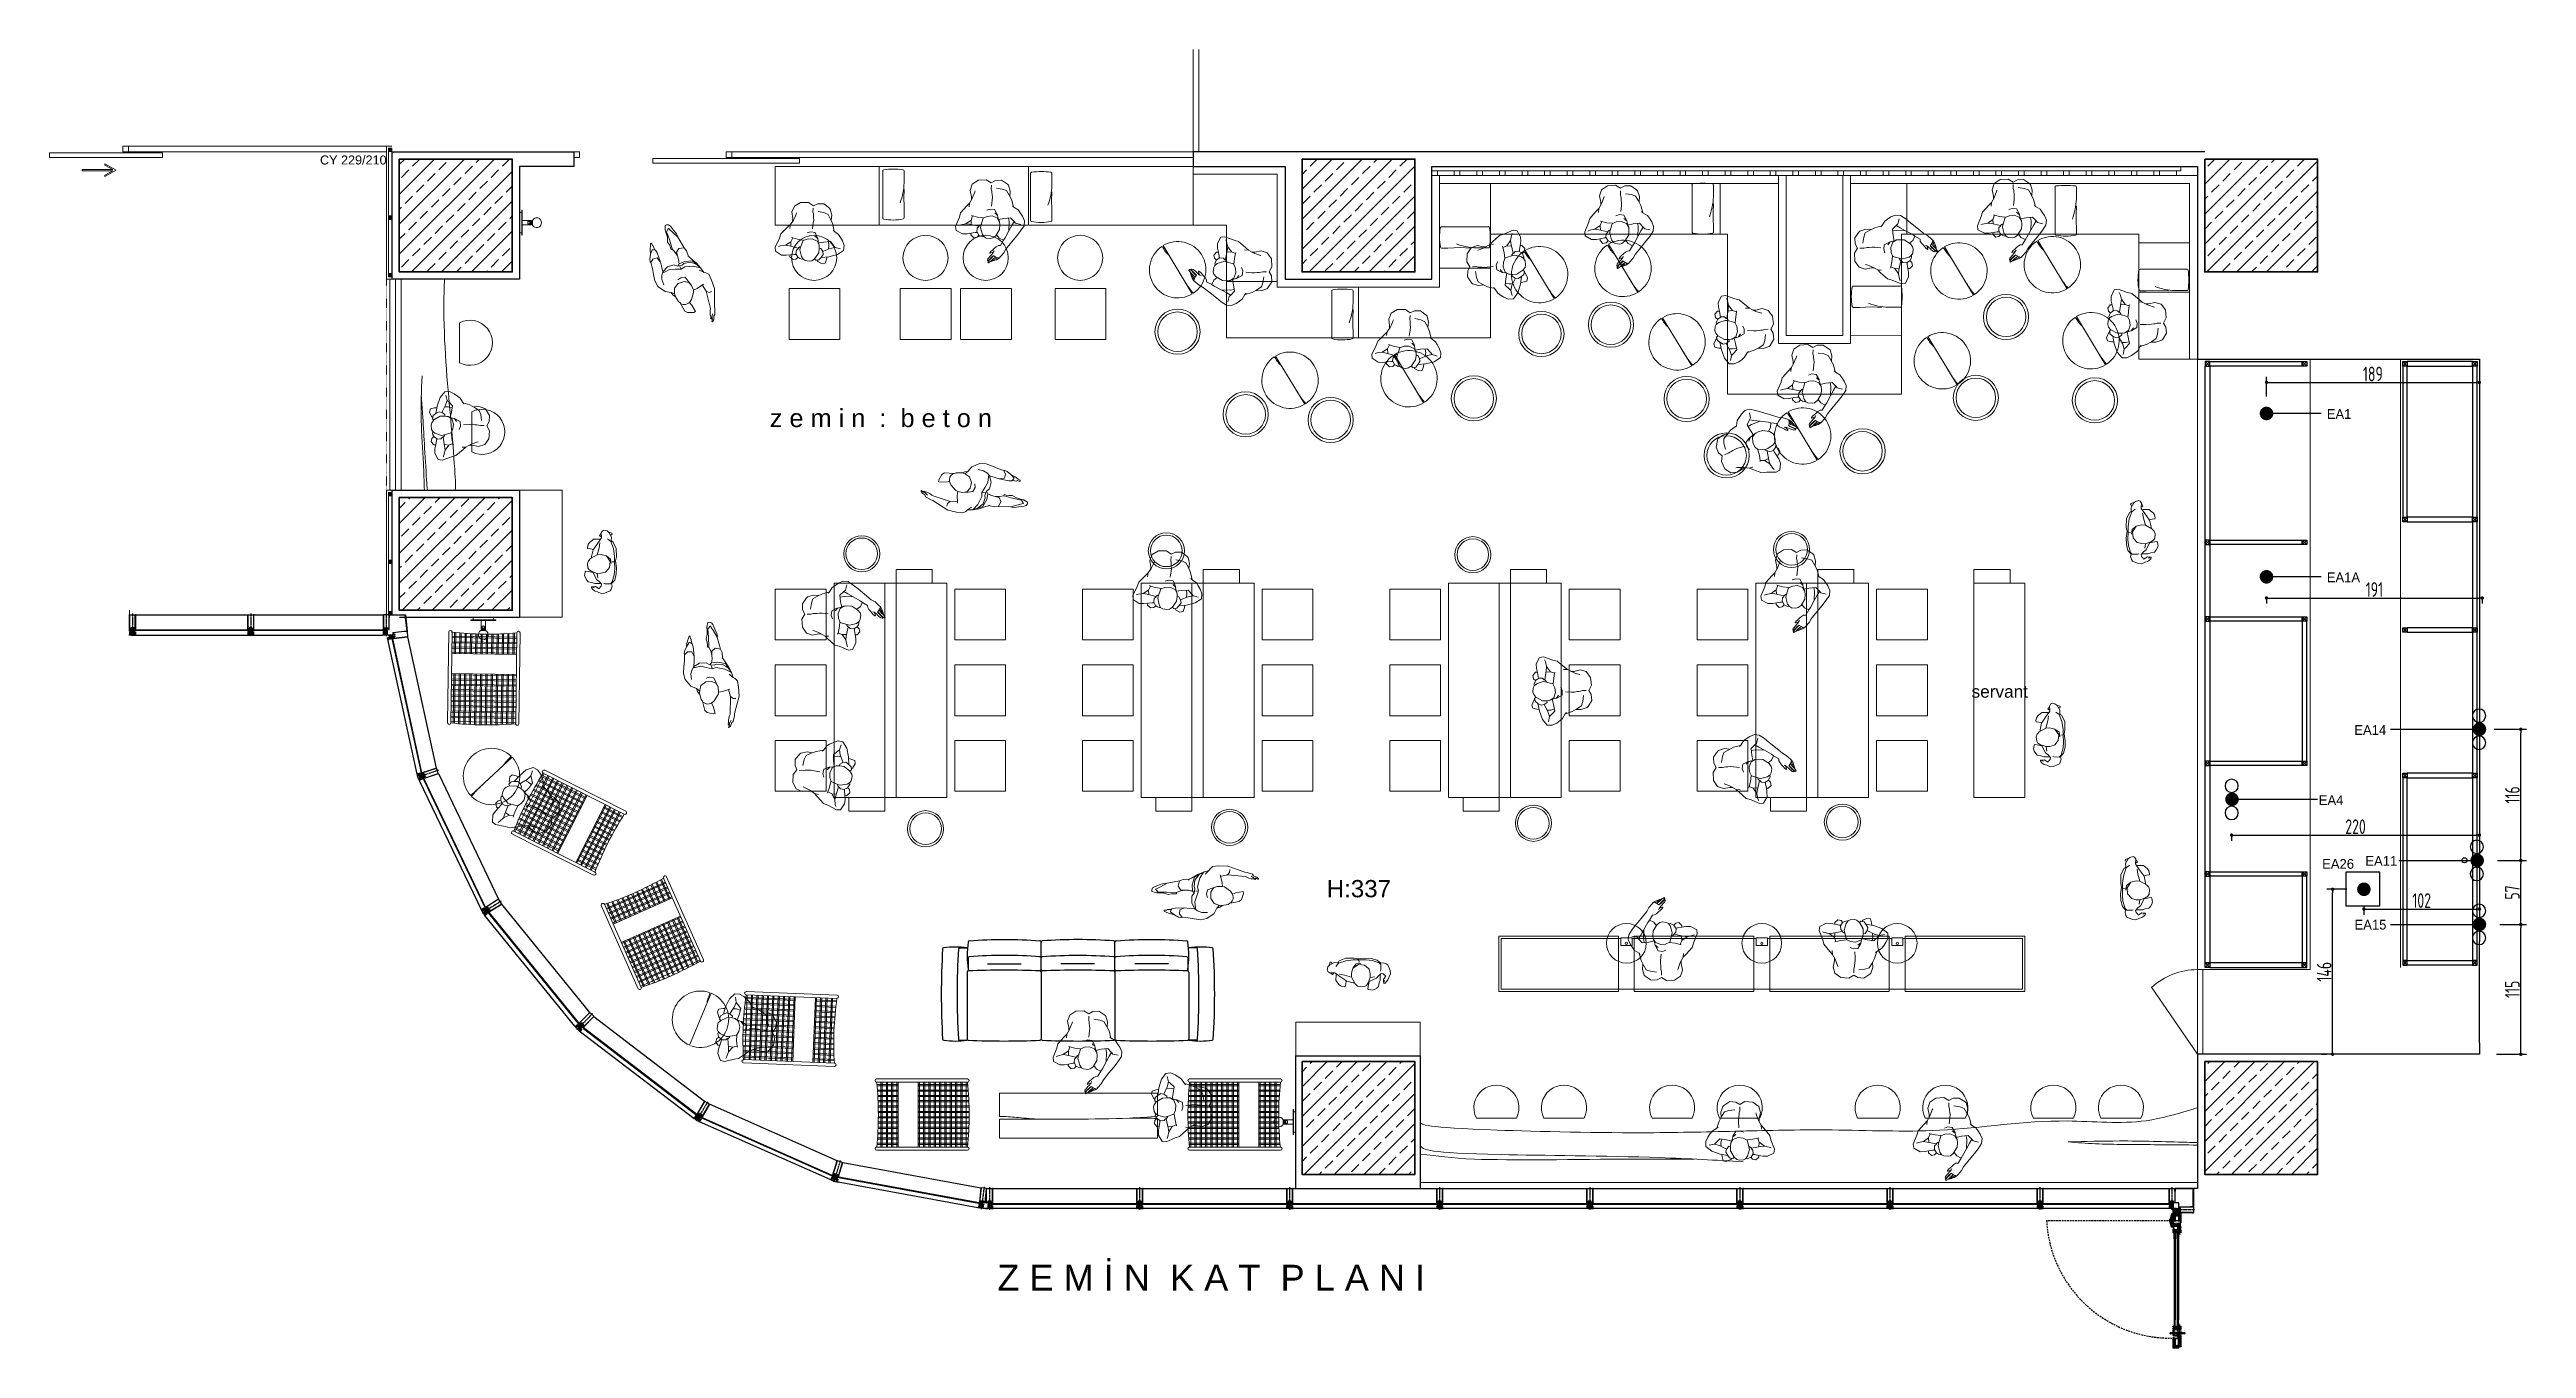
# Model space of a CAD drawing. Header units: millimetres. Extents: x 5429406 to 5440208, y -620941 to -619789.
# Drawn here: x 5438013 to 5440208, y -620941 to -619790 of the extents above; entities that cross this region are included whole.
import ezdxf
from ezdxf import colors
from ezdxf.entities.mleader import LeaderData, LeaderLine
from ezdxf.math import Vec2, Vec3

# ---------------------------------------------------------------- set-up
doc = ezdxf.new("R2010")
doc.units = ezdxf.units.MM
doc.header["$LTSCALE"] = 0.05
doc.header["$PDMODE"] = 3
for name, pattern in [('ACAD_ISO03W100', [30, 12, -18]), ('ACAD_ISO04W100', [30, 24, -3, 0, -3]), ('CENTER', [2, 1.25, -0.25, 0.25, -0.25]), ('DASHDOT', [1, 0.5, -0.25, 0, -0.25]), ('HIDDEN', [9.525, 6.35, -3.175])]:
    doc.linetypes.add(name, pattern=pattern)
for name, color, linetype, lineweight in [('A-ALÇIPAN', 30, 'Continuous', 30), ('AKS', 8, 'DASHDOT', 20), ('aksoy_bant', 1, 'Continuous', 5), ('ARK_METAL', 252, 'Continuous', 15), ('cephe cam', 152, 'Continuous', 20), ('f_kolon tarama', 252, 'Continuous', 5), ('f_nitelikli cam', 4, 'Continuous', 9), ('IZ', 7, 'Continuous', 13), ('KOLON', 165, 'Continuous', 60), ('profil hatch', 253, 'Continuous', 0), ('TEFRIS', 251, 'Continuous', 9), ('tefriş', 45, 'Continuous', 18)]:
    doc.layers.add(name, color=color, linetype=linetype, lineweight=lineweight)
for name, color, linetype in [('aksoy_aks', 1, 'ACAD_ISO04W100'), ('aksoy_aksesuar', 31, 'Continuous'), ('aksoy_cam', 4, 'Continuous'), ('aksoy_iz', 8, 'HIDDEN'), ('aksoy_profil', 40, 'Continuous'), ('aksoy_silikon', 1, 'Continuous'), ('BEMASS', 5, 'Continuous'), ('D-Olcu', 8, 'Continuous'), ('DUVAR', 255, 'Continuous'), ('KONTUR', 7, 'Continuous'), ('Kıtc-002 Çizgi', 7, 'Continuous'), ('Kıtc-040 Detay', 7, 'Continuous'), ('LINEE', 7, 'Continuous'), ('N_D-Tara-Cam', 8, 'Continuous'), ('N_D-Tara-Fitil', 8, 'Continuous'), ('N_D-Tara-Profil', 252, 'Continuous'), ('N_Kes-Profil', 52, 'Continuous'), ('N_Mlz-Cam', 4, 'Continuous'), ('N_Mlz-Fitil', 10, 'Continuous'), ('N_Mlz-Plastik', 172, 'Continuous'), ('N_Mlz-Silikon', 152, 'Continuous'), ('N_Tara-Kompozit', 252, 'Continuous'), ('profil no', 7, 'Continuous'), ('S2000-019 Su Tes İşaretler', 5, 'Continuous'), ('SIH', 4, 'Continuous'), ('SU', 152, 'Continuous'), ('wall', 255, 'Continuous')]:
    doc.layers.add(name, color=color, linetype=linetype)
doc.layers.add('f_özel_üretim', color=7, linetype='Continuous', lineweight=9, true_color=0xd1c9a3)
doc.layers.add('SD-STATİK', color=7, linetype='HIDDEN', lineweight=0, true_color=0x7d7d7d)
doc.styles.add('12', font='arial.ttf', dxfattribs={"height": 12})
doc.styles.add('DIM', font='dim', dxfattribs={"width": 0.8})
doc.styles.get("Standard").update_dxf_attribs({"font": 'arial.ttf'})
doc.styles.add('T3', font='arial.ttf', dxfattribs={"width": 0.8, "height": 2})
doc.styles.add('TAKSİM', font='GOTHIC.TTF', dxfattribs={"height": 7})
doc.dimstyles.new('mcv100 OLCU', dxfattribs={"dimtxt": 13, "dimasz": 3, "dimexe": 5, "dimexo": 15, "dimgap": 1, "dimtad": 1, "dimdec": 0, "dimzin": 9, "dimtxsty": 'DIM', "dimblk": 'DOT', "dimcen": 2.5, "dimclrd": 256, "dimclre": 256, "dimclrt": 256, "dimadec": 1, "dimazin": 1, "dimtfac": 1, "dimtdec": 0, "dimtmove": 0, "dimatfit": 3, "dimldrblk": 'DOT', "dimfxl": 1, "dimlwd": -1, "dimlwe": -1, "dimarcsym": 0})
pattern_1 = [(45, (5349537.643, -733761.454), (-13.2582521, 13.2582521), []), (45, (5349550.901, -733761.454), (-13.2582521, 13.2582521), [9.375, -4.6875])]
pattern_2 = [(360, (5440277.738722, -618680.71726), (2e-14, 0.03175), [])]
pattern_3 = [(45, (5439962.74529, -621671.27411), (-0.089802561, 0.089802561), []), (135, (5439962.74529, -621671.27411), (-0.089802561, -0.089802561), [])]
pattern_4 = [(45, (5439962.74529, -621719.97055), (-0.089802561, 0.089802561), []), (135, (5439962.74529, -621719.97055), (-0.089802561, -0.089802561), [])]

# ---------------------------------------------------------------- blocks, each defined once
blk = doc.blocks.new('A$C7E7D3E18')
at = {"layer": 'SIH', "linetype": 'Continuous', "const_width": 6}
blk.add_lwpolyline([(3, 6, 1), (9, 6, 1)], format="xyb", close=True, dxfattribs=at)
blk = doc.blocks.new('A$C6E87713E')
at = {"layer": 'S2000-019 Su Tes İşaretler'}
for centre in [(5.9, 6.3), (29.9, 6.3)]:
    blk.add_circle(centre, 5.89, dxfattribs=at)
blk.add_blockref('A$C7E7D3E18', (11.9, 0))
blk = doc.blocks.new('A$C7E651983')
at = {"layer": 'aksoy_aksesuar'}
for p, q in [((-15, 4), (-15, 0)), ((-10, 5), (-14, 5)), ((-14, 0), (-2, 0)), ((-3, 4), (-9, 4)), ((-9, 4), (-9, 4)), ((-3, 11), (-3, 4)), ((-2, 12), (-2, 12)), ((9, 11), (-2, 11)), ((-2, 11), (-2, 11)), ((-2, 0), (-2, -4)), ((0, -3), (0, 0)), ((0, 0), (8, 0)), ((8, 0), (8, -3)), ((9, -4), (9, 0)), ((10, 12), (10, 12)), ((10, 11), (10, 11)), ((10, 0), (10, 11)), ((10, 0), (10, 0)), ((-1, -4), (0, -4)), ((-1, -4), (-1, -4)), ((1, -3), (0, -3)), ((1, -4), (1, -3)), ((8, -3), (7, -3)), ((7, -3), (7, -4)), ((7, -4), (9, -4)), ((9, -4), (9, -4))]:
    blk.add_line(p, q, dxfattribs=at)
for centre, radius, start, end in [((-14, 4), 0.3, 90, 180), ((-14, 0), 0.3, 180, 270), ((-10, 4), 0.5, 45, 90), ((-2, 11), 0.2, 90, 180), ((-3, 4), 0.2, 270, 0), ((-2, 11), 0.2, 0, 90), ((-2, 11), 0.2, 180, 270), ((-2, 0), 0.2, 0, 90), ((0, 0), 0.2, 90, 180), ((8, 0), 0.2, 0, 90), ((9, 11), 0.2, 270, 0), ((10, 0), 0.2, 90, 180), ((10, 11), 0.2, 0, 90), ((10, 11), 0.2, 90, 180), ((10, 0), 0.2, 270, 0), ((-1, -4), 0.3, 180, 270), ((0, -4), 0.3, 270, 0), ((7, -4), 0.3, 180, 270), ((9, -4), 0.3, 270, 0)]:
    blk.add_arc(centre, radius, start, end, dxfattribs=at)
blk = doc.blocks.new('130luk dusey')
at = {"color": 8}
for p, q in [((-25, 50), (-25, 50)), ((-25, 50), (-25, 50)), ((-25, 50), (-25, 50)), ((-25, 50), (-25, 50)), ((-25, 50), (-25, 50)), ((-25, 50), (-25, 50)), ((-25, 50), (-25, 50)), ((-25, 50), (-25, 50)), ((25, 50), (25, 50)), ((25, 50), (25, 50)), ((25, 50), (25, 50)), ((25, 50), (25, 50))]:
    blk.add_line(p, q, dxfattribs=at)
for points in [[(-32, 179), (-26, 179), (-26, 50), (-11, 50), (-11, 44), (-32, 44)], [(32, 179), (26, 179), (26, 50), (11, 50), (11, 44), (32, 44)]]:
    blk.add_lwpolyline(points, dxfattribs=at)
at = {"color": 1}
for points in [[(-11, 44), (-11, 39), (-32, 39)], [(11, 44), (11, 39), (32, 39)]]:
    blk.add_lwpolyline(points, dxfattribs=at)
at = {"color": 8}
for centre in [(-25, 50), (-25, 50), (25, 50)]:
    blk.add_circle(centre, 0.05, dxfattribs=at)
at = {"layer": 'aksoy_aks'}
blk.add_line((0, 190), (0, -10), dxfattribs=at)
at = {"layer": 'aksoy_bant', "elevation": 0}
for points in [[(-23, 25), (-11, 25), (-11, 26), (-23, 26)], [(-18, 18), (-10, 18), (-10, 19), (-18, 19)], [(18, 18), (10, 18), (10, 19), (18, 19)], [(23, 25), (11, 25), (11, 26), (23, 26)]]:
    blk.add_lwpolyline(points, close=True, dxfattribs=at)
at = {"layer": 'aksoy_cam'}
for points in [[(-32, 39), (-10, 39), (-10, 26), (-26, 26), (-26, 6), (-10, 6), (-10, 0), (-32, 0)], [(32, 39), (10, 39), (10, 26), (26, 26), (26, 6), (10, 6), (10, 0), (32, 0)]]:
    blk.add_lwpolyline(points, dxfattribs=at)
at = {"layer": 'aksoy_silikon', "color": 8}
blk.add_line((-10, 0), (10, 0), dxfattribs=at)
at = {"layer": 'aksoy_silikon'}
blk.add_line((-5, 15), (5, 15), dxfattribs=at)
for centre, radius, start, end in [((20, 9, 0), 30.9, 164.5007, 185.1104), ((0, -50), 50.5, 78.579, 101.421), ((-20, 9, 0), 30.9, 354.8896, 15.4993)]:
    blk.add_arc(centre, radius, start, end, dxfattribs=at)
blk.add_ellipse((0, 10), major_axis=(-10.4, 0), ratio=0.420522, dxfattribs=at)
at = {"layer": 'N_Kes-Profil'}
blk.add_lwpolyline([(-4, 35, -0.267949), (-5, 34), (-5, 34, 0.267949), (-6, 34), (-6, 30, 0.414214), (-5, 30), (-4, 30, 0.198912), (-4, 30), (-3, 30, 0.249568), (-3, 31, 0.414214), (-4, 31), (-4, 31, -0.414214), (-4, 31), (-4, 32), (-2, 34, 0.267949), (-2, 34), (-2, 35), (-2, 35), (-2, 35), (-2, 36), (-2, 37), (-2, 37), (-2, 38), (-2, 38), (-2, 39), (-2, 40), (-2, 40), (-2, 40), (-2, 41), (-2, 41), (-2, 42), (-2, 43), (-2, 43), (-2, 43), (-2, 44), (-2, 45), (-2, 45), (-2, 46, -1.018263), (2, 46), (2, 45), (2, 45), (2, 44), (2, 44), (2, 44), (2, 43), (2, 42), (2, 42), (2, 41), (2, 41), (2, 40), (2, 39), (2, 39), (2, 39), (2, 38), (2, 37), (2, 37), (2, 36), (2, 36), (2, 36), (2, 35), (2, 34), (2, 34), (2, 34), (4, 32), (4, 31, -0.414214), (4, 31), (3, 31, 0.414214), (3, 31, 0.26896), (3, 30), (4, 30, 0.198912), (4, 30), (5, 30, 0.414214), (5, 30), (5, 34, 0.267949), (5, 34), (5, 34, -0.267949), (4, 35), (4, 46, -0.414214), (5, 46), (5, 46, 0.414214), (5, 46), (5, 64, -0.414214), (5, 65), (13, 65, -0.414214), (13, 64), (13, 50, 0.414214), (14, 50), (16, 50, 0.198912), (16, 50), (16, 50, 0.198912), (16, 51, 0.501408), (16, 51), (15, 51, -0.414214), (15, 51), (15, 54, -0.414214), (15, 55), (23, 55, -0.414214), (23, 54), (23, 51, -0.414214), (23, 51), (22, 51, 0.414214), (22, 51, 0.26896), (22, 50), (23, 50, 0.198912), (23, 50), (25, 50, 0.414214), (25, 50), (25, 179, 0.414214), (24, 180), (-24, 180, 0.414214), (-25, 179), (-25, 50, 0.407095), (-25, 50), (-23, 50, 0.198912), (-23, 50), (-22, 50, 0.198912), (-22, 51, 0.501408), (-22, 51), (-23, 51, -0.414214), (-24, 51), (-24, 54, -0.414214), (-23, 55), (-15, 55, -0.414214), (-15, 54), (-15, 51, -0.414214), (-15, 51), (-16, 51, 0.414214), (-17, 51, 0.26896), (-16, 50), (-16, 50, 0.198912), (-16, 50), (-14, 50, 0.414214), (-14, 50), (-14, 64, -0.414214), (-13, 65), (-5, 65, -0.414214), (-5, 64), (-5, 46, 0.702574), (-5, 46, -0.557595), (-4, 46)], format="xyb", close=True, dxfattribs=at)
at = {"layer": 'N_Kes-Profil', "elevation": 0}
for points in [[(-22, 24), (-10, 24), (-10, 25), (-23, 25), (-23, 17), (-10, 17), (-10, 18), (-22, 18)], [(22, 24), (10, 24), (10, 25), (23, 25), (23, 17), (10, 17), (10, 18), (22, 18)]]:
    blk.add_lwpolyline(points, close=True, dxfattribs=at)
at = {"layer": 'N_Mlz-Fitil'}
for points in [[(-14, 40, -0.405243), (-13, 40), (-7, 41, 0.969739), (-7, 42), (-13, 42, -0.405243), (-14, 42), (-14, 49, 0.414214), (-14, 50), (-15, 50), (-16, 49, -0.493145), (-17, 50), (-17, 51, -0.388879), (-16, 51), (-16, 51, 0.63707), (-16, 52), (-17, 53, 0.24542), (-17, 53, -0.08886), (-21, 53, 0.24542), (-21, 53), (-23, 52, 0.63707), (-22, 51), (-22, 51, -0.388879), (-22, 51), (-22, 50, -0.493145), (-22, 49), (-23, 50, 0.065543), (-24, 50), (-25, 50, 0.414214), (-25, 49), (-25, 40), (-25, 39, 0.719515), (-25, 39), (-24, 39), (-22, 39, 0.043809), (-16, 39, 1.011469), (-16, 40, -0.097794), (-21, 40, -0.52267), (-21, 41, -0.386536), (-20, 41, 0.128678), (-16, 40, -0.414214), (-15, 39), (-15, 39, 0.414214), (-15, 39), (-14, 39, 0.414214), (-14, 39)], [(13, 40, 0.405243), (13, 40), (7, 41, -0.969739), (7, 42), (13, 42, 0.405243), (13, 42), (13, 49, -0.414214), (14, 50), (15, 50), (16, 49, 0.493145), (16, 50), (16, 51, 0.388879), (16, 51), (16, 51, -0.63707), (16, 52), (17, 53, -0.24542), (17, 53, 0.08886), (21, 53, -0.24542), (21, 53), (23, 52, -0.63707), (22, 51), (22, 51, 0.388879), (22, 51), (22, 50, 0.493145), (22, 49), (23, 50, -0.065543), (23, 50), (25, 50, -0.414214), (25, 49), (25, 40), (25, 39, -0.719515), (25, 39), (24, 39), (22, 39, -0.043809), (16, 39, -1.011469), (16, 40, 0.097794), (21, 40, 0.52267), (21, 41, 0.386536), (20, 41, -0.128678), (16, 40, 0.414214), (15, 39), (15, 39, -0.414214), (15, 39), (14, 39, -0.414214), (13, 39)]]:
    blk.add_lwpolyline(points, format="xyb", close=True, dxfattribs=at)
at = {"layer": 'aksoy_cam'}
blk.add_blockref('A$C7E651983', (-4, 19), dxfattribs=at)
at = {"layer": 'aksoy_cam', "xscale": -1, "rotation": 359.9999998090411}
blk.add_blockref('A$C7E651983', (4, 19), dxfattribs=at)
blk = doc.blocks.new('SC-113')
blk.add_lwpolyline([(0, 5, 0.85379), (0, 4, -0.380398), (3, 2, -0.630945), (3, 2), (-3, 2, 0.414214), (-4, 2), (-4, 2, 0.414214), (-3, 1), (-3, 1, -0.414214), (-2, 1), (-2, 1), (-3, 1, 0.339454), (-3, 0, 0.267949), (-3, 0), (-2, -1), (2, -1), (3, 0, 0.267949), (3, 0, 0.339454), (3, 1), (2, 1), (2, 1, -0.414214), (3, 1), (4, 1, 0.414214), (4, 2), (4, 2, 0.420163), (0, 5)], format="xyb")
blk = doc.blocks.new('DILLI KILIT+BAREL DISA ACILIR')
at = {"linetype": 'HIDDEN', "lineweight": -3, "ltscale": 5}
for p, q in [((8, -7), (8, -3)), ((15, -13), (15, -3))]:
    blk.add_line(p, q, dxfattribs=at)
at = {"lineweight": -3, "ltscale": 5}
blk.add_line((16, -14), (15, -14), dxfattribs=at)
at = {"layer": 'AKS', "linetype": 'CENTER'}
blk.add_line((11, -19), (11, 45), dxfattribs=at)
at = {"layer": 'IZ', "linetype": 'CENTER', "ltscale": 0.5}
blk.add_line((-49, 27), (94, 27), dxfattribs=at)
at = {"layer": 'IZ', "linetype": 'Continuous', "ltscale": 5}
for p, q in [((-29, 28), (-20, 28)), ((76, 29), (67, 29))]:
    blk.add_line(p, q, dxfattribs=at)
at = {"layer": 'IZ'}
for p, q in [((15, -14), (6, -5)), ((8, -7), (8, -18)), ((8, -18), (15, -18)), ((15, -13), (15, -18))]:
    blk.add_line(p, q, dxfattribs=at)
at = {"layer": 'IZ', "linetype": 'Continuous', "ltscale": 5}
for points in [[(-31, 23), (-31, 32), (-27, 32), (-27, 23)], [(7, 18), (7, 36), (-19, 36), (-19, 18)], [(17, 18), (17, 36), (7, 36), (7, 18)], [(17, 18), (17, 36), (67, 36), (67, 18)], [(77, 23), (77, 32), (74, 32), (74, 23)]]:
    blk.add_lwpolyline(points, close=True, dxfattribs=at)
for points in [[(-26, 25), (-28, 25), (-28, 30), (-20, 30), (-20, 26), (-21, 27), (-21, 25), (-22, 25), (-23, 27), (-23, 25), (-25, 27), (-26, 25)], [(72, 26), (74, 26), (74, 31), (67, 31), (67, 27), (67, 27), (68, 26), (69, 26), (70, 27), (70, 26), (72, 27), (72, 26)]]:
    blk.add_lwpolyline(points, dxfattribs=at)
at = {"layer": 'IZ'}
blk.add_lwpolyline([(0, -3), (0, 0), (23, 0), (23, -3)], close=True, dxfattribs=at)
for points in [[(4, 0), (4, 43), (19, 43), (19, 0)], [(6, -5), (6, -3)], [(7, -3), (7, -6)], [(16, -3), (16, -14), (17, -14), (17, -3)]]:
    blk.add_lwpolyline(points, dxfattribs=at)
at = {"layer": 'IZ', "linetype": 'Continuous', "ltscale": 5}
for centre, radius in [((-37, 27), 8.11), ((-41, 27), 2.47), ((83, 27), 8.11), ((88, 27), 2.47)]:
    blk.add_circle(centre, radius, dxfattribs=at)
blk = doc.blocks.new('_DOT')
at = {"color": 0, "linetype": 'ByBlock'}
blk.add_line((-0.5, 0), (-1, 0), dxfattribs=at)
at = {"linetype": 'ByBlock', "const_width": 0.5}
blk.add_lwpolyline([(-0.25, 0, 1), (0.25, 0, 1)], format="xyb", close=True, dxfattribs=at)
blk = doc.blocks.new('WT70 G 3000')
at = {"layer": 'N_Mlz-Fitil'}
for points in [[(2, 3), (2, 3, -0.517442), (2, 2), (1, 2, -0.415519), (1, 3), (1, 3, 0.666871), (1, 3), (0, 3, 0.198912), (0, 2), (0, -2, 0.198912), (0, -3), (1, -3, 0.666844), (1, -3), (1, -3, -0.413435), (1, -2), (2, -2, -0.517442), (2, -3), (2, -3), (2, -9, 0.334599), (11, -20), (17, -22, 1), (17, -21), (11, -19, -0.316988), (3, -9), (3, -5, -0.414214), (4, -5), (6, -5, 0.175605), (6, -5), (7, -4, 0.5532), (7, -3), (6, -3), (6, -3), (6, -2), (6, -2), (6, -2), (7, -2, 0.662761), (7, -1), (6, -1), (6, -1), (6, -1), (6, 0), (6, 0), (6, 0), (7, 0, 0.676252), (7, 1), (6, 1), (6, 1), (6, 1), (6, 2), (6, 2), (6, 2), (7, 2, 0.6656), (7, 3), (6, 3, -0.454209), (5, 4, 0.006438), (7, 7, 0.096028), (7, 8), (7, 8, 0.785203), (6, 9, -0.128804), (4, 6, -0.173057), (3, 6), (2, 6, 0.414214), (1, 5), (1, 5), (2, 5, -0.414214), (2, 5)], [(1, -1, 0.414024), (2, -2), (3, -2, 0.414227), (3, -1), (3, 1, 0.41406), (3, 2), (2, 2, 0.41401), (1, 1)]]:
    blk.add_lwpolyline(points, format="xyb", close=True, dxfattribs=at)
blk = doc.blocks.new('WT 70 P 1046')
at = {"layer": 'N_Kes-Profil', "lineweight": 60}
blk.add_lwpolyline([(-13, -1), (-14, -1), (-14, 0, -0.414214), (-14, 0), (-1, 0, -0.4142), (0, 0), (0, -23, -0.414227), (0, -24), (-1, -24, -0.19885), (-2, -23), (-2, -23, 0.19885), (-2, -23), (-4, -23), (-4, -25), (-4, -25), (-4, -26), (-4, -27), (-5, -27, -0.414214), (-5, -27), (-5, -23, -0.414161), (-4, -22), (-2, -22, 0.416524), (-1, -21), (-1, -2, 0.408739), (-3, -1), (-11, -1, 0.342409), (-11, -1), (-13, -7), (-13, -14), (-17, -23), (-17, -27, -0.49432), (-17, -28, -0.326592), (-20, -25), (-19, -25, -0.242678), (-19, -25, 0.73865), (-18, -25), (-18, -25), (-18, -23), (-14, -13), (-14, -7)], format="xyb", close=True, dxfattribs=at)
blk = doc.blocks.new('WT70 G 3002')
at = {"layer": 'N_Mlz-Fitil'}
blk.add_lwpolyline([(0, 2), (0, 0), (1, 0, -0.25821), (1, 0, -0.25297), (1, 0), (0, -5, -0.234467), (-1, -5), (-6, -8, 0.269716), (-7, -9), (-7, -21), (-7, -23), (-6, -24), (-4, -26, -0.943988), (-5, -26), (-6, -26), (-6, -25), (-6, -25), (-7, -25), (-7, -24), (-7, -24), (-7, -23), (-8, -23), (-8, -22), (-8, -22), (-8, -21), (-8, -14), (-8, -7, -0.146254), (-8, -6), (-6, -3, -0.255514), (-6, -3), (-5, -3, 0.845331), (-6, -2, -0.362404), (-8, 1), (-8, 6, -0.80698), (-6, 6, 0.26235), (-5, 5), (2, 4, -0.379789), (2, 4), (2, 3, -0.414214), (2, 3), (0, 3, 0.414214), (0, 2)], format="xyb", dxfattribs=at)
for points in [[(-5, 0, -0.612992), (-6, 0, -0.239931), (-7, 2), (-7, 6, -1), (-7, 6), (-7, 5, -0.317837), (-7, 5), (-7, 5, 0.317975), (-5, 3, -0.317975), (-5, 2), (-5, 0)], [(-2, 1, 0.414214), (-3, 2, 0.414214), (-4, 1), (-4, -1, 0.414214), (-3, -2, 0.414214), (-2, -1)]]:
    blk.add_lwpolyline(points, format="xyb", close=True, dxfattribs=at)
blk = doc.blocks.new('SC-816-817-818-819')
at = {"lineweight": -3}
for p, q in [((-61, 1), (-61, -45)), ((-48, 1), (-48, -45)), ((29, 1), (29, -36)), ((42, 1), (42, -36)), ((-61, -45), (-48, -45)), ((29, -36), (42, -36))]:
    blk.add_line(p, q, dxfattribs=at)
for points in [[(-64, 13, -0.606815), (-64, 12), (-65, 10, 1), (-63, 9), (-61, 13), (-23, 20, -0.181694), (-21, 28, 0.674051), (-22, 28), (-24, 28, -0.21175), (-11, 34), (-5, 34, -1), (-5, 8), (-33, 8), (-38, 7, 0.36397), (-39, 6), (-39, 2, -0.414214), (-40, 1), (-66, 1, -0.337113), (-67, 2, -0.120036), (-68, 12, -0.306218), (-67, 12)], [(-67, 15, -0.053783), (-24, 28), (-22, 28, -0.659686), (-22, 27, 0.161906), (-24, 20), (-61, 13), (-63, 9, -0.838981), (-65, 10), (-64, 12, 0.606815), (-64, 13), (-67, 12, -0.557423), (-68, 13, -0.02179), (-67, 14, -0.198584)], [(47, 13, 0.606815), (47, 12), (48, 10, -1), (46, 9), (44, 13), (7, 20, 0.181694), (5, 28, -0.674051), (5, 28), (8, 28, 0.177904), (-3, 34, 1.069261), (-5, 8), (16, 8), (22, 7, -0.36397), (23, 6), (23, 2, 0.414214), (24, 1), (50, 1, 0.337113), (51, 2, 0.120036), (51, 12, 0.306218), (51, 12)], [(-10, 14, 0.309943), (-10, 14, -0.078824), (-11, 16, 0.309943), (-12, 16, -0.874938), (-13, 19, 0.309943), (-13, 20, -0.078824), (-13, 22, 0.309943), (-13, 23, -0.874938), (-12, 25, 0.309943), (-11, 26, -0.078824), (-10, 27, 0.309943), (-10, 28, -0.874938), (-7, 29, 0.309943), (-6, 29, -0.078824), (-4, 29, 0.309943), (-3, 29, -0.874938), (0, 28, 0.309943), (0, 27, -0.078824), (1, 26, 0.309943), (2, 25, -0.874938), (3, 23, 0.309943), (3, 22, -0.078824), (3, 20, 0.309943), (3, 19, -0.874938), (2, 16, 0.309943), (1, 16, -0.078824), (0, 14, 0.309943), (0, 14, -0.874938), (-3, 13, 0.309943), (-4, 13, -0.078824), (-6, 13, 0.309943), (-7, 13, -0.874938)], [(50, 15, 0.053783), (8, 28), (6, 28, 0.659686), (5, 27, -0.161906), (8, 20), (45, 13), (47, 9, 0.838981), (48, 10), (47, 12, -0.606815), (47, 13), (51, 12, 0.557423), (51, 13, 0.02179), (51, 14, 0.198584)], [(-54, -48), (-55, -49), (-55, -48), (-58, -48, -0.541541), (-58, -48), (-57, -46, 0.541541), (-58, -46), (-62, -46, 0.414214), (-62, -46), (-62, -57, 0.414214), (-61, -58), (-48, -58, 0.414214), (-47, -57), (-47, -46, 0.414214), (-47, -46), (-51, -46, 0.541541), (-52, -46), (-51, -48, -0.541541), (-51, -48)], [(36, -40), (36, -41), (35, -40), (32, -40, -0.541541), (32, -39), (33, -38, 0.541541), (32, -37), (28, -37, 0.414214), (28, -38), (28, -48, 0.414214), (29, -49), (42, -49, 0.414214), (43, -48), (43, -38, 0.414214), (43, -37), (39, -37, 0.541541), (38, -38), (39, -39, -0.541541), (39, -40)]]:
    blk.add_lwpolyline(points, format="xyb", close=True, dxfattribs=at)
blk.add_lwpolyline([(0, 14, -0.309943), (0, 14, 0.078824), (1, 16, -0.309943), (2, 16, 0.874938), (3, 19, -0.309943), (3, 20, 0.078824), (3, 22, -0.309943), (3, 23, 0.874938), (2, 25, -0.309943), (1, 26, 0.078824), (0, 27, -0.309943), (0, 28, 0.874938), (-3, 29, -0.309943), (-4, 29, 0.078824), (-6, 29, -0.309943), (-7, 29, 0.874938), (-10, 28, -0.309943), (-10, 27, 0.078824), (-11, 26, -0.309943), (-12, 25, 0.874938), (-13, 23, -0.309943), (-13, 22, 0.078824), (-13, 20, -0.309943), (-13, 19, 0.874938), (-12, 16, -0.309943), (-11, 16, 0.078824), (-10, 14, -0.309943), (-10, 14, 0.874938), (-7, 13, -0.309943), (-6, 13, 0.078824), (-4, 13, -0.309943), (-3, 13, 0.874938)], format="xyb", close=True)
blk.add_circle((2, 22), 0.353)
at = {"layer": 'AKS', "linetype": 'CENTER', "ltscale": 0.25}
for p, q in [((-55, 1), (-55, -58)), ((-20, 21), (10, 21)), ((10, 21), (-20, 21)), ((-5, 36), (-5, 6)), ((-5, 36), (-5, 6)), ((36, 1), (36, -43)), ((36, 1), (36, -43))]:
    blk.add_line(p, q, dxfattribs=at)
at = {"style": '12'}
blk.add_text('R', height=0.357, dxfattribs=at).set_placement((2, 22))
at = {"insert": (-12, 22), "char_height": 2.7, "width": 17.45, "attachment_point": 1, "style": '12'}
blk.add_mtext('{\\fHandelGotDLig|b0|i0|c162|p34;\\T1.1;SARAY}', dxfattribs=at)
blk = doc.blocks.new('FS-50-G-2200')
at = {"layer": 'N_Tara-Kompozit'}
h = blk.add_hatch(color=256, dxfattribs=at)
edge = h.paths.add_edge_path(flags=16)
edge.add_line((3, -6), (3, -6))
edge.add_arc((3, -6), 0.5, 0, 90, ccw=False)
edge.add_line((4, -6), (4, -8))
edge.add_arc((3, -8), 0.5, -90, 0, ccw=False)
edge.add_line((3, -8), (2, -8))
edge.add_arc((2, -8), 0.5, 162.8098, 270, ccw=False)
edge.add_line((1, -8), (2, -6))
edge.add_arc((3, -6), 0.5, 90, 162.8098, ccw=False)
edge = h.paths.add_edge_path(flags=16)
edge.add_arc((0, 10), 11.1, 264.8083, 275.1917, ccw=False)
edge.add_arc((-1, -1), 0.5, 84.8083, 180)
edge.add_line((-2, -1), (-2, -3))
edge.add_line((-2, -3), (-1, -5))
edge.add_arc((0, -5), 0.6, 205, 335)
edge.add_line((1, -5), (2, -3))
edge.add_line((2, -3), (2, -1))
edge.add_arc((1, -1), 0.5, 0, 95.1917)
edge = h.paths.add_edge_path(flags=16)
edge.add_line((-3, -6), (-3, -6))
edge.add_arc((-3, -6), 0.5, 90, 180)
edge.add_line((-4, -6), (-4, -8))
edge.add_arc((-3, -8), 0.5, 180, 270)
edge.add_line((-3, -8), (-2, -8))
edge.add_arc((-2, -8), 0.5, 270, 377.1902)
edge.add_line((-1, -8), (-2, -6))
edge.add_arc((-3, -6), 0.5, 17.1902, 90)
edge = h.paths.add_edge_path()
edge.add_line((3, -2), (3, -2))
edge.add_arc((3, -2), 0.2, 95, 180)
edge.add_line((3, -2), (3, -3))
edge.add_arc((3, -3), 0.3, 180, 285)
edge.add_line((3, -4), (4, -3))
edge.add_arc((4, -4), 0.3, 90, 105, ccw=False)
edge.add_line((4, -3), (5, -3))
edge.add_arc((5, -4), 0.3, 0, 90, ccw=False)
edge.add_line((6, -4), (6, -11))
edge.add_line((6, -11), (6, -12))
edge.add_arc((6, -12), 0.2, -113.4755, 29.4668, ccw=False)
edge.add_line((6, -12), (5, -12))
edge.add_line((5, -12), (3, -12))
edge.add_arc((-3, 28), 39.9, 269.1326, 279.1665, ccw=False)
edge.add_arc((-4, -12), 0.5, 90.8665, 272.1732, ccw=False)
edge.add_arc((-3, 2), 13.7, 265.8473, 288.189)
edge.add_arc((1, -10), 0.2, 287.9981, 398.3771)
edge.add_arc((1, -11), 0.5, 38.3771, 122.9103)
edge.add_arc((-3, -2), 9.26, 265.9942, 295.3238, ccw=False)
edge.add_arc((-4, -12), 0.6, 90, 180)
edge.add_line((-4, -12), (-4, -12))
edge.add_arc((-5, -12), 0.3, -90, 0, ccw=False)
edge.add_line((-5, -12), (-5, -12))
edge.add_arc((-5, -12), 0.3, 180, 270, ccw=False)
edge.add_line((-6, -12), (-6, -11))
edge.add_arc((-6, -11), 0.5, 360, 448.2397)
edge.add_line((-6, -11), (-12, -11))
edge.add_arc((-12, -10), 0.5, 91.7603, 268.2397, ccw=False)
edge.add_line((-12, -10), (-6, -9))
edge.add_arc((-6, -9), 0.5, 271.7603, 360)
edge.add_line((-6, -9), (-6, -4))
edge.add_arc((-5, -4), 0.3, 90, 180, ccw=False)
edge.add_line((-5, -3), (-4, -3))
edge.add_line((-4, -3), (-3, -4))
edge.add_arc((-3, -3), 0.3, 255, 360)
edge.add_line((-3, -3), (-3, -2))
edge.add_arc((-3, -2), 0.2, 360, 445)
edge.add_line((-3, -2), (-3, -2))
edge.add_arc((-3, -1), 0.3, 135, 265, ccw=False)
edge.add_line((-3, -1), (-2, 0))
edge.add_arc((-2, 0), 0.5, 79.844, 135, ccw=False)
edge.add_arc((0, 10), 10, 259.844, 280.156)
edge.add_arc((2, 0), 0.5, 45, 100.156, ccw=False)
edge.add_line((2, 0), (3, -1))
edge.add_arc((3, -1), 0.3, -85, 45, ccw=False)
at = {"layer": 'N_Mlz-Fitil'}
for points in [[(3, -2), (3, -2, 0.388879), (3, -2), (3, -3, 0.493145), (3, -4), (4, -3, -0.065543), (4, -3), (5, -3, -0.414214), (6, -4), (6, -11), (6, -12, -0.719515), (6, -12), (5, -12), (3, -12, -0.043809), (-4, -12, -1.011469), (-4, -11, 0.097794), (2, -11, 0.52267), (2, -10, 0.386536), (1, -10, -0.128678), (-4, -11, 0.414214), (-4, -12), (-4, -12, -0.414214), (-5, -12), (-5, -12, -0.414214), (-6, -12), (-6, -11, 0.405243), (-6, -11), (-12, -11, -0.969739), (-12, -10), (-6, -9, 0.405243), (-6, -9), (-6, -4, -0.414214), (-5, -3), (-4, -3), (-3, -4, 0.493145), (-3, -3), (-3, -2, 0.388879), (-3, -2), (-3, -2, -0.63707), (-3, -1), (-2, 0, -0.24542), (-2, 0, 0.08886), (2, 0, -0.24542), (2, 0), (3, -1, -0.63707)], [(-3, -6), (-3, -6, 0.414214), (-4, -6), (-4, -8, 0.414214), (-3, -8), (-2, -8, 0.505083), (-1, -8), (-2, -6, 0.32883)], [(1, -1, -0.045337), (-1, -1, 0.441009), (-2, -1), (-2, -3), (-1, -5, 0.63707), (1, -5), (2, -3), (2, -1, 0.441009)], [(3, -6), (3, -6, -0.414214), (4, -6), (4, -8, -0.414214), (3, -8), (2, -8, -0.505083), (1, -8), (2, -6, -0.32883)]]:
    blk.add_lwpolyline(points, format="xyb", close=True, dxfattribs=at)
blk = doc.blocks.new('A$C1CF42471')
at = {"layer": 'aksoy_bant', "elevation": 0}
for points in [[(16, -9), (5, -13), (5, -12), (16, -8)], [(14, -18), (6, -20), (6, -19), (13, -17)]]:
    blk.add_lwpolyline(points, close=True, dxfattribs=at)
at = {"layer": 'aksoy_cam'}
blk.add_lwpolyline([(21, 7), (0, 0), (4, -12), (20, -7), (25, -26), (10, -31), (11, -37), (33, -30)], dxfattribs=at)
at = {"layer": 'N_Kes-Profil', "elevation": 0}
blk.add_lwpolyline([(16, -11), (4, -14), (4, -13), (16, -9), (19, -17), (6, -21), (6, -20), (18, -16)], close=True, dxfattribs=at)
at = {"layer": 'aksoy_cam', "extrusion": (0, 0, -1), "zscale": -0.9999999999999998, "rotation": 342.8183150884626}
blk.add_blockref('A$C7E651983', (0, -21), dxfattribs=at)
blk = doc.blocks.new('kutu')
for points in [[(10262.5, 16668.8), (10265.5, 16668.8), (10265.5, 16665.8), (10262.5, 16665.8)], [(10262.7, 16668.6), (10265.3, 16668.6), (10265.3, 16666), (10262.7, 16666)]]:
    blk.add_lwpolyline(points, close=True)
for points in [[(10262.7, 16668.6), (10265.3, 16666)], [(10262.7, 16666), (10265.3, 16668.6)]]:
    blk.add_lwpolyline(points)
blk = doc.blocks.new('*U31')
for points in [[(-50.3, -13.7), (-45.3, -13.7), (-45.3, -8.7), (-50.3, -8.7)], [(89.7, -13.7), (84.7, -13.7), (84.7, -8.7), (89.7, -8.7)]]:
    blk.add_lwpolyline(points)
blk.add_lwpolyline([(149.7, -7.7), (19.7, -7.7), (19.7, -3.7), (149.7, -3.7)], close=True)
blk = doc.blocks.new('A$C6E062FC4')
for p, q in [((8.6, 113.2), (3, 103.2)), ((8.1, 110.3), (4.2, 103.2)), ((8.1, 83.2), (8.1, 110.3)), ((8.6, 113.2), (14.1, 103.2)), ((9.1, 110.3), (13, 103.2)), ((9.1, 83.2), (9.1, 110.3)), ((3, 103.2), (4.2, 103.2)), ((13, 103.2), (14.1, 103.2)), ((9.1, 83.2), (8.1, 83.2))]:
    blk.add_line(p, q)
blk = doc.blocks.new('ADSAFDF')
for p, q in [((21247.3, -21273.4), (21256.1, -21270.2)), ((21256.1, -21270.2), (21250.7, -21271.4)), ((21256.1, -21270.2), (21251.9, -21271.8)), ((21256.1, -21270.2), (21251.9, -21275.1)), ((21261.2, -21269.8), (21256.1, -21270.2)), ((21256.1, -21270.2), (21256.1, -21270.2)), ((21257.3, -21272.4), (21261, -21269.8)), ((21261, -21269.8), (21262.3, -21268.4)), ((21262.3, -21268.4), (21264.7, -21266.8)), ((21264.7, -21266.8), (21270.4, -21267.2)), ((21270.4, -21267.2), (21278.3, -21268.6)), ((21278.3, -21268.6), (21292.1, -21276.4)), ((21208.1, -21279.5), (21208.2, -21278.1)), ((21211.9, -21281.4), (21208.1, -21279.5)), ((21208.2, -21278.1), (21209.1, -21276.5)), ((21209.1, -21276.5), (21211, -21275.7)), ((21211, -21275.7), (21215.5, -21274.9)), ((21213.2, -21277.8), (21211.6, -21278.1)), ((21211.6, -21278.1), (21213.6, -21281)), ((21214.4, -21281.8), (21211.9, -21281.4)), ((21216.4, -21276.6), (21213.2, -21277.8)), ((21213.6, -21281), (21220.8, -21282.2)), ((21218.2, -21282.7), (21214.4, -21281.8)), ((21215.5, -21274.9), (21219.5, -21274.3)), ((21222.7, -21274.6), (21216.4, -21276.6)), ((21222.1, -21284.7), (21218.2, -21282.7)), ((21219.5, -21274.3), (21222.2, -21274.4)), ((21220.8, -21282.2), (21229.2, -21283.9)), ((21225, -21284.4), (21222.1, -21284.7)), ((21233.7, -21274.4), (21222.7, -21274.6)), ((21227.4, -21284.8), (21225, -21284.4)), ((21229.3, -21285.1), (21227.4, -21284.8)), ((21229.2, -21283.9), (21233.4, -21283.2)), ((21229.5, -21283.9), (21229.3, -21285.1)), ((21231.7, -21278.8), (21233.7, -21274.4)), ((21233.5, -21282.2), (21231.7, -21278.8)), ((21233.4, -21283.2), (21237, -21283.1)), ((21237, -21283.1), (21233.5, -21282.2)), ((21233.7, -21274.4), (21237.1, -21273.8)), ((21233.7, -21274.4), (21233.7, -21274.4)), ((21240.2, -21283.8), (21237, -21283.1)), ((21237.1, -21273.8), (21242.1, -21274.7)), ((21242, -21284.6), (21240.2, -21283.8)), ((21242.3, -21289.6), (21241.2, -21295.6)), ((21242.6, -21274.4), (21241.7, -21275.1)), ((21242, -21284.6), (21243.7, -21285.1)), ((21244.9, -21287.2), (21242.3, -21289.6)), ((21244.8, -21273.7), (21242.6, -21274.4)), ((21243.7, -21285.1), (21244.3, -21279.8)), ((21243.7, -21285.1), (21244.9, -21287.2)), ((21246.3, -21290.7), (21244.1, -21295)), ((21244.3, -21279.8), (21247.3, -21273.4)), ((21250.7, -21271.4), (21244.8, -21273.7)), ((21246.1, -21283.3), (21244.9, -21287.2)), ((21247.4, -21276), (21245.7, -21281.4)), ((21245.7, -21281.4), (21246.1, -21283.3)), ((21248.9, -21285.9), (21246.2, -21285.8)), ((21248.9, -21285.9), (21246.3, -21290.7)), ((21249.6, -21273.9), (21247.4, -21276)), ((21251.9, -21275.1), (21248.7, -21282.2)), ((21248.7, -21282.2), (21248.9, -21285.9)), ((21251.9, -21271.8), (21249.6, -21273.9)), ((21256.9, -21286.3), (21255.3, -21290)), ((21255.3, -21290), (21255.7, -21293.1)), ((21261.1, -21285.6), (21256.9, -21286.3)), ((21258.6, -21294.3), (21259.6, -21289)), ((21259.6, -21289), (21262.4, -21285.6)), ((21265.9, -21284.8), (21261.1, -21285.6)), ((21262.4, -21285.6), (21265.9, -21284.8)), ((21265.9, -21284.8), (21270.4, -21285.6)), ((21270.1, -21275.2), (21270.7, -21282)), ((21276.6, -21276.2), (21270.1, -21276.5)), ((21270.7, -21282), (21270.4, -21285.6)), ((21270.4, -21285.6), (21272.2, -21286.3)), ((21270.4, -21285.6), (21272.2, -21286.3)), ((21272.2, -21286.3), (21276.9, -21291.1)), ((21278.8, -21274.4), (21276.6, -21276.2)), ((21292, -21280.4), (21276.6, -21276.2)), ((21276.9, -21291.1), (21278.2, -21294)), ((21281.3, -21293.2), (21278.2, -21294)), ((21279.4, -21272), (21278.8, -21274.4)), ((21287.8, -21293.1), (21281.3, -21293.2)), ((21287.8, -21295), (21287.8, -21293.1)), ((21293.1, -21281.2), (21292, -21280.4)), ((21292.1, -21276.4), (21294.1, -21277.1)), ((21294.9, -21282.3), (21293.1, -21281.2)), ((21294.1, -21277.1), (21298.6, -21279.4)), ((21296.8, -21283.2), (21294.9, -21282.3)), ((21298.5, -21283.7), (21296.8, -21283.2)), ((21297, -21280.9), (21299.5, -21283)), ((21300, -21284.3), (21298.5, -21283.7)), ((21298.6, -21279.4), (21299.3, -21280.9)), ((21301, -21283.4), (21298.9, -21282.7)), ((21299.3, -21280.9), (21302, -21282.6)), ((21299.5, -21283), (21300.9, -21283.8)), ((21300.9, -21283.8), (21300, -21284.3)), ((21302.6, -21284.8), (21301, -21283.4)), ((21302, -21282.6), (21303, -21284.4)), ((21303, -21284.4), (21302.6, -21284.8)), ((21215.7, -21297.9), (21216.4, -21297.7)), ((21215.8, -21298.6), (21215.7, -21297.9)), ((21217.4, -21299.6), (21215.8, -21298.6)), ((21216.4, -21297.7), (21218.3, -21298.1)), ((21219.3, -21300.9), (21217.4, -21299.6)), ((21218.3, -21298.1), (21218.7, -21297.6)), ((21218.7, -21297.6), (21222.1, -21298)), ((21220.4, -21301.5), (21219.3, -21300.9)), ((21223.3, -21302.8), (21220.4, -21301.5)), ((21221.9, -21298.8), (21221.2, -21300)), ((21221.2, -21300), (21224.3, -21303.3)), ((21223, -21297.6), (21221.9, -21298.8)), ((21222.1, -21298), (21223, -21297.6)), ((21225.8, -21297.5), (21223, -21297.6)), ((21224.3, -21303.3), (21227.6, -21305.8)), ((21234.4, -21298.8), (21225.8, -21297.5)), ((21227.6, -21305.8), (21229.7, -21306.6)), ((21228.9, -21303.4), (21229.7, -21299.6)), ((21230.7, -21306.5), (21228.9, -21303.4)), ((21229.7, -21299.6), (21234.4, -21298.8)), ((21229.7, -21306.6), (21230.7, -21306.5)), ((21235.9, -21307.9), (21230.7, -21306.5)), ((21234.4, -21298.8), (21238.1, -21299.8)), ((21241, -21309.7), (21235.9, -21307.9)), ((21238.1, -21299.8), (21243, -21301.1)), ((21246.5, -21311.4), (21241, -21309.7)), ((21241.2, -21295.6), (21243, -21301.1)), ((21243, -21301.1), (21245.1, -21303.3)), ((21243.9, -21300.2), (21243.7, -21301.5)), ((21244.1, -21295), (21243.9, -21300.2)), ((21245.1, -21303.3), (21248.5, -21305.2)), ((21252.1, -21311.3), (21246.5, -21311.4)), ((21248.5, -21305.2), (21253.4, -21306.1)), ((21259.2, -21308), (21252.1, -21311.3)), ((21260.7, -21299.2), (21258.6, -21294.3)), ((21262.4, -21303.8), (21259.2, -21308)), ((21264.5, -21301.3), (21260.7, -21299.2)), ((21265, -21301.5), (21262.4, -21303.8)), ((21265, -21303.4), (21262.4, -21303.8)), ((21267, -21302.2), (21264.5, -21301.3)), ((21267.8, -21302.2), (21265, -21303.4)), ((21272.7, -21302.1), (21267, -21302.2)), ((21274.5, -21301.4), (21272.7, -21302.1)), ((21274.5, -21301.4), (21275.4, -21301.1)), ((21274.5, -21301.4), (21282.9, -21301.4)), ((21275.4, -21301.1), (21276.9, -21299.7)), ((21276.9, -21299.7), (21278, -21297.9)), ((21278, -21297.9), (21278.3, -21296.2)), ((21278.2, -21294), (21278.2, -21295)), ((21278.3, -21296.2), (21278.2, -21295)), ((21282.9, -21301.4), (21285.2, -21299.8)), ((21285.2, -21299.8), (21287.8, -21295))]:
    blk.add_line(p, q)
blk = doc.blocks.new('insanplanoturan2')
for p, q in [((-4.3, 28), (-8.1, 30.2)), ((-1.5, 25.7), (-5.3, 20.4)), ((-3.6, 26.9), (-4.3, 28)), ((1.1, 27.4), (-1.5, 25.7)), ((3.3, 27.8), (1.1, 27.4)), ((7, 27.1), (3.3, 27.8)), ((8.6, 26), (7, 27.1)), ((10.1, 23.6), (8.6, 26)), ((10.2, 25.9), (9.3, 25.7)), ((9.3, 25.7), (9.6, 24.5)), ((11.4, 17.6), (10.1, 23.6)), ((11.6, 25.2), (10.2, 25.9)), ((13.4, 24.1), (11.6, 25.2)), ((13.2, 24.2), (15, 25.8)), ((15, 20.9), (13.4, 24.1)), ((15, 25.8), (17.9, 26.1)), ((17.9, 26.1), (20.4, 23.5)), ((23.7, 22.2), (20.1, 21.8)), ((20.4, 23.5), (20.2, 21.8)), ((27.8, 21.9), (23.7, 22.2)), ((-27.3, 18.7), (-27.9, 14.4)), ((-27.9, 14.4), (-26.5, 10.2)), ((-27.3, 18.7), (-27.3, 18.7)), ((-26.5, 10.2), (-24.7, 7)), ((-24.7, 7), (-23.1, 4.5)), ((-20, 15.9), (-24.5, 17.3)), ((-23.1, 4.5), (-19.4, 1.7)), ((-18.8, 14.3), (-20, 15.9)), ((-19.4, 1.7), (-18.3, 0.6)), ((-19.3, 1.6), (-18, -4.7)), ((-15.7, 10.7), (-18.8, 14.3)), ((-15.7, 10.7), (-9.9, 11)), ((-14, 17.3), (-14.4, 14.2)), ((-14.4, 14.2), (-14.1, 10.9)), ((-9.9, 11), (-5.1, 11.6)), ((-5.3, 20.4), (-5.8, 16.4)), ((-5.8, 16.4), (-5.8, 13.5)), ((-5.8, 14.5), (-5.5, 12.7)), ((-5.8, 13.5), (-4.1, 10.1)), ((-5.5, 12.7), (-4.9, 10.3)), ((-4.9, 10.3), (-4.5, 7.8)), ((-4.5, 7.8), (-2.1, 5.5)), ((-4.5, 7.8), (-4.5, 7.3)), ((-4.5, 7.3), (-2.4, 2.5)), ((-4.1, 10.1), (0.4, 8)), ((-2.4, 2.5), (1.6, 1.8)), ((0.4, 8), (4.7, 8.1)), ((1.6, 1.8), (4.6, 2.7)), ((4.7, 8.1), (8.4, 9.4)), ((8.3, 9.1), (13.3, 8.1)), ((8.4, 9.4), (11, 16.1)), ((11.4, 15), (10.6, 15.2)), ((11, 16.1), (11.4, 17.6)), ((11.4, 15), (12.6, 15.8)), ((12.6, 15.8), (13, 16.7)), ((12.9, 16.1), (20.7, 13.9)), ((13, 16.7), (14.5, 17.8)), ((13.3, 8.1), (17.6, 6.8)), ((14.5, 17.8), (15, 20.9)), ((16.3, 21.5), (14.7, 21.5)), ((15, 20.9), (15, 20.9)), ((20.1, 21.8), (16.3, 21.5)), ((17.6, 6.8), (19.3, 10.2)), ((17.6, 6.8), (18.6, 6.3)), ((19.3, 14.3), (19.3, 10.2)), ((19.3, 10.2), (24.2, 13.1)), ((20.7, 13.9), (24.2, 13.1)), ((22, -2.6), (28, 3.2)), ((24.2, 13.1), (28.6, 13.7)), ((33.1, 18.4), (27.8, 21.9)), ((28, 3.2), (29.4, 7)), ((28.6, 13.7), (30.4, 14.2)), ((29.4, 7), (33.3, 14.9)), ((33.3, 14.9), (33.1, 18.4)), ((-18, -4.7), (-16.2, -9.1)), ((-16.6, -8.2), (-17.3, -12.8)), ((-17.3, -12.8), (-16.1, -18.2)), ((-16.2, -9.1), (-14, -13.4)), ((-16.1, -18.2), (-15.3, -19.1)), ((-15.3, -19.1), (-10.3, -23)), ((-14, -13.4), (-10.4, -15.1)), ((-10.4, -15.1), (-5.2, -16.3)), ((-5, -23.1), (-1.2, -21.4)), ((-0.8, -6.1), (-1.2, -8.6)), ((-1.2, -8.6), (-1, -10.8)), ((-1.2, -21.4), (3.1, -24.4)), ((-1, -10.8), (-1, -12.7)), ((-1, -12.7), (-1, -14.1)), ((-1, -14.1), (-0.7, -15.8)), ((-0.7, -15.8), (-1, -19.2)), ((0.1, -0.8), (-0.8, -6.1)), ((10.1, -24.5), (15.7, -21.3)), ((14.2, -14.2), (13.8, -15.3)), ((15.6, -11.1), (14.2, -14.2)), ((16.8, -8.8), (15.6, -11.1)), ((15.7, -21.3), (17.9, -16.1)), ((19.5, -4.9), (16.8, -8.8)), ((17.2, -10.3), (17.5, -7.8)), ((17.9, -16.1), (17.2, -10.3)), ((20, -1.6), (19.5, -4.9)), ((19.5, -4.9), (22, -2.6)), ((-10.3, -23), (-5, -23.1)), ((3.1, -24.4), (10.1, -24.5))]:
    blk.add_line(p, q)
for points in [[(-27.3, 18.7), (-21.8, 22.3), (-14.1, 24.1), (-7.3, 24.6)], [(-8.1, 30.2), (-10.9, 29.7), (-12.2, 26.3), (-12.6, 24.2)], [(-1.5, 25.7), (-2.5, 27), (-5.4, 26.7), (-7.3, 24.6), (-9.2, 21.9), (-8.9, 19.2), (-7.3, 16.5), (-5.8, 16.4)], [(-20, 15.9), (-15.5, 16.7), (-9.5, 19.1), (-8.9, 19.2)]]:
    blk.add_lwpolyline(points)
blk = doc.blocks.new('xccxc')
at = {"rotation": 180}
blk.add_blockref('insanplanoturan2', (220488.9, -31825.1), dxfattribs=at)
blk = doc.blocks.new('dada')
for p, q in [((219973.4, -31806.9), (219967.8, -31810.1)), ((219980.5, -31807), (219973.4, -31806.9)), ((219984.7, -31810), (219980.5, -31807)), ((219988.6, -31808.2), (219984.7, -31810)), ((219993.9, -31808.4), (219988.6, -31808.2)), ((219961.5, -31828.8), (219955.5, -31834.6)), ((219964.1, -31826.5), (219961.5, -31828.8)), ((219963.6, -31829.8), (219964.1, -31826.5)), ((219964.1, -31826.5), (219966.7, -31822.6)), ((219967.8, -31810.1), (219965.6, -31815.3)), ((219965.6, -31815.3), (219966.3, -31821)), ((219966.3, -31821), (219966.1, -31823.5)), ((219966.7, -31822.6), (219967.9, -31820.3)), ((219967.9, -31820.3), (219969.4, -31817.1)), ((219969.4, -31817.1), (219969.8, -31816.1)), ((219983.4, -31830.6), (219984.4, -31825.3)), ((219984.3, -31815.6), (219984.6, -31812.1)), ((219984.6, -31817.3), (219984.3, -31815.6)), ((219984.4, -31825.3), (219984.7, -31822.8)), ((219984.6, -31818.7), (219984.6, -31817.3)), ((219984.6, -31820.5), (219984.6, -31818.7)), ((219984.7, -31822.8), (219984.6, -31820.5)), ((219994, -31816.3), (219988.8, -31815.1)), ((219998.9, -31812.3), (219993.9, -31808.4)), ((219997.6, -31817.9), (219994, -31816.3)), ((219999.7, -31822.2), (219997.6, -31817.9)), ((219999.7, -31813.2), (219998.9, -31812.3)), ((220000.9, -31818.5), (219999.7, -31813.2)), ((220001.6, -31826.6), (219999.7, -31822.2)), ((220000.2, -31823.1), (220000.9, -31818.5)), ((220002.8, -31833), (220001.6, -31826.6)), ((219954.2, -31838.4), (219950.3, -31846.2)), ((219950.3, -31846.2), (219950.4, -31849.8)), ((219950.4, -31849.8), (219955.8, -31853.3)), ((219954.9, -31845.1), (219953.1, -31845.6)), ((219955.5, -31834.6), (219954.2, -31838.4)), ((219959.4, -31844.5), (219954.9, -31845.1)), ((219964.3, -31841.6), (219959.4, -31844.5)), ((219962.8, -31845.2), (219959.4, -31844.5)), ((219970.6, -31847.5), (219962.8, -31845.2)), ((219964.2, -31845.6), (219964.3, -31841.6)), ((219965.9, -31838.1), (219964.3, -31841.6)), ((219965.9, -31838.1), (219965, -31837.7)), ((219970.3, -31839.5), (219965.9, -31838.1)), ((219969.1, -31849.2), (219968.6, -31852.2)), ((219970.6, -31848), (219969.1, -31849.2)), ((219975.3, -31840.4), (219970.3, -31839.5)), ((219971, -31847.2), (219970.6, -31848)), ((219972.2, -31846.3), (219971, -31847.2)), ((219972.2, -31846.3), (219972.9, -31846.5)), ((219972.6, -31847.5), (219972.2, -31849)), ((219972.2, -31849), (219973.4, -31855)), ((219975.1, -31840.7), (219972.6, -31847.5)), ((219978.8, -31839.4), (219975.1, -31840.7)), ((219983.2, -31839.4), (219978.8, -31839.4)), ((219982, -31833.1), (219978.9, -31834)), ((219985.9, -31833.9), (219982, -31833.1)), ((219987.6, -31841.5), (219983.2, -31839.4)), ((219985.1, -31857.1), (219988.9, -31851.8)), ((219988.1, -31839.2), (219985.7, -31836.9)), ((219988, -31838.6), (219985.9, -31833.9)), ((219989.4, -31844.9), (219987.6, -31841.5)), ((219988.1, -31839.2), (219988, -31838.6)), ((219988.5, -31841.6), (219988.1, -31839.2)), ((219989.1, -31844.1), (219988.5, -31841.6)), ((219993.5, -31842.3), (219988.6, -31843)), ((219988.9, -31851.8), (219989.4, -31847.8)), ((219989.4, -31845.9), (219989.1, -31844.1)), ((219989.4, -31847.8), (219989.4, -31844.9)), ((219999.3, -31842.1), (219993.5, -31842.3)), ((219997, -31853.7), (219997.9, -31845.6)), ((219997, -31853.7), (220000, -31849)), ((219997.9, -31845.6), (219997.6, -31842.2)), ((219999.3, -31842.1), (220002.3, -31845.7)), ((220000, -31849), (220002.3, -31845.7)), ((220002.9, -31833.1), (220001.9, -31831.9)), ((220002.3, -31845.7), (220003.5, -31847.3)), ((220006.7, -31835.8), (220002.9, -31833.1)), ((220003.5, -31847.3), (220008, -31848.7)), ((220008.3, -31838.4), (220006.7, -31835.8)), ((220007.4, -31854.5), (220010.8, -31850.1)), ((220010.1, -31841.6), (220008.3, -31838.4)), ((220011.5, -31845.8), (220010.1, -31841.6)), ((220010.8, -31850.1), (220011.5, -31845.8)), ((220010.8, -31850.1), (220010.8, -31850.1)), ((219955.8, -31853.3), (219959.9, -31853.5)), ((219959.9, -31853.5), (219963.5, -31853.2)), ((219963.2, -31854.8), (219963.4, -31853.2)), ((219965.6, -31857.5), (219963.2, -31854.8)), ((219963.5, -31853.2), (219967.3, -31852.8)), ((219968.5, -31857.1), (219965.6, -31857.5)), ((219967.3, -31852.8), (219968.8, -31852.9)), ((219970.3, -31855.5), (219968.5, -31857.1)), ((219968.6, -31852.2), (219970.2, -31855.4)), ((219968.6, -31852.2), (219968.6, -31852.2)), ((219970.2, -31855.4), (219972, -31856.6)), ((219972, -31856.6), (219973.4, -31857.2)), ((219973.4, -31855), (219974.9, -31857.4)), ((219973.4, -31857.2), (219974.3, -31857.1)), ((219974.3, -31857.1), (219974, -31855.9)), ((219974.9, -31857.4), (219976.6, -31858.5)), ((219976.6, -31858.5), (219980.3, -31859.2)), ((219980.1, -31870.4), (219978.8, -31871.8)), ((219978.8, -31871.8), (219978.9, -31872.1)), ((219978.9, -31872.1), (219979.2, -31872.2)), ((219979.2, -31872.2), (219981.2, -31871.8)), ((219979.2, -31874.4), (219980.3, -31873.4)), ((219981, -31869.8), (219980.1, -31870.4)), ((219980.3, -31859.2), (219982.4, -31858.8)), ((219980.3, -31873.4), (219981.5, -31872.2)), ((219983.2, -31868.1), (219981, -31869.8)), ((219981.2, -31871.8), (219982.2, -31871.3)), ((219981.5, -31872.2), (219982.2, -31871.3)), ((219982.2, -31871.3), (219982.7, -31870.2)), ((219982.4, -31858.8), (219985.1, -31857.1)), ((219984.9, -31866.8), (219983.2, -31868.1)), ((219986.8, -31865.9), (219984.9, -31866.8)), ((219985.8, -31856.2), (219987.9, -31859.4)), ((219988.6, -31865.9), (219986.8, -31865.9)), ((219987.9, -31859.4), (219991.6, -31861.6)), ((219991.2, -31872.7), (219987.9, -31875.9)), ((219988.6, -31865.9), (219991.6, -31861.6)), ((219993.3, -31869.5), (219991.2, -31872.7)), ((219991.6, -31861.6), (219993.2, -31859.7)), ((219993.2, -31859.7), (219997, -31853.7)), ((219993.3, -31869.5), (219998.7, -31863.7)), ((219998.7, -31863.7), (220003.7, -31858.5)), ((220003.7, -31858.5), (220007.4, -31854.5)), ((219976.3, -31878.1), (219976.7, -31876.9)), ((219976.4, -31878.4), (219976.3, -31878.1)), ((219976.8, -31878.5), (219976.4, -31878.4)), ((219976.5, -31879.8), (219978.1, -31877.9)), ((219976.6, -31880.4), (219976.5, -31879.8)), ((219976.9, -31880.6), (219976.6, -31880.4)), ((219976.7, -31876.9), (219977.5, -31876.1)), ((219977.9, -31877.8), (219976.8, -31878.5)), ((219979.2, -31879.3), (219976.9, -31880.6)), ((219977.5, -31876.1), (219978.5, -31875)), ((219978.7, -31877), (219977.9, -31877.8)), ((219978.1, -31877.9), (219979, -31877.2)), ((219978.5, -31875), (219979.2, -31874.4)), ((219980.1, -31875.8), (219978.7, -31877)), ((219979, -31877.2), (219980.3, -31876.2)), ((219981, -31877.7), (219979.2, -31879.3)), ((219981.2, -31878.6), (219979.2, -31879.3)), ((219979.4, -31879.5), (219979.2, -31879.3)), ((219981, -31879.2), (219979.4, -31879.5)), ((219982.1, -31874.4), (219980.1, -31875.8)), ((219980.3, -31876.2), (219981.3, -31875.3)), ((219982.2, -31876.8), (219981, -31877.7)), ((219984.3, -31878.3), (219981, -31879.2)), ((219983.5, -31877.4), (219981.2, -31878.6)), ((219981.3, -31875.3), (219982.2, -31874.6)), ((219982.2, -31874.6), (219982.1, -31874.4)), ((219982.2, -31874.6), (219983.9, -31875.9)), ((219982.2, -31876.8), (219983.9, -31875.9)), ((219985.2, -31876.8), (219983.5, -31877.4)), ((219983.9, -31875.9), (219986.7, -31877.1)), ((219986.7, -31877.1), (219984.3, -31878.3)), ((219986, -31876.8), (219985.2, -31876.8)), ((219987.9, -31875.9), (219986.7, -31877.1))]:
    blk.add_line(p, q)
blk = doc.blocks.new('cfcfcfcfc')
for p, q in [((220710, -32194.4), (220710.7, -32191.5)), ((220710.7, -32195.7), (220710, -32194.4)), ((220710.7, -32191.5), (220711.9, -32189.9)), ((220712.6, -32196.7), (220710.7, -32195.7)), ((220711.8, -32190), (220712.4, -32187.4)), ((220711.9, -32189.9), (220715.9, -32187.4)), ((220712.4, -32187.4), (220713.5, -32187.1)), ((220716.2, -32196.4), (220712.6, -32196.7)), ((220712.6, -32196.7), (220714, -32197.3)), ((220713.5, -32187.1), (220714, -32187.7)), ((220714, -32187.7), (220713.9, -32188.6)), ((220714, -32197.3), (220715.1, -32198)), ((220715.1, -32198), (220715.9, -32197.1)), ((220715.9, -32197.1), (220715.3, -32196.5)), ((220715.9, -32187.4), (220719, -32187.5)), ((220717.1, -32196.4), (220716.2, -32196.4)), ((220721.7, -32199.4), (220717.1, -32196.4)), ((220717.7, -32190.9), (220719.9, -32187.9)), ((220718.3, -32198), (220718.4, -32197.2)), ((220718.3, -32203.2), (220718.3, -32198)), ((220719.5, -32204.6), (220718.3, -32203.2)), ((220719, -32187.5), (220719.7, -32187)), ((220719.7, -32187), (220720.3, -32185.8)), ((220719.9, -32187.9), (220726.1, -32185.4)), ((220720.3, -32185.8), (220726, -32182.9)), ((220725.8, -32198), (220721.3, -32197.5)), ((220728, -32203.4), (220721.7, -32199.4)), ((220732.1, -32199.5), (220725.8, -32198)), ((220726, -32182.9), (220733.4, -32182.5)), ((220726.1, -32185.4), (220732.8, -32184.1)), ((220727.5, -32203.1), (220727.2, -32205.7)), ((220731.8, -32196.1), (220732.8, -32191.4)), ((220732.1, -32199.5), (220731.8, -32196.1)), ((220735.6, -32205.2), (220732.1, -32199.5)), ((220732.8, -32184.1), (220737.8, -32183.9)), ((220732.8, -32191.4), (220735.6, -32187.6)), ((220732.8, -32191.4), (220737.7, -32187.9)), ((220733.4, -32182.5), (220736.8, -32183)), ((220735.6, -32187.6), (220739.5, -32186.9)), ((220736.8, -32183), (220743, -32182)), ((220737.8, -32183.9), (220736.8, -32183)), ((220737.7, -32187.9), (220743, -32188.2)), ((220737.8, -32183.9), (220744.1, -32183.5)), ((220738, -32186.1), (220737.8, -32183.9)), ((220743, -32182), (220748.5, -32182)), ((220743, -32188.2), (220746.7, -32191.1)), ((220744.1, -32183.5), (220749.4, -32183.8)), ((220746.7, -32191.1), (220747.2, -32191.7)), ((220747.2, -32191.7), (220748.4, -32195.6)), ((220748.6, -32198.9), (220747.2, -32203.8)), ((220748, -32202.6), (220747.5, -32202.6)), ((220747.7, -32204), (220748, -32202.6)), ((220754.1, -32199.3), (220748, -32202.6)), ((220748.4, -32195.6), (220748.6, -32198.9)), ((220748.5, -32182), (220754, -32183.2)), ((220748.6, -32198.9), (220752.6, -32198.2)), ((220749.4, -32183.8), (220755.7, -32185.4)), ((220754, -32183.2), (220757.2, -32185.8)), ((220755.8, -32196.9), (220754.1, -32199.3)), ((220755.7, -32185.4), (220757.5, -32186.9)), ((220758, -32194.7), (220755.8, -32196.9)), ((220756.9, -32203.3), (220756.4, -32206.5)), ((220757.6, -32200.7), (220756.9, -32203.3)), ((220757.2, -32185.8), (220759.5, -32185.3)), ((220757.6, -32191.7), (220757.2, -32192.7)), ((220757.4, -32195.3), (220757.5, -32198)), ((220757.5, -32186.9), (220757.6, -32191.7)), ((220757.5, -32198), (220757.6, -32200.7)), ((220759.8, -32195), (220758, -32194.7)), ((220759.5, -32185.3), (220762, -32186)), ((220761.1, -32196.2), (220759.8, -32195)), ((220760.4, -32200.1), (220762.2, -32196.7)), ((220760.6, -32201.8), (220760.4, -32200.1)), ((220760.8, -32202.7), (220760.6, -32201.8)), ((220760.7, -32203.4), (220760.8, -32203)), ((220761.6, -32203.4), (220760.7, -32203.4)), ((220760.8, -32203), (220761.2, -32201.9)), ((220762.2, -32196.7), (220761.1, -32196.2)), ((220761.2, -32201.9), (220761.4, -32200.9)), ((220762.1, -32203.1), (220761.6, -32203.4)), ((220762, -32186), (220763.6, -32186.7)), ((220763.3, -32201.8), (220762.1, -32203.1)), ((220764.4, -32200.1), (220763.3, -32201.8)), ((220763.6, -32186.7), (220765.9, -32191.7)), ((220765, -32197.9), (220764.4, -32200.1)), ((220766.3, -32194.6), (220765, -32197.9)), ((220765.9, -32191.7), (220766.3, -32194.6)), ((220721.4, -32206.8), (220719.5, -32204.6)), ((220723.4, -32207.9), (220721.4, -32206.8)), ((220726.1, -32208.4), (220723.4, -32207.9)), ((220726.9, -32208.2), (220726.1, -32208.4)), ((220727.2, -32205.7), (220726.9, -32208.2)), ((220733.8, -32204.5), (220728, -32203.4)), ((220735.1, -32204.4), (220733.8, -32204.5)), ((220737.7, -32207.1), (220735.6, -32205.2)), ((220740.2, -32207.8), (220737.7, -32207.1)), ((220743.9, -32207.3), (220740.2, -32207.8)), ((220745.6, -32206.1), (220743.9, -32207.3)), ((220747.2, -32203.8), (220745.6, -32206.1)), ((220747.1, -32206.9), (220747.7, -32204)), ((220747.1, -32209.1), (220747.1, -32206.9)), ((220747.7, -32209.5), (220747.1, -32209.1)), ((220749.7, -32209.8), (220747.7, -32209.5)), ((220750.8, -32210), (220749.7, -32209.8)), ((220753, -32209.2), (220750.8, -32210)), ((220755, -32207.9), (220753, -32209.2)), ((220756.4, -32206.5), (220755, -32207.9))]:
    blk.add_line(p, q)
blk = doc.blocks.new('saeffsfasfadsafsd')
at = {"layer": 'TEFRIS', "linetype": 'ByBlock'}
for p, q in [((5431982.1, -623488), (5432039.6, -623488)), ((5431982.1, -623489.1), (5432039.6, -623489.1)), ((5431982.1, -623492.8), (5432039.6, -623492.8)), ((5431982.1, -623493.9), (5432039.6, -623493.9)), ((5431982.1, -623497.5), (5432039.6, -623497.5)), ((5431982.1, -623498.6), (5432039.6, -623498.6)), ((5431984.3, -623484.4), (5431984.3, -623503.3)), ((5431985.4, -623484.5), (5431985.4, -623503.3)), ((5431989.1, -623484.8), (5431989.1, -623503.3)), ((5431990.1, -623484.9), (5431990.1, -623503.3)), ((5431993.8, -623485.1), (5431993.8, -623503.3)), ((5431994.9, -623485.2), (5431994.9, -623503.3)), ((5431998.5, -623485.4), (5431998.5, -623503.3)), ((5431999.6, -623485.4), (5431999.6, -623503.3)), ((5432003.2, -623485.5), (5432003.2, -623503.3)), ((5432004.3, -623485.6), (5432004.3, -623503.3)), ((5432008, -623485.6), (5432008, -623503.3)), ((5432009, -623485.6), (5432009, -623503.3)), ((5432012.7, -623485.6), (5432012.7, -623503.3)), ((5432013.8, -623485.6), (5432013.8, -623503.3)), ((5432017.4, -623485.6), (5432017.4, -623503.3)), ((5432018.5, -623485.6), (5432018.5, -623503.3)), ((5432022.1, -623485.4), (5432022.1, -623503.3)), ((5432023.2, -623485.4), (5432023.2, -623503.3)), ((5432026.9, -623485.2), (5432026.9, -623503.3)), ((5432028, -623485.2), (5432028, -623503.3)), ((5432031.6, -623484.9), (5432031.6, -623503.3)), ((5432032.7, -623484.8), (5432032.7, -623503.3)), ((5432036.3, -623484.5), (5432036.3, -623503.3)), ((5432037.4, -623484.4), (5432037.4, -623503.3)), ((5431982.1, -623502.2), (5432039.6, -623502.2)), ((5431982.1, -623503.3), (5432039.6, -623503.3)), ((5431982.1, -623521.1), (5432039.6, -623521.1)), ((5431984.3, -623521.1), (5431984.3, -623565)), ((5431985.4, -623521.1), (5431985.4, -623565.1)), ((5431989.1, -623521.1), (5431989.1, -623565)), ((5431990.1, -623521.1), (5431990.1, -623565.1)), ((5431993.8, -623521.1), (5431993.8, -623565)), ((5431994.9, -623521.1), (5431994.9, -623565.1)), ((5431998.5, -623521.1), (5431998.5, -623565.4)), ((5431999.6, -623521.1), (5431999.6, -623565.5)), ((5432003.2, -623521.1), (5432003.2, -623565.7)), ((5432004.3, -623521.1), (5432004.3, -623565.8)), ((5432008, -623521.1), (5432008, -623566)), ((5432009, -623521.1), (5432009, -623566)), ((5432012.7, -623521.1), (5432012.7, -623566.1)), ((5432013.8, -623521.1), (5432013.8, -623566.1)), ((5432017.4, -623521.1), (5432017.4, -623566.1)), ((5432018.5, -623521.1), (5432018.5, -623566.1)), ((5432022.1, -623521.1), (5432022.1, -623566)), ((5432023.2, -623521.1), (5432023.2, -623566)), ((5432026.9, -623521.1), (5432026.9, -623565.8)), ((5432028, -623521.1), (5432028, -623565.7)), ((5432031.6, -623521.1), (5432031.6, -623565.5)), ((5432032.7, -623521.1), (5432032.7, -623565.4)), ((5432036.3, -623521.1), (5432036.3, -623565.1)), ((5432037.4, -623521.1), (5432037.4, -623565)), ((5431982.1, -623522.2), (5432039.6, -623522.2)), ((5431982.1, -623525.8), (5432039.6, -623525.8)), ((5431982.1, -623526.9), (5432039.6, -623526.9)), ((5431982.1, -623530.5), (5432039.6, -623530.5)), ((5431982.1, -623531.6), (5432039.6, -623531.6)), ((5431982.1, -623535.3), (5432039.6, -623535.3)), ((5431982.1, -623536.4), (5432039.6, -623536.4)), ((5431982.1, -623540), (5432039.6, -623540)), ((5431982.1, -623541.1), (5432039.6, -623541.1)), ((5431982.1, -623544.7), (5432039.6, -623544.7)), ((5431982.1, -623545.8), (5432039.6, -623545.8)), ((5431982.1, -623549.4), (5432039.6, -623549.4)), ((5431982.1, -623550.5), (5432039.6, -623550.5)), ((5431982.1, -623554.2), (5432039.6, -623554.2)), ((5431982.1, -623555.3), (5432039.6, -623555.3)), ((5431982.1, -623558.9), (5432039.6, -623558.9)), ((5431982.1, -623560), (5432039.6, -623560)), ((5431982.1, -623563.6), (5432039.6, -623563.6))]:
    blk.add_line(p, q, dxfattribs=at)
for centre in [(5432011.2, -623201.5), (5432011.2, -623282)]:
    blk.add_arc(centre, 284.2, 264.1333, 275.8044, dxfattribs=at)
at = {"layer": 'tefriş'}
for p, q in [((5431979.2, -623484.2), (5431979.2, -623564.7)), ((5431982.1, -623484.2), (5431982.1, -623564.7)), ((5432039.6, -623564.7), (5432039.6, -623484.2)), ((5432042.5, -623564.7), (5432042.5, -623484.2)), ((5431980.7, -623566.1), (5431980.7, -623566.1)), ((5432041, -623566.1), (5432041, -623566.1))]:
    blk.add_line(p, q, dxfattribs=at)
for centre, start, end in [((5431980.7, -623484.2), 0, 180), ((5432041, -623484.2), 0, 180), ((5431980.7, -623564.7), 180, 0), ((5432041, -623564.7), 180, 0)]:
    blk.add_arc(centre, 1.45, start, end, dxfattribs=at)
blk = doc.blocks.new('dsfgdghjhkl')
at = {"layer": 'LINEE', "color": 34}
for p, q in [((5437270.4, -622180.4), (5437276.9, -622180.4)), ((5437342.6, -622199.6), (5437342.6, -622175.3)), ((5437408.1, -622199.6), (5437408.1, -622175.3)), ((5437480.3, -622180.4), (5437473.8, -622180.4)), ((5437277.1, -622201.9), (5437277.1, -622261.3)), ((5437277.9, -622189.3), (5437277.9, -622199.6)), ((5437295.1, -622194.5), (5437325.1, -622194.5)), ((5437342.6, -622201.9), (5437342.6, -622261.3)), ((5437390.1, -622194.5), (5437360.1, -622194.5)), ((5437408.1, -622201.9), (5437408.1, -622261.3)), ((5437455.6, -622194.5), (5437425.6, -622194.5)), ((5437472.8, -622189.3), (5437472.8, -622199.6)), ((5437473.6, -622201.9), (5437473.6, -622261.3)), ((5437270.4, -622262.3), (5437276.9, -622262.3)), ((5437480.3, -622262.3), (5437473.8, -622262.3))]:
    blk.add_line(p, q, dxfattribs=at)
for centre, radius, start, end in [((5437920.3, -622221.3), 666.1, 176.5605, 183.4395), ((5437256.4, -622181.4), 1, 90, 180), ((5437266.7, -622254.6), 74.9, 82.1311, 97.8689), ((5437934.3, -622221.3), 666.1, 176.5605, 183.4395), ((5437270.4, -622181.4), 1, 90, 180), ((5437276.9, -622181.4), 1, 59.2584, 90), ((5437381.9, -622187.5), 104.7, 173.3451, 186.6549), ((5437278.9, -622175.3), 1, 90, 180), ((5437310.3, -622583.6), 410.4, 85.6177, 94.3823), ((5437341.6, -622175.3), 1, 0, 90), ((5437343.6, -622175.3), 1, 90, 180), ((5437375.4, -622593.8), 420.7, 85.6713, 94.3287), ((5437407.1, -622175.3), 1, 0, 90), ((5437409.1, -622175.3), 1, 90, 180), ((5437440.5, -622583.6), 410.4, 85.6177, 94.3823), ((5437471.8, -622175.3), 1, 0, 90), ((5437368.8, -622187.5), 104.7, 353.3451, 6.6549), ((5437473.8, -622181.4), 1, 90, 120.7416), ((5437484.1, -622254.6), 74.9, 82.1311, 97.8689), ((5437480.3, -622181.4), 1, 0, 90), ((5436816.4, -622221.3), 666.1, 356.5605, 3.4395), ((5437494.3, -622181.4), 1, 0, 90), ((5436830.4, -622221.3), 666.1, 356.5605, 3.4395), ((5437278.1, -622201.9), 1, 90, 180), ((5437278.9, -622189.3), 1, 90, 180), ((5437278.9, -622199.6), 1, 180, 217.1668), ((5437309.9, -623016.7), 816.5, 87.7666, 92.2334), ((5437310.4, -622600), 412.9, 85.6308, 94.3692), ((5437341.6, -622189.3), 1, 0, 90), ((5437341.6, -622201.9), 1, 0, 90), ((5437341.6, -622199.6), 1, 322.8332, 0), ((5437343.6, -622189.3), 1, 90, 180), ((5437343.6, -622199.6), 1, 180, 217.1668), ((5437343.6, -622201.9), 1, 90, 180), ((5437375.3, -622610.3), 423.1, 85.6841, 94.3159), ((5437375.3, -623016.7), 816.5, 87.7666, 92.2334), ((5437407.1, -622189.3), 1, 0, 90), ((5437407.1, -622201.9), 1, 0, 90), ((5437407.1, -622199.6), 1, 322.8332, 0), ((5437409.1, -622189.3), 1, 90, 180), ((5437409.1, -622199.6), 1, 180, 217.1668), ((5437409.1, -622201.9), 1, 90, 180), ((5437440.4, -622600), 412.9, 85.6308, 94.3692), ((5437440.8, -623016.7), 816.5, 87.7666, 92.2334), ((5437471.8, -622189.3), 1, 0, 90), ((5437471.8, -622199.6), 1, 322.8332, 0), ((5437472.6, -622201.9), 1, 0, 90), ((5437256.4, -622261.3), 1, 180, 270), ((5437266.7, -622188.1), 74.9, 262.1311, 277.8689), ((5437270.4, -622261.3), 1, 180, 270), ((5437276.9, -622261.3), 1, 270, 307.1668), ((5437278.1, -622261.3), 1, 180, 270), ((5437309.9, -621450), 813, 267.7618, 272.2382), ((5437341.6, -622261.3), 1, 270, 0), ((5437343.6, -622261.3), 1, 180, 270), ((5437375.4, -621450), 813, 267.7618, 272.2382), ((5437407.1, -622261.3), 1, 270, 0), ((5437409.1, -622261.3), 1, 180, 270), ((5437440.9, -621450), 813, 267.7618, 272.2382), ((5437472.6, -622261.3), 1, 270, 0), ((5437473.8, -622261.3), 1, 232.8332, 270), ((5437484.1, -622188.1), 74.9, 262.1311, 277.8689), ((5437480.3, -622261.3), 1, 270, 0), ((5437494.3, -622261.3), 1, 270, 0)]:
    blk.add_arc(centre, radius, start, end, dxfattribs=at)
blk = doc.blocks.new('asdffadsf')
at = {"layer": 'tefriş'}
blk.add_line((5433363.6, -614780.8), (5433389.5, -614823.5), dxfattribs=at)
for start, end in [(124.1202, 301.2122), (303.621, 121.2122)]:
    blk.add_arc((5433376.5, -614802.2), 25, start, end, dxfattribs=at)
blk.add_open_spline([(5433368.8, -614789.4), (5433367.8, -614788.4), (5433365.6, -614786.3), (5433364, -614783.3), (5433362.8, -614781.8), (5433362.5, -614781.5)], degree=3, knots=[0, 0, 0, 0, 4.350659, 8.849507, 10.159994, 10.159994, 10.159994, 10.159994], dxfattribs=at)
blk.add_spline([(5433390.4, -614823), (5433388, -614820.1), (5433381.7, -614810.7)], degree=3, dxfattribs=at)
blk = doc.blocks.new('ddafadsasdf')
at = {"layer": 'ARK_METAL'}
for p, q in [((5428493, -624507.5), (5428493, -624509.6)), ((5428493.6, -624507.9), (5428493.6, -624509.6)), ((5428494.3, -624509.6), (5428494.3, -624508.3)), ((5428493, -624511.7), (5428493, -624509.6)), ((5428493.6, -624511.4), (5428493.6, -624509.6)), ((5428494.3, -624509.6), (5428494.3, -624510.9))]:
    blk.add_line(p, q, dxfattribs=at)
for points in [[(5428495.1, -624509.6), (5428495.1, -624508.6), (5428496.9, -624508.6), (5428496.9, -624509.6)], [(5428495.1, -624509.6), (5428495.1, -624510.6), (5428496.9, -624510.6), (5428496.9, -624509.6)]]:
    blk.add_lwpolyline(points, dxfattribs=at)
for centre, radius, start, end in [((5428489.2, -624509.6), 4.33, 29.1775, 180), ((5428493.2, -624509.5), 1.64, 45.4176, 74.7941), ((5428489.2, -624509.6), 4.33, 180, 330.8225), ((5428493.2, -624509.8), 1.64, 285.2059, 314.5824)]:
    blk.add_arc(centre, radius, start, end, dxfattribs=at)
for points, knots in [([(5428493, -624507.6, 115.6), (5428493, -624507.6, 115.6), (5428493.1, -624507.7, 115.6), (5428493.3, -624507.8, 115.6), (5428493.4, -624507.9, 115.6), (5428493.6, -624508, 115.6), (5428493.6, -624508, 115.6)], [0.0089606, 0.0089606, 0.0089606, 0.0089606, 0.1003629, 0.1954557, 0.3128324, 0.4011128, 0.4011128, 0.4011128, 0.4011128]), ([(5428494.3, -624508.4), (5428494.4, -624508.4), (5428494.5, -624508.5), (5428494.7, -624508.7), (5428494.9, -624508.7), (5428495.1, -624508.7), (5428495.1, -624508.7)], [0.0416286, 0.0416286, 0.0416286, 0.0416286, 0.1364849, 0.2565283, 0.3956609, 0.4554102, 0.4554102, 0.4554102, 0.4554102]), ([(5428493, -624511.7, 115.6), (5428493, -624511.6, 115.6), (5428493.1, -624511.5, 115.6), (5428493.3, -624511.4, 115.6), (5428493.4, -624511.3, 115.6), (5428493.6, -624511.3, 115.6), (5428493.6, -624511.2, 115.6)], [0.0089606, 0.0089606, 0.0089606, 0.0089606, 0.1003629, 0.1954557, 0.3128324, 0.4011128, 0.4011128, 0.4011128, 0.4011128]), ([(5428494.3, -624510.9), (5428494.4, -624510.8), (5428494.5, -624510.7), (5428494.7, -624510.6), (5428494.9, -624510.6), (5428495.1, -624510.6), (5428495.1, -624510.6)], [0.0416286, 0.0416286, 0.0416286, 0.0416286, 0.1364849, 0.2565283, 0.3956609, 0.4554102, 0.4554102, 0.4554102, 0.4554102])]:
    blk.add_open_spline(points, degree=3, knots=knots, dxfattribs=at)
at = {"layer": 'tefriş', "color": 2, "linetype": 'Continuous'}
for p, q in [((5428494, -624507.6), (5428502, -624507.6)), ((5428494, -624511.6), (5428494, -624507.6)), ((5428494, -624507.6), (5428502, -624507.6)), ((5428502.4, -624500.6), (5428504.2, -624500.6)), ((5428504.4, -624500.9), (5428504.4, -624518.4)), ((5428502, -624511.6), (5428494, -624511.6)), ((5428502.4, -624518.6), (5428504.2, -624518.6))]:
    blk.add_line(p, q, dxfattribs=at)
blk.add_lwpolyline([(5428502.4, -624498.6), (5428502.4, -624520.6), (5428502, -624520.6), (5428502, -624498.6)], close=True, dxfattribs=at)
for centre, start, end in [((5428504.2, -624500.9), 0, 90), ((5428504.2, -624518.4), 270, 0)]:
    blk.add_arc(centre, 0.25, start, end, dxfattribs=at)
blk = doc.blocks.new('A$C14D17327')
at = {"layer": 'Kıtc-002 Çizgi', "color": 1, "elevation": 0}
blk.add_lwpolyline([(0, 4), (4, 4), (4, 0), (0, 0)], close=True, dxfattribs=at)
for points in [[(0, 4), (4, 0)], [(0, 0), (4, 4)]]:
    blk.add_lwpolyline(points, dxfattribs=at)
blk = doc.blocks.new('*D256')
at = {"transparency": 16777216}
for p, q in [((5440184.5, -620565.2), (5440208.2, -620565.2)), ((5440203.2, -620677.2), (5440203.2, -620568.2)), ((5440181.5, -620680.2), (5440208.2, -620680.2))]:
    blk.add_line(p, q, dxfattribs=at)
at = {"layer": 'Defpoints', "color": 0, "transparency": 16777216}
for p in [(5440169.5, -620565.2, -245.2), (5440203.2, -620565.2), (5440166.5, -620680.2, -245.2)]:
    blk.add_point(p, dxfattribs=at)
at = {"transparency": 16777216, "xscale": 3, "yscale": 3, "zscale": 3}
for p, rotation in [((5440203.2, -620565.2), 90), ((5440203.2, -620680.2), 270)]:
    blk.add_blockref('_DOT', p, dxfattribs=dict(at, rotation=rotation))
at = {"transparency": 16777216, "insert": (5440195.7, -620622.7), "char_height": 13, "attachment_point": 5, "rotation": 90, "style": 'DIM'}
blk.add_mtext('115', dxfattribs=at)
blk = doc.blocks.new('*D257')
at = {"transparency": 16777216}
for p, q in [((5440182.5, -620508.5), (5440208.2, -620508.5)), ((5440203.2, -620562.2), (5440203.2, -620511.5)), ((5440184.5, -620565.2), (5440208.2, -620565.2))]:
    blk.add_line(p, q, dxfattribs=at)
at = {"layer": 'Defpoints', "color": 0, "transparency": 16777216}
for p in [(5440167.5, -620508.5, -245.2), (5440203.2, -620508.5), (5440169.5, -620565.2, -245.2)]:
    blk.add_point(p, dxfattribs=at)
at = {"transparency": 16777216, "xscale": 3, "yscale": 3, "zscale": 3}
for p, rotation in [((5440203.2, -620508.5), 90), ((5440203.2, -620565.2), 270)]:
    blk.add_blockref('_DOT', p, dxfattribs=dict(at, rotation=rotation))
at = {"transparency": 16777216, "insert": (5440195.7, -620536.8), "char_height": 13, "attachment_point": 5, "rotation": 90, "style": 'DIM'}
blk.add_mtext('57', dxfattribs=at)
blk = doc.blocks.new('*D258')
at = {"transparency": 16777216}
for p, q in [((5440179.5, -620392.2), (5440208.2, -620392.2)), ((5440203.2, -620505.5), (5440203.2, -620395.2)), ((5440182.5, -620508.5), (5440208.2, -620508.5))]:
    blk.add_line(p, q, dxfattribs=at)
at = {"layer": 'Defpoints', "color": 0, "transparency": 16777216}
for p in [(5440164.5, -620392.2, -245.2), (5440203.2, -620392.2), (5440167.5, -620508.5, -245.2)]:
    blk.add_point(p, dxfattribs=at)
at = {"transparency": 16777216, "xscale": 3, "yscale": 3, "zscale": 3}
for p, rotation in [((5440203.2, -620392.2), 90), ((5440203.2, -620508.5), 270)]:
    blk.add_blockref('_DOT', p, dxfattribs=dict(at, rotation=rotation))
at = {"transparency": 16777216, "insert": (5440195.7, -620450.3), "char_height": 13, "attachment_point": 5, "rotation": 90, "style": 'DIM'}
blk.add_mtext('116', dxfattribs=at)
blk = doc.blocks.new('*D259')
at = {"transparency": 16777216}
for p, q in [((5439977.8, -620097.2), (5439977.8, -620079.7)), ((5439980.8, -620084.7), (5440163.5, -620084.7)), ((5440166.5, -620079.2), (5440166.5, -620089.7))]:
    blk.add_line(p, q, dxfattribs=at)
at = {"layer": 'Defpoints', "color": 0, "transparency": 16777216}
for p in [(5440166.5, -620064.2, -245.2), (5440166.5, -620084.7), (5439977.8, -620112.2)]:
    blk.add_point(p, dxfattribs=at)
at = {"transparency": 16777216, "xscale": 3, "yscale": 3, "zscale": 3, "rotation": 180}
blk.add_blockref('_DOT', (5439977.8, -620084.7), dxfattribs=at)
at = {"transparency": 16777216, "xscale": 3, "yscale": 3, "zscale": 3}
blk.add_blockref('_DOT', (5440166.5, -620084.7), dxfattribs=at)
at = {"transparency": 16777216, "insert": (5440072.1, -620077.2), "char_height": 13, "attachment_point": 5, "style": 'DIM'}
blk.add_mtext('189', dxfattribs=at)
blk = doc.blocks.new('*D260')
at = {"transparency": 16777216}
for p, q in [((5439946.8, -620487.2), (5439946.8, -620491)), ((5439949.8, -620486), (5440163.5, -620486)), ((5440166.5, -620476), (5440166.5, -620481))]:
    blk.add_line(p, q, dxfattribs=at)
at = {"layer": 'Defpoints', "color": 0, "transparency": 16777216}
for p in [(5439946.8, -620472.2), (5440166.5, -620486), (5440166.5, -620491, -245.2)]:
    blk.add_point(p, dxfattribs=at)
at = {"transparency": 16777216, "xscale": 3, "yscale": 3, "zscale": 3, "rotation": 180}
blk.add_blockref('_DOT', (5439946.8, -620486), dxfattribs=at)
at = {"transparency": 16777216, "xscale": 3, "yscale": 3, "zscale": 3}
blk.add_blockref('_DOT', (5440166.5, -620486), dxfattribs=at)
at = {"transparency": 16777216, "insert": (5440056.7, -620478.5), "char_height": 13, "attachment_point": 5, "style": 'DIM'}
blk.add_mtext('220', dxfattribs=at)
blk = doc.blocks.new('*D261')
at = {"transparency": 16777216}
for p, q in [((5440064.1, -620549), (5440064.1, -620556.5)), ((5440067.1, -620551.5), (5440163.5, -620551.5)), ((5440166.5, -620540.8), (5440166.5, -620556.5))]:
    blk.add_line(p, q, dxfattribs=at)
at = {"layer": 'Defpoints', "color": 0, "transparency": 16777216}
for p in [(5440064.1, -620534, 245.2), (5440166.5, -620525.8, -245.2), (5440166.5, -620551.5)]:
    blk.add_point(p, dxfattribs=at)
at = {"transparency": 16777216, "xscale": 3, "yscale": 3, "zscale": 3, "rotation": 180}
blk.add_blockref('_DOT', (5440064.1, -620551.5), dxfattribs=at)
at = {"transparency": 16777216, "xscale": 3, "yscale": 3, "zscale": 3}
blk.add_blockref('_DOT', (5440166.5, -620551.5), dxfattribs=at)
at = {"transparency": 16777216, "insert": (5440115.3, -620544), "char_height": 13, "attachment_point": 5, "style": 'DIM'}
blk.add_mtext('102', dxfattribs=at)
blk = doc.blocks.new('*D262')
at = {"transparency": 16777216}
for p, q in [((5440049.1, -620534), (5440031.4, -620534)), ((5440036.4, -620677.2), (5440036.4, -620537)), ((5440026.5, -620680.2), (5440031.4, -620680.2))]:
    blk.add_line(p, q, dxfattribs=at)
at = {"layer": 'Defpoints', "color": 0, "transparency": 16777216}
for p in [(5440036.4, -620534), (5440064.1, -620534, 245.2), (5440041.5, -620680.2, -245.2)]:
    blk.add_point(p, dxfattribs=at)
at = {"transparency": 16777216, "xscale": 3, "yscale": 3, "zscale": 3}
for p, rotation in [((5440036.4, -620534), 90), ((5440036.4, -620680.2), 270)]:
    blk.add_blockref('_DOT', p, dxfattribs=dict(at, rotation=rotation))
at = {"transparency": 16777216, "insert": (5440028.9, -620607.1), "char_height": 13, "attachment_point": 5, "rotation": 90, "style": 'DIM'}
blk.add_mtext('146', dxfattribs=at)
blk = doc.blocks.new('*D263')
at = {"transparency": 16777216}
for p, q in [((5439977.8, -620275), (5439977.8, -620280.8)), ((5439980.8, -620275.8), (5440166, -620275.8)), ((5440169, -620275), (5440169, -620280.8))]:
    blk.add_line(p, q, dxfattribs=at)
at = {"layer": 'Defpoints', "color": 0, "transparency": 16777216}
for p in [(5439977.8, -620260), (5440169, -620260), (5440169, -620275.8)]:
    blk.add_point(p, dxfattribs=at)
at = {"transparency": 16777216, "xscale": 3, "yscale": 3, "zscale": 3, "rotation": 180}
blk.add_blockref('_DOT', (5439977.8, -620275.8), dxfattribs=at)
at = {"transparency": 16777216, "xscale": 3, "yscale": 3, "zscale": 3}
blk.add_blockref('_DOT', (5440169, -620275.8), dxfattribs=at)
at = {"transparency": 16777216, "insert": (5440073.4, -620268.3), "char_height": 13, "attachment_point": 5, "style": 'DIM'}
blk.add_mtext('191', dxfattribs=at)

msp = doc.modelspace()

# ---------------------------------------------------------------- hatches: boundary and pattern name
at = {"layer": 'D-Olcu', "transparency": 33554541}
h = msp.add_hatch(dxfattribs=at)
h.set_pattern_fill('ANSI37', color=256, scale=0.04, style=0)
h.set_pattern_definition([(135, (5439832.62833, -621719.97055), (0.089802561, 0.089802561), []), (45, (5439832.62833, -621719.97055), (0.089802561, -0.089802561), [])])
edge = h.paths.add_edge_path()
edge.add_line((5439896.7, -620837.9), (5439896.7, -620838.3))
edge.add_arc((5439896.7, -620838.3), 0.025, 180, 360, ccw=False)
edge.add_line((5439896.7, -620838.3), (5439896.7, -620837.9))
edge.add_arc((5439896.7, -620837.9), 0.025, 0, 180, ccw=False)
h = msp.add_hatch(dxfattribs=at)
h.set_pattern_fill('ANSI37', color=256, scale=0.04, style=0)
h.set_pattern_definition(pattern_4)
edge = h.paths.add_edge_path()
edge.add_line((5439898.6, -620837.9), (5439898.6, -620838.3))
edge.add_arc((5439898.7, -620838.3), 0.025, 180, 360)
edge.add_line((5439898.7, -620838.3), (5439898.7, -620837.9))
edge.add_arc((5439898.7, -620837.9), 0.025, 360, 540)
h = msp.add_hatch(dxfattribs=at)
h.set_pattern_fill('ANSI37', color=256, scale=0.04, style=0)
h.set_pattern_definition(pattern_4)
edge = h.paths.add_edge_path()
edge.add_line((5439898.6, -620837.9), (5439898.6, -620838.3))
edge.add_arc((5439898.7, -620838.3), 0.025, 180, 360)
edge.add_line((5439898.7, -620838.3), (5439898.7, -620837.9))
edge.add_arc((5439898.7, -620837.9), 0.025, 360, 540)
h = msp.add_hatch(dxfattribs=at)
h.set_pattern_fill('ANSI37', color=256, scale=0.04, style=0)
h.set_pattern_definition([(135, (5439832.62833, -621671.27411), (0.089802561, 0.089802561), []), (45, (5439832.62833, -621671.27411), (0.089802561, -0.089802561), [])])
edge = h.paths.add_edge_path()
edge.add_line((5439896.7, -620921.9), (5439896.7, -620921.5))
edge.add_arc((5439896.7, -620921.5), 0.025, 720, 900)
edge.add_line((5439896.7, -620921.5), (5439896.7, -620921.9))
edge.add_arc((5439896.7, -620921.9), 0.025, 900, 1080)
h = msp.add_hatch(dxfattribs=at)
h.set_pattern_fill('ANSI37', color=256, scale=0.04, style=0)
h.set_pattern_definition(pattern_3)
edge = h.paths.add_edge_path()
edge.add_line((5439898.6, -620921.9), (5439898.6, -620921.5))
edge.add_arc((5439898.7, -620921.5), 0.025, 720, 900, ccw=False)
edge.add_line((5439898.7, -620921.5), (5439898.7, -620921.9))
edge.add_arc((5439898.7, -620921.9), 0.025, 540, 720, ccw=False)
h = msp.add_hatch(dxfattribs=at)
h.set_pattern_fill('ANSI37', color=256, scale=0.04, style=0)
h.set_pattern_definition(pattern_3)
edge = h.paths.add_edge_path()
edge.add_line((5439898.6, -620921.9), (5439898.6, -620921.5))
edge.add_arc((5439898.7, -620921.5), 0.025, 720, 900, ccw=False)
edge.add_line((5439898.7, -620921.5), (5439898.7, -620921.9))
edge.add_arc((5439898.7, -620921.9), 0.025, 540, 720, ccw=False)
at = {"layer": 'f_kolon tarama', "transparency": 33554541}
h = msp.add_hatch(dxfattribs=at)
h.set_pattern_fill('ANSI33', color=256, scale=75, style=0)
h.set_pattern_definition(pattern_1)
h.paths.add_polyline_path([(5438323, -619886.7), (5438423, -619886.7), (5438423, -619986.7), (5438323, -619986.7)])
h = msp.add_hatch(dxfattribs=at)
h.set_pattern_fill('ANSI33', color=256, scale=75, style=0)
h.set_pattern_definition(pattern_1)
h.paths.add_polyline_path([(5439123, -619886.7), (5439223, -619886.7), (5439223, -619986.7), (5439123, -619986.7)])
h = msp.add_hatch(dxfattribs=at)
h.set_pattern_fill('ANSI33', color=256, scale=75, style=0)
h.set_pattern_definition(pattern_1)
h.paths.add_polyline_path([(5439923, -619886.7), (5440023, -619886.7), (5440023, -619986.7), (5439923, -619986.7)])
h = msp.add_hatch(dxfattribs=at)
h.set_pattern_fill('ANSI33', color=256, scale=75, style=0)
h.set_pattern_definition(pattern_1)
h.paths.add_polyline_path([(5438323, -620186.7), (5438423, -620186.7), (5438423, -620286.7), (5438323, -620286.7)])
h = msp.add_hatch(dxfattribs=at)
h.set_pattern_fill('ANSI33', color=256, scale=75, style=0)
h.set_pattern_definition(pattern_1)
h.paths.add_polyline_path([(5439123, -620686.7), (5439223, -620686.7), (5439223, -620786.7), (5439123, -620786.7)])
h = msp.add_hatch(dxfattribs=at)
h.set_pattern_fill('ANSI33', color=256, scale=75, style=0)
h.set_pattern_definition(pattern_1)
h.paths.add_polyline_path([(5439923, -620686.7), (5440023, -620686.7), (5440023, -620786.7), (5439923, -620786.7)])
at = {"layer": 'N_D-Tara-Fitil', "transparency": 33554541}
h = msp.add_hatch(dxfattribs=at)
h.set_pattern_fill('ANSI31', color=256, scale=0.025, angle=-45, style=0)
h.set_pattern_definition([(360, (5440288.16664, -618729.22076), (2e-13, 0.079375), [])])
h.paths.add_polyline_path([(5439897.1, -620819.4), (5439897.1, -620820.7), (5439898.7, -620820.7), (5439898.7, -620819.4)], flags=16)
h.paths.add_polyline_path([(5439896.9, -620819.2), (5439896.9, -620820.9), (5439898.9, -620820.9), (5439898.9, -620819.2)])
h = msp.add_hatch(dxfattribs=at)
h.set_pattern_fill('ANSI31', color=256, scale=0.01, angle=-45, style=0)
h.set_pattern_definition([(360, (5440277.738722, -618729.4137), (9e-14, 0.03175), [])])
edge = h.paths.add_edge_path()
edge.add_line((5439896.9, -620821.4), (5439897.1, -620821.5))
edge.add_arc((5439897.1, -620821.4), 0.12, 600, 630)
edge.add_line((5439897.1, -620821.6), (5439897.2, -620821.6))
edge.add_arc((5439897.2, -620821.5), 0.03, 630, 685)
edge.add_line((5439897.2, -620821.5), (5439897.4, -620821.3))
edge.add_arc((5439897.4, -620821.3), 0.03, 450, 505, ccw=False)
edge.add_line((5439897.4, -620821.3), (5439899.3, -620821.3))
edge.add_arc((5439899.3, -620821.3), 0.03, 755, 810, ccw=False)
edge.add_line((5439899.3, -620821.3), (5439899.5, -620821.5))
edge.add_arc((5439899.5, -620821.5), 0.03, 575, 630)
edge.add_line((5439899.5, -620821.6), (5439899.5, -620821.6))
edge.add_arc((5439899.5, -620821.4), 0.12, 630, 660)
edge.add_line((5439899.6, -620821.5), (5439899.8, -620821.4))
edge.add_arc((5439899.8, -620821.5), 0.02, 450, 480, ccw=False)
edge.add_line((5439899.8, -620821.4), (5439899.8, -620821.4))
edge.add_arc((5439899.8, -620821.5), 0.04, 360, 450, ccw=False)
edge.add_line((5439899.8, -620821.5), (5439899.8, -620821.5))
edge.add_line((5439899.8, -620821.5), (5439899.8, -620821.8))
edge.add_line((5439899.8, -620821.8), (5439899.8, -620821.8))
edge.add_arc((5439899.8, -620821.8), 0.04, 630, 720, ccw=False)
edge.add_line((5439899.8, -620821.9), (5439899.8, -620821.9))
edge.add_arc((5439899.8, -620821.8), 0.02, 600, 630, ccw=False)
edge.add_line((5439899.8, -620821.9), (5439899.6, -620821.8))
edge.add_arc((5439899.5, -620821.9), 0.12, 780, 810)
edge.add_line((5439899.5, -620821.8), (5439899.4, -620821.8))
edge.add_arc((5439899.4, -620821.7), 0.03, 575, 630, ccw=False)
edge.add_line((5439899.4, -620821.7), (5439899.2, -620821.5))
edge.add_arc((5439899.1, -620821.6), 0.15, 755, 810)
edge.add_line((5439899.1, -620821.4), (5439897.6, -620821.4))
edge.add_arc((5439897.6, -620821.6), 0.15, 450, 505)
edge.add_line((5439897.5, -620821.5), (5439897.3, -620821.7))
edge.add_arc((5439897.3, -620821.7), 0.03, 630, 685, ccw=False)
edge.add_line((5439897.3, -620821.8), (5439897.1, -620821.8))
edge.add_arc((5439897.1, -620821.9), 0.12, 450, 480)
edge.add_line((5439897.1, -620821.8), (5439896.9, -620821.9))
edge.add_arc((5439896.9, -620821.8), 0.02, 630, 660, ccw=False)
edge.add_line((5439896.9, -620821.9), (5439896.9, -620821.9))
edge.add_arc((5439896.9, -620821.8), 0.04, 540, 630, ccw=False)
edge.add_line((5439896.8, -620821.8), (5439896.8, -620821.8))
edge.add_line((5439896.8, -620821.8), (5439896.8, -620821.5))
edge.add_line((5439896.8, -620821.5), (5439896.8, -620821.5))
edge.add_arc((5439896.9, -620821.5), 0.04, 450, 540, ccw=False)
edge.add_line((5439896.9, -620821.4), (5439896.9, -620821.4))
edge.add_arc((5439896.9, -620821.5), 0.02, 420, 450, ccw=False)
h = msp.add_hatch(dxfattribs=at)
h.set_pattern_fill('ANSI31', color=256, scale=0.01, angle=-45, style=0)
h.set_pattern_definition([(360, (5440276.838706, -618688.608897), (2e-14, 0.03175), [])])
edge = h.paths.add_edge_path()
edge.add_line((5439896, -620924.2), (5439896.2, -620924.3))
edge.add_arc((5439896.2, -620924.2), 0.12, 600, 630)
edge.add_line((5439896.2, -620924.3), (5439896.3, -620924.3))
edge.add_arc((5439896.3, -620924.3), 0.03, 630, 685)
edge.add_line((5439896.3, -620924.3), (5439896.5, -620924.1))
edge.add_arc((5439896.5, -620924.1), 0.03, 450, 505, ccw=False)
edge.add_line((5439896.5, -620924), (5439898.4, -620924))
edge.add_arc((5439898.4, -620924.1), 0.03, 755, 810, ccw=False)
edge.add_line((5439898.4, -620924.1), (5439898.6, -620924.3))
edge.add_arc((5439898.6, -620924.3), 0.03, 575, 630)
edge.add_line((5439898.6, -620924.3), (5439898.6, -620924.3))
edge.add_arc((5439898.6, -620924.2), 0.12, 630, 660)
edge.add_line((5439898.7, -620924.3), (5439898.9, -620924.2))
edge.add_arc((5439898.9, -620924.2), 0.02, 450, 480, ccw=False)
edge.add_line((5439898.9, -620924.2), (5439898.9, -620924.2))
edge.add_arc((5439898.9, -620924.3), 0.04, 360, 450, ccw=False)
edge.add_line((5439898.9, -620924.3), (5439898.9, -620924.3))
edge.add_line((5439898.9, -620924.3), (5439898.9, -620924.6))
edge.add_line((5439898.9, -620924.6), (5439898.9, -620924.6))
edge.add_arc((5439898.9, -620924.6), 0.04, 630, 720, ccw=False)
edge.add_line((5439898.9, -620924.6), (5439898.9, -620924.6))
edge.add_arc((5439898.9, -620924.6), 0.02, 600, 630, ccw=False)
edge.add_line((5439898.9, -620924.6), (5439898.7, -620924.5))
edge.add_arc((5439898.6, -620924.7), 0.12, 780, 810)
edge.add_line((5439898.6, -620924.5), (5439898.5, -620924.5))
edge.add_arc((5439898.5, -620924.5), 0.03, 575, 630, ccw=False)
edge.add_line((5439898.5, -620924.5), (5439898.3, -620924.3))
edge.add_arc((5439898.2, -620924.4), 0.15, 755, 810)
edge.add_line((5439898.2, -620924.2), (5439896.7, -620924.2))
edge.add_arc((5439896.7, -620924.4), 0.15, 450, 505)
edge.add_line((5439896.6, -620924.3), (5439896.4, -620924.5))
edge.add_arc((5439896.4, -620924.5), 0.03, 630, 685, ccw=False)
edge.add_line((5439896.4, -620924.5), (5439896.2, -620924.5))
edge.add_arc((5439896.2, -620924.7), 0.12, 450, 480)
edge.add_line((5439896.2, -620924.5), (5439896, -620924.6))
edge.add_arc((5439896, -620924.6), 0.02, 630, 660, ccw=False)
edge.add_line((5439896, -620924.6), (5439896, -620924.6))
edge.add_arc((5439896, -620924.6), 0.04, 540, 630, ccw=False)
edge.add_line((5439895.9, -620924.6), (5439895.9, -620924.6))
edge.add_line((5439895.9, -620924.6), (5439895.9, -620924.3))
edge.add_line((5439895.9, -620924.3), (5439895.9, -620924.3))
edge.add_arc((5439896, -620924.3), 0.04, 450, 540, ccw=False)
edge.add_line((5439896, -620924.2), (5439896, -620924.2))
edge.add_arc((5439896, -620924.2), 0.02, 420, 450, ccw=False)
h = msp.add_hatch(dxfattribs=at)
h.set_pattern_fill('ANSI31', color=256, scale=0.01, angle=-45, style=0)
h.set_pattern_definition([(360, (5440276.838706, -618685.59728), (2e-14, 0.03175), [])])
edge = h.paths.add_edge_path()
edge.add_line((5439896, -620929.7), (5439896.2, -620929.6))
edge.add_arc((5439896.2, -620929.7), 0.12, 450, 480, ccw=False)
edge.add_line((5439896.2, -620929.6), (5439896.3, -620929.6))
edge.add_arc((5439896.3, -620929.6), 0.03, 395, 450, ccw=False)
edge.add_line((5439896.3, -620929.6), (5439896.5, -620929.9))
edge.add_arc((5439896.5, -620929.9), 0.03, 575, 630)
edge.add_line((5439896.5, -620929.9), (5439898.4, -620929.9))
edge.add_arc((5439898.4, -620929.9), 0.03, 630, 685)
edge.add_line((5439898.4, -620929.9), (5439898.6, -620929.6))
edge.add_arc((5439898.6, -620929.6), 0.03, 450, 505, ccw=False)
edge.add_line((5439898.6, -620929.6), (5439898.6, -620929.6))
edge.add_arc((5439898.6, -620929.7), 0.12, 420, 450, ccw=False)
edge.add_line((5439898.7, -620929.6), (5439898.9, -620929.7))
edge.add_arc((5439898.9, -620929.7), 0.02, 600, 630)
edge.add_line((5439898.9, -620929.7), (5439898.9, -620929.7))
edge.add_arc((5439898.9, -620929.7), 0.04, 630, 720)
edge.add_line((5439898.9, -620929.7), (5439898.9, -620929.6))
edge.add_line((5439898.9, -620929.6), (5439898.9, -620929.4))
edge.add_line((5439898.9, -620929.4), (5439898.9, -620929.3))
edge.add_arc((5439898.9, -620929.3), 0.04, 720, 810)
edge.add_line((5439898.9, -620929.3), (5439898.9, -620929.3))
edge.add_arc((5439898.9, -620929.3), 0.02, 450, 480)
edge.add_line((5439898.9, -620929.3), (5439898.7, -620929.4))
edge.add_arc((5439898.6, -620929.3), 0.12, 630, 660, ccw=False)
edge.add_line((5439898.6, -620929.4), (5439898.5, -620929.4))
edge.add_arc((5439898.5, -620929.4), 0.03, 810, 865)
edge.add_line((5439898.5, -620929.4), (5439898.3, -620929.7))
edge.add_arc((5439898.2, -620929.6), 0.15, 630, 685, ccw=False)
edge.add_line((5439898.2, -620929.7), (5439896.7, -620929.7))
edge.add_arc((5439896.7, -620929.6), 0.15, 575, 630, ccw=False)
edge.add_line((5439896.6, -620929.7), (5439896.4, -620929.4))
edge.add_arc((5439896.4, -620929.4), 0.03, 755, 810)
edge.add_line((5439896.4, -620929.4), (5439896.2, -620929.4))
edge.add_arc((5439896.2, -620929.3), 0.12, 600, 630, ccw=False)
edge.add_line((5439896.2, -620929.4), (5439896, -620929.3))
edge.add_arc((5439896, -620929.3), 0.02, 780, 810)
edge.add_line((5439896, -620929.3), (5439896, -620929.3))
edge.add_arc((5439896, -620929.3), 0.04, 810, 900)
edge.add_line((5439895.9, -620929.3), (5439895.9, -620929.4))
edge.add_line((5439895.9, -620929.4), (5439895.9, -620929.6))
edge.add_line((5439895.9, -620929.6), (5439895.9, -620929.7))
edge.add_arc((5439896, -620929.7), 0.04, 540, 630)
edge.add_line((5439896, -620929.7), (5439896, -620929.7))
edge.add_arc((5439896, -620929.7), 0.02, 630, 660)
h = msp.add_hatch(dxfattribs=at)
h.set_pattern_fill('ANSI31', color=256, scale=0.01, angle=-45, style=0)
h.set_pattern_definition(pattern_2)
edge = h.paths.add_edge_path()
edge.add_line((5439896.9, -620932.1), (5439897.1, -620932.2))
edge.add_arc((5439897.1, -620932.1), 0.12, 600, 630)
edge.add_line((5439897.1, -620932.2), (5439897.2, -620932.2))
edge.add_arc((5439897.2, -620932.2), 0.03, 630, 685)
edge.add_line((5439897.2, -620932.2), (5439897.4, -620932))
edge.add_arc((5439897.4, -620932), 0.03, 450, 505, ccw=False)
edge.add_line((5439897.4, -620931.9), (5439899.3, -620931.9))
edge.add_arc((5439899.3, -620932), 0.03, 755, 810, ccw=False)
edge.add_line((5439899.3, -620932), (5439899.5, -620932.2))
edge.add_arc((5439899.5, -620932.2), 0.03, 575, 630)
edge.add_line((5439899.5, -620932.2), (5439899.5, -620932.2))
edge.add_arc((5439899.5, -620932.1), 0.12, 630, 660)
edge.add_line((5439899.6, -620932.2), (5439899.8, -620932.1))
edge.add_arc((5439899.8, -620932.1), 0.02, 450, 480, ccw=False)
edge.add_line((5439899.8, -620932.1), (5439899.8, -620932.1))
edge.add_arc((5439899.8, -620932.2), 0.04, 360, 450, ccw=False)
edge.add_line((5439899.8, -620932.2), (5439899.8, -620932.2))
edge.add_line((5439899.8, -620932.2), (5439899.8, -620932.5))
edge.add_line((5439899.8, -620932.5), (5439899.8, -620932.5))
edge.add_arc((5439899.8, -620932.5), 0.04, 630, 720, ccw=False)
edge.add_line((5439899.8, -620932.5), (5439899.8, -620932.5))
edge.add_arc((5439899.8, -620932.5), 0.02, 600, 630, ccw=False)
edge.add_line((5439899.8, -620932.5), (5439899.6, -620932.4))
edge.add_arc((5439899.5, -620932.5), 0.12, 780, 810)
edge.add_line((5439899.5, -620932.4), (5439899.4, -620932.4))
edge.add_arc((5439899.4, -620932.4), 0.03, 575, 630, ccw=False)
edge.add_line((5439899.4, -620932.4), (5439899.2, -620932.2))
edge.add_arc((5439899.1, -620932.3), 0.15, 755, 810)
edge.add_line((5439899.1, -620932.1), (5439897.6, -620932.1))
edge.add_arc((5439897.6, -620932.3), 0.15, 450, 505)
edge.add_line((5439897.5, -620932.2), (5439897.3, -620932.4))
edge.add_arc((5439897.3, -620932.4), 0.03, 630, 685, ccw=False)
edge.add_line((5439897.3, -620932.4), (5439897.1, -620932.4))
edge.add_arc((5439897.1, -620932.5), 0.12, 450, 480)
edge.add_line((5439897.1, -620932.4), (5439896.9, -620932.5))
edge.add_arc((5439896.9, -620932.5), 0.02, 630, 660, ccw=False)
edge.add_line((5439896.9, -620932.5), (5439896.9, -620932.5))
edge.add_arc((5439896.9, -620932.5), 0.04, 540, 630, ccw=False)
edge.add_line((5439896.8, -620932.5), (5439896.8, -620932.5))
edge.add_line((5439896.8, -620932.5), (5439896.8, -620932.2))
edge.add_line((5439896.8, -620932.2), (5439896.8, -620932.2))
edge.add_arc((5439896.9, -620932.2), 0.04, 450, 540, ccw=False)
edge.add_line((5439896.9, -620932.1), (5439896.9, -620932.1))
edge.add_arc((5439896.9, -620932.1), 0.02, 420, 450, ccw=False)
h = msp.add_hatch(dxfattribs=at)
h.set_pattern_fill('ANSI31', color=256, scale=0.01, angle=-45, style=0)
h.set_pattern_definition(pattern_2)
edge = h.paths.add_edge_path()
edge.add_line((5439896.9, -620938.4), (5439897.1, -620938.3))
edge.add_arc((5439897.1, -620938.4), 0.12, 450, 480, ccw=False)
edge.add_line((5439897.1, -620938.3), (5439897.2, -620938.3))
edge.add_arc((5439897.2, -620938.3), 0.03, 395, 450, ccw=False)
edge.add_line((5439897.2, -620938.3), (5439897.4, -620938.6))
edge.add_arc((5439897.4, -620938.5), 0.03, 575, 630)
edge.add_line((5439897.4, -620938.6), (5439899.3, -620938.6))
edge.add_arc((5439899.3, -620938.5), 0.03, 270, 325)
edge.add_line((5439899.3, -620938.6), (5439899.5, -620938.3))
edge.add_arc((5439899.5, -620938.3), 0.03, 450, 505, ccw=False)
edge.add_line((5439899.5, -620938.3), (5439899.5, -620938.3))
edge.add_arc((5439899.5, -620938.4), 0.12, 420, 450, ccw=False)
edge.add_line((5439899.6, -620938.3), (5439899.8, -620938.4))
edge.add_arc((5439899.8, -620938.4), 0.02, 600, 630)
edge.add_line((5439899.8, -620938.4), (5439899.8, -620938.4))
edge.add_arc((5439899.8, -620938.3), 0.04, 630, 720)
edge.add_line((5439899.8, -620938.3), (5439899.8, -620938.3))
edge.add_line((5439899.8, -620938.3), (5439899.8, -620938.1))
edge.add_line((5439899.8, -620938.1), (5439899.8, -620938))
edge.add_arc((5439899.8, -620938), 0.04, 360, 450)
edge.add_line((5439899.8, -620938), (5439899.8, -620938))
edge.add_arc((5439899.8, -620938), 0.02, 450, 480)
edge.add_line((5439899.8, -620938), (5439899.6, -620938.1))
edge.add_arc((5439899.5, -620938), 0.12, 270, 300, ccw=False)
edge.add_line((5439899.5, -620938.1), (5439899.4, -620938.1))
edge.add_arc((5439899.4, -620938.1), 0.03, 450, 505)
edge.add_line((5439899.4, -620938.1), (5439899.2, -620938.3))
edge.add_arc((5439899.1, -620938.2), 0.15, 270, 325, ccw=False)
edge.add_line((5439899.1, -620938.4), (5439897.6, -620938.4))
edge.add_arc((5439897.6, -620938.2), 0.15, 575, 630, ccw=False)
edge.add_line((5439897.5, -620938.3), (5439897.3, -620938.1))
edge.add_arc((5439897.3, -620938.1), 0.03, 395, 450)
edge.add_line((5439897.3, -620938.1), (5439897.1, -620938.1))
edge.add_arc((5439897.1, -620938), 0.12, 600, 630, ccw=False)
edge.add_line((5439897.1, -620938.1), (5439896.9, -620938))
edge.add_arc((5439896.9, -620938), 0.02, 420, 450)
edge.add_line((5439896.9, -620938), (5439896.9, -620938))
edge.add_arc((5439896.9, -620938), 0.04, 450, 540)
edge.add_line((5439896.8, -620938), (5439896.8, -620938.1))
edge.add_line((5439896.8, -620938.1), (5439896.8, -620938.3))
edge.add_line((5439896.8, -620938.3), (5439896.8, -620938.3))
edge.add_arc((5439896.9, -620938.3), 0.04, 540, 630)
edge.add_line((5439896.9, -620938.4), (5439896.9, -620938.4))
edge.add_arc((5439896.9, -620938.4), 0.02, 630, 660)
h = msp.add_hatch(dxfattribs=at)
h.set_pattern_fill('ANSI31', color=256, scale=0.025, angle=-45, style=0)
h.set_pattern_definition([(360, (5440288.16664, -618680.52432), (6e-14, 0.079375), [])])
h.paths.add_polyline_path([(5439897.1, -620940.4), (5439897.1, -620939.1), (5439898.7, -620939.1), (5439898.7, -620940.4)], flags=16)
h.paths.add_polyline_path([(5439896.9, -620940.6), (5439896.9, -620938.9), (5439898.9, -620938.9), (5439898.9, -620940.6)])
at = {"layer": 'N_D-Tara-Profil', "transparency": 33554541}
h = msp.add_hatch(color=256, dxfattribs=at)
edge = h.paths.add_edge_path(flags=16)
edge.add_arc((5439898.6, -620837.9), 0.057, 0, 45, ccw=False)
edge.add_line((5439898.6, -620837.9), (5439898.6, -620838.3))
edge.add_arc((5439898.6, -620838.3), 0.057, -90, 0, ccw=False)
edge.add_line((5439898.6, -620838.3), (5439897.7, -620838.3))
edge.add_arc((5439897.7, -620838.4), 0.081, 43.7377, 136.2623)
edge.add_line((5439897.6, -620838.3), (5439896.8, -620838.3))
edge.add_arc((5439896.8, -620838.3), 0.057, 180, 270, ccw=False)
edge.add_line((5439896.8, -620838.3), (5439896.8, -620837.9))
edge.add_arc((5439896.8, -620837.9), 0.057, 135, 180, ccw=False)
edge.add_line((5439896.8, -620837.8), (5439896.9, -620837.7))
edge.add_arc((5439897, -620837.7), 0.057, 90, 135, ccw=False)
edge.add_line((5439897, -620837.7), (5439898.4, -620837.7))
edge.add_arc((5439898.4, -620837.7), 0.057, 45, 90, ccw=False)
edge.add_line((5439898.4, -620837.7), (5439898.6, -620837.8))
edge = h.paths.add_edge_path()
edge.add_line((5439898.4, -620838.3), (5439898.6, -620838.3))
edge.add_arc((5439898.6, -620838.3), 0.075, 270, 360)
edge.add_line((5439898.6, -620838.3), (5439898.6, -620837.9))
edge.add_arc((5439898.6, -620837.9), 0.075, 0, 45)
edge.add_line((5439898.6, -620837.8), (5439898.5, -620837.7))
edge.add_arc((5439898.4, -620837.7), 0.075, 45, 90)
edge.add_line((5439898.4, -620837.6), (5439897, -620837.6))
edge.add_arc((5439897, -620837.7), 0.075, 90, 135)
edge.add_line((5439896.9, -620837.7), (5439896.8, -620837.8))
edge.add_arc((5439896.8, -620837.9), 0.075, 135, 180)
edge.add_line((5439896.7, -620837.9), (5439896.7, -620838.3))
edge.add_arc((5439896.8, -620838.3), 0.075, 180, 270)
edge.add_line((5439896.8, -620838.3), (5439896.9, -620838.3))
edge.add_line((5439896.9, -620838.3), (5439897, -620838.3))
edge.add_line((5439897, -620838.3), (5439897, -620838.3))
edge.add_line((5439897, -620838.3), (5439897.6, -620838.3))
edge.add_arc((5439897.7, -620838.4), 0.063, 37.0976, 142.9024, ccw=False)
edge.add_line((5439897.7, -620838.3), (5439898.4, -620838.3))
edge.add_line((5439898.4, -620838.3), (5439898.4, -620838.3))
edge.add_line((5439898.4, -620838.3), (5439898.4, -620838.3))
h = msp.add_hatch(color=256, dxfattribs=at)
edge = h.paths.add_edge_path(flags=16)
edge.add_arc((5439898.6, -620922), 0.057, 315, 360)
edge.add_line((5439898.6, -620922), (5439898.6, -620921.6))
edge.add_arc((5439898.6, -620921.6), 0.057, 0, 90)
edge.add_line((5439898.6, -620921.5), (5439897.7, -620921.5))
edge.add_arc((5439897.7, -620921.5), 0.081, 223.7377, 316.2623, ccw=False)
edge.add_line((5439897.6, -620921.5), (5439896.8, -620921.5))
edge.add_arc((5439896.8, -620921.6), 0.057, 90, 180)
edge.add_line((5439896.8, -620921.6), (5439896.8, -620922))
edge.add_arc((5439896.8, -620922), 0.057, 180, 225)
edge.add_line((5439896.8, -620922), (5439896.9, -620922.2))
edge.add_arc((5439897, -620922.1), 0.057, 225, 270)
edge.add_line((5439897, -620922.2), (5439898.4, -620922.2))
edge.add_arc((5439898.4, -620922.1), 0.057, 270, 315)
edge.add_line((5439898.4, -620922.2), (5439898.6, -620922))
edge = h.paths.add_edge_path()
edge.add_line((5439898.4, -620921.5), (5439898.6, -620921.5))
edge.add_arc((5439898.6, -620921.6), 0.075, 0, 90, ccw=False)
edge.add_line((5439898.6, -620921.6), (5439898.6, -620922))
edge.add_arc((5439898.6, -620922), 0.075, 315, 360, ccw=False)
edge.add_line((5439898.6, -620922), (5439898.5, -620922.2))
edge.add_arc((5439898.4, -620922.1), 0.075, 270, 315, ccw=False)
edge.add_line((5439898.4, -620922.2), (5439897, -620922.2))
edge.add_arc((5439897, -620922.1), 0.075, 225, 270, ccw=False)
edge.add_line((5439896.9, -620922.2), (5439896.8, -620922))
edge.add_arc((5439896.8, -620922), 0.075, 180, 225, ccw=False)
edge.add_line((5439896.7, -620922), (5439896.7, -620921.6))
edge.add_arc((5439896.8, -620921.6), 0.075, 90, 180, ccw=False)
edge.add_line((5439896.8, -620921.5), (5439896.9, -620921.5))
edge.add_line((5439896.9, -620921.5), (5439897, -620921.5))
edge.add_line((5439897, -620921.5), (5439897, -620921.5))
edge.add_line((5439897, -620921.5), (5439897.6, -620921.5))
edge.add_arc((5439897.7, -620921.5), 0.063, 217.0976, 322.9024)
edge.add_line((5439897.7, -620921.5), (5439898.4, -620921.5))
edge.add_line((5439898.4, -620921.5), (5439898.4, -620921.5))
edge.add_line((5439898.4, -620921.5), (5439898.4, -620921.5))
at = {"layer": 'N_Mlz-Silikon', "transparency": 33554541}
h = msp.add_hatch(dxfattribs=at)
h.set_pattern_fill('ANSI37', color=256, scale=0.04, angle=-90, style=0)
h.set_pattern_definition([(315, (5440276.6731, -618729.23389), (0.089802561, 0.089802561), []), (45, (5440276.6731, -618729.23389), (-0.089802561, 0.089802561), [])])
edge = h.paths.add_edge_path()
edge.add_arc((5439901.3, -620820.9), 0.325, 360, 450)
edge.add_line((5439901.3, -620820.6), (5439900.6, -620820.6))
edge.add_arc((5439900.6, -620820.9), 0.325, 450, 540)
edge.add_arc((5439900.6, -620820.9), 0.325, 540, 630)
edge.add_line((5439900.6, -620821.3), (5439901.3, -620821.3))
edge.add_arc((5439901.3, -620820.9), 0.325, 270, 360)
h = msp.add_hatch(dxfattribs=at)
h.set_pattern_fill('DOTS', color=256, scale=0.04, angle=-270, style=0)
h.set_pattern_definition([(90, (5440225.72459, -618688.75653), (-0.0635, 0.03175), [0, -0.0635])])
h.paths.add_polyline_path([(5439898.4, -620922.2, 0.198912), (5439898.5, -620922.2), (5439898.6, -620922, 0.198912), (5439898.6, -620922), (5439898.6, -620921.9, 1), (5439898.7, -620921.9), (5439898.7, -620923, 0.161181), (5439896.7, -620923), (5439896.7, -620921.9, 1), (5439896.7, -620921.9), (5439896.7, -620922, 0.198912), (5439896.8, -620922), (5439896.9, -620922.2, 0.198912), (5439897, -620922.2)])
h = msp.add_hatch(dxfattribs=at)
h.set_pattern_fill('ANSI37', color=256, scale=0.04, angle=-90, style=0)
h.set_pattern_definition([(315, (5440276.6731, -618680.53745), (0.089802561, 0.089802561), []), (45, (5440276.6731, -618680.53745), (-0.089802561, 0.089802561), [])])
edge = h.paths.add_edge_path()
edge.add_arc((5439901.3, -620938.9), 0.325, 630, 720, ccw=False)
edge.add_line((5439901.3, -620939.2), (5439900.6, -620939.2))
edge.add_arc((5439900.6, -620938.9), 0.325, 540, 630, ccw=False)
edge.add_arc((5439900.6, -620938.9), 0.325, 450, 540, ccw=False)
edge.add_line((5439900.6, -620938.6), (5439901.3, -620938.6))
edge.add_arc((5439901.3, -620938.9), 0.325, 720, 810, ccw=False)

# ---------------------------------------------------------------- linework, layer by layer
at = {"color": 8, "transparency": 33554541}
for p, q in [((5438400, -620549.9), (5438400, -620549.8)), ((5438400, -620549.9), (5438400, -620549.8)), ((5438400.1, -620549.9), (5438400, -620549.8)), ((5438400, -620549.8), (5438400.1, -620549.8)), ((5438400, -620549.9), (5438400, -620549.8)), ((5438400, -620549.9), (5438400, -620549.8)), ((5438400.1, -620549.9), (5438400, -620549.8)), ((5438400, -620549.8), (5438400.1, -620549.8)), ((5438482.7, -620652.5), (5438482.7, -620652.5)), ((5438482.7, -620652.6), (5438482.7, -620652.5)), ((5438482.7, -620652.6), (5438482.7, -620652.5)), ((5438482.7, -620652.5), (5438482.7, -620652.5)), ((5438482.7, -620652.5), (5438482.7, -620652.5)), ((5438482.7, -620652.6), (5438482.7, -620652.5)), ((5438482.7, -620652.6), (5438482.7, -620652.5)), ((5438482.7, -620652.5), (5438482.7, -620652.5)), ((5438486.3, -620656), (5438486.3, -620656)), ((5438486.3, -620656), (5438486.3, -620656)), ((5438486.3, -620656), (5438486.3, -620656)), ((5438486.3, -620656), (5438486.3, -620656)), ((5438843.6, -620812.1), (5438843.5, -620812.2)), ((5438843.6, -620812.2), (5438843.5, -620812.1)), ((5438843.6, -620812.1), (5438843.5, -620812.1)), ((5438843.5, -620812.1), (5438843.5, -620812.1)), ((5438848.5, -620812.1), (5438848.6, -620812.2)), ((5438848.5, -620812.2), (5438848.6, -620812.1)), ((5438848.5, -620812.1), (5438848.5, -620812.1)), ((5438848.5, -620812.1), (5438848.5, -620812.1)), ((5438848.5, -620812.1), (5438848.6, -620812.2)), ((5438848.5, -620812.2), (5438848.6, -620812.1)), ((5438848.5, -620812.1), (5438848.5, -620812.1)), ((5438848.5, -620812.1), (5438848.5, -620812.1)), ((5439891.5, -620812.1, -245.2), (5439891.5, -620812.2, -245.2)), ((5439891.5, -620812.2, -245.2), (5439891.5, -620812.1, -245.2)), ((5439891.5, -620812.1, -245.2), (5439891.5, -620812.1, -245.2)), ((5439891.5, -620812.1, -245.2), (5439891.5, -620812.1, -245.2)), ((5439896.5, -620812.1, -245.2), (5439896.5, -620812.2, -245.2)), ((5439896.5, -620812.2, -245.2), (5439896.5, -620812.1, -245.2)), ((5439896.5, -620812.1, -245.2), (5439896.5, -620812.1, -245.2)), ((5439896.5, -620812.1, -245.2), (5439896.5, -620812.1, -245.2)), ((5439896.5, -620812.1, -245.2), (5439896.5, -620812.2, -245.2)), ((5439896.5, -620812.2, -245.2), (5439896.5, -620812.1, -245.2)), ((5439896.5, -620812.1, -245.2), (5439896.5, -620812.1, -245.2)), ((5439896.5, -620812.1, -245.2), (5439896.5, -620812.1, -245.2)), ((5439900, -620815.6, -245.2), (5439900, -620815.6, -245.2)), ((5439900, -620815.6, -245.2), (5439900, -620815.6, -245.2)), ((5439900, -620815.7, -245.2), (5439900, -620815.6, -245.2)), ((5439900, -620815.6, -245.2), (5439900, -620815.6, -245.2)), ((5439900, -620820.6, -245.2), (5439900, -620820.6, -245.2)), ((5439900, -620820.6, -245.2), (5439900, -620820.6, -245.2)), ((5439900, -620820.6, -245.2), (5439900, -620820.6, -245.2)), ((5439900, -620820.6, -245.2), (5439900, -620820.6, -245.2)), ((5439900, -620820.6, -245.2), (5439900, -620820.6, -245.2)), ((5439900, -620820.6, -245.2), (5439900, -620820.6, -245.2)), ((5439900, -620820.6, -245.2), (5439900, -620820.6, -245.2)), ((5439900, -620820.6, -245.2), (5439900, -620820.6, -245.2)), ((5439900, -620939.2, -245.2), (5439900, -620939.2, -245.2)), ((5439900, -620939.2, -245.2), (5439900, -620939.2, -245.2)), ((5439900, -620939.2, -245.2), (5439900, -620939.2, -245.2)), ((5439900, -620939.2, -245.2), (5439900, -620939.2, -245.2))]:
    msp.add_line(p, q, dxfattribs=at)
at = {"color": 8, "transparency": 33554541, "elevation": -245.2}
for points in [[(5438308.1, -620290.7), (5438308.8, -620290.7), (5438308.8, -620303.6), (5438310.3, -620303.6), (5438310.3, -620304.2), (5438308.1, -620304.2)], [(5439890.8, -620799.2), (5439891.5, -620799.2), (5439891.5, -620812.1), (5439892.9, -620812.1), (5439892.9, -620812.7), (5439890.8, -620812.7)], [(5439912.9, -620821.4), (5439912.9, -620820.7), (5439900, -620820.7), (5439900, -620819.2), (5439899.4, -620819.2), (5439899.4, -620821.4)]]:
    msp.add_lwpolyline(points, dxfattribs=at)
at = {"color": 1, "transparency": 33554541}
for points in [[(5438343.5, -620432.2), (5438343, -620432.4), (5438342.3, -620430.3)], [(5438847.1, -620812.7), (5438847.1, -620813.2), (5438849.3, -620813.2)]]:
    msp.add_lwpolyline(points, dxfattribs=at)
at = {"elevation": 245.2}
msp.add_lwpolyline([(5440048.2, -620518.8), (5440048.2, -620548.8), (5440078.2, -620548.8), (5440078.2, -620518.8)], close=True, dxfattribs=at)
at = {"transparency": 33554541, "elevation": -245.2}
for points in [[(5439896.7, -620801.6), (5439896.5, -620801.6), (5439896.5, -620799.1), (5439913, -620799.1), (5439913, -620815.6), (5439910.5, -620815.6), (5439910.5, -620815.4), (5439912.8, -620815.4), (5439912.8, -620799.3), (5439896.7, -620799.3), (5439896.7, -620801.6)], [(5439894.8, -620816.9), (5439894.8, -620814.3), (5439893.4, -620814.3), (5439893.4, -620814.1), (5439895, -620814.1), (5439895, -620816.9), (5439894.8, -620816.9)], [(5439895.2, -620817.3), (5439897.8, -620817.3), (5439897.8, -620818.8), (5439898, -620818.8), (5439898, -620817.1), (5439895.2, -620817.1), (5439895.2, -620817.3)]]:
    msp.add_lwpolyline(points, dxfattribs=at)
at = {"color": 8, "transparency": 33554541}
msp.add_lwpolyline([(5438849.3, -620799.2), (5438848.6, -620799.2), (5438848.6, -620812.1), (5438847.1, -620812.1), (5438847.1, -620812.7), (5438849.3, -620812.7)], dxfattribs=at)
at = {"color": 1, "transparency": 33554541, "elevation": -245.2}
for points in [[(5439892.9, -620812.7), (5439892.9, -620813.2), (5439890.8, -620813.2)], [(5439899.4, -620819.2), (5439898.9, -620819.2), (5439898.9, -620821.4)], [(5439899.4, -620940.6), (5439898.9, -620940.6), (5439898.9, -620938.5)]]:
    msp.add_lwpolyline(points, dxfattribs=at)
at = {"transparency": 33554541, "elevation": -245.2}
msp.add_lwpolyline([(5439900, -620817.1), (5439900, -620812.1), (5439895, -620812.1), (5439895, -620817.1)], close=True, dxfattribs=at)
at = {"color": 6, "lineweight": -3, "ltscale": 5, "transparency": 33554541}
for points, elevation in [([(5439897.2, -620821.4), (5439897.2, -620821.2, 0.548619), (5439897.1, -620821.2), (5439897, -620821.2, 0.263733), (5439897, -620821.2, -0.359517), (5439897, -620821.3), (5439896.9, -620821.3, -0.414214), (5439896.8, -620821.2), (5439896.8, -620819.2, 0.414214), (5439896.8, -620819.1), (5439895, -620819.1, 0.414214), (5439895, -620819.1), (5439895, -620827.3, 0.414214), (5439895, -620827.3), (5439895.6, -620827.3, -0.414214), (5439895.6, -620827.3), (5439895.6, -620828.3, 0.414214), (5439895.6, -620828.4), (5439895.7, -620828.4, 0.414214), (5439895.8, -620828.3), (5439895.8, -620827.9, -0.414214), (5439895.8, -620827.9), (5439897, -620827.9, -0.359517), (5439897, -620827.9, 0.263733), (5439897, -620828), (5439897.1, -620828, 0.548619), (5439897.2, -620828), (5439897.2, -620827.7, 0.176327), (5439897.2, -620827.7), (5439897.1, -620827.7, 0.57735), (5439897.1, -620827.7), (5439897.1, -620827.7, -0.267949), (5439897.1, -620827.7), (5439896.9, -620827.8, -0.065543), (5439896.9, -620827.8), (5439896.8, -620827.8, -0.6885), (5439896.8, -620827.7, 0.213422), (5439896.8, -620827.7), (5439896.8, -620827.3, -0.414214), (5439896.9, -620827.3), (5439896.9, -620827.3, -0.137852), (5439896.9, -620827.3), (5439897.1, -620827.4, 0.585498), (5439897.1, -620827.4), (5439897.1, -620827.2, 0.261434), (5439897, -620827.2), (5439896.9, -620827, -0.261434), (5439896.8, -620827), (5439896.8, -620822.2, -0.261433), (5439896.9, -620822.1), (5439897, -620822, 0.261439), (5439897.1, -620821.9), (5439897.1, -620821.8, 0.414214), (5439897.1, -620821.8, 0.137852), (5439897.1, -620821.8), (5439896.9, -620821.9, -0.137852), (5439896.9, -620821.9), (5439896.9, -620821.9, -0.414214), (5439896.8, -620821.8), (5439896.8, -620821.5, 0.213422), (5439896.8, -620821.4, -0.6885), (5439896.8, -620821.4), (5439896.9, -620821.4, -0.065543), (5439896.9, -620821.4), (5439897.1, -620821.4, -0.267949), (5439897.1, -620821.5), (5439897.1, -620821.5, 0.57735), (5439897.1, -620821.5), (5439897.2, -620821.4, 0.176327)], -420.9), ([(5439897.2, -620938.4), (5439897.2, -620938.6, -0.548619), (5439897.1, -620938.7), (5439897, -620938.6, -0.263733), (5439897, -620938.6, 0.359517), (5439897, -620938.6), (5439896.9, -620938.6, 0.414214), (5439896.8, -620938.6), (5439896.8, -620940.7, -0.414214), (5439896.8, -620940.7), (5439895, -620940.7, -0.414214), (5439895, -620940.7), (5439895, -620932.6, -0.414214), (5439895, -620932.5), (5439895.6, -620932.5, 0.414214), (5439895.6, -620932.5), (5439895.6, -620931.5, -0.414214), (5439895.6, -620931.5), (5439895.7, -620931.5, -0.414214), (5439895.8, -620931.5), (5439895.8, -620931.9, 0.414214), (5439895.8, -620931.9), (5439897, -620931.9, 0.359517), (5439897, -620931.9, -0.263733), (5439897, -620931.9), (5439897.1, -620931.8, -0.548619), (5439897.2, -620931.9), (5439897.2, -620932.1, -0.176327), (5439897.2, -620932.1), (5439897.1, -620932.2, -0.57735), (5439897.1, -620932.1), (5439897.1, -620932.1, 0.267949), (5439897.1, -620932.1), (5439896.9, -620932.1, 0.065543), (5439896.9, -620932.1), (5439896.8, -620932.1, 0.6885), (5439896.8, -620932.1, -0.213422), (5439896.8, -620932.1), (5439896.8, -620932.5, 0.414214), (5439896.9, -620932.6), (5439896.9, -620932.6, 0.137852), (5439896.9, -620932.5), (5439897.1, -620932.5, -0.585498), (5439897.1, -620932.5), (5439897.1, -620932.6, -0.261434), (5439897, -620932.7), (5439896.9, -620932.8, 0.261434), (5439896.8, -620932.8), (5439896.8, -620937.7, 0.261433), (5439896.9, -620937.7), (5439897, -620937.8, -0.261439), (5439897.1, -620937.9), (5439897.1, -620938, -0.414214), (5439897.1, -620938.1, -0.137852), (5439897.1, -620938.1), (5439896.9, -620938, 0.137852), (5439896.9, -620938), (5439896.9, -620938, 0.414214), (5439896.8, -620938), (5439896.8, -620938.4, -0.213422), (5439896.8, -620938.4, 0.6885), (5439896.8, -620938.4), (5439896.9, -620938.4, 0.065543), (5439896.9, -620938.4), (5439897.1, -620938.4, 0.267949), (5439897.1, -620938.4), (5439897.1, -620938.4, -0.57735), (5439897.1, -620938.4), (5439897.2, -620938.4, -0.176327)], -245.2)]:
    msp.add_lwpolyline(points, format="xyb", close=True, dxfattribs=dict(at, elevation=elevation))
for points, elevation in [([(5439896.7, -620827.1, -0.414214), (5439896.6, -620827.1), (5439896.5, -620827.1, 0.414214), (5439896.5, -620827.2), (5439896.5, -620827.3, 0.414214), (5439896.5, -620827.3), (5439896.6, -620827.3, -0.414214), (5439896.7, -620827.3), (5439896.7, -620827.7, -0.414214), (5439896.6, -620827.7), (5439895.8, -620827.7, -0.414214), (5439895.8, -620827.7), (5439895.8, -620827.2, 0.414214), (5439895.7, -620827.1), (5439895.2, -620827.1, -0.414214), (5439895.2, -620827.1), (5439895.2, -620823.3, -0.414214), (5439895.2, -620823.3), (5439895.5, -620823.3, 0.414214), (5439895.5, -620823.3), (5439895.5, -620823.1, 0.414214), (5439895.5, -620823.1), (5439895.2, -620823.1, -0.414214), (5439895.2, -620823.1), (5439895.2, -620819.3, -0.414214), (5439895.2, -620819.3), (5439896.6, -620819.3, -0.414214), (5439896.7, -620819.3), (5439896.7, -620823.1, -0.414214), (5439896.6, -620823.1), (5439896.3, -620823.1, 0.414214), (5439896.3, -620823.1), (5439896.3, -620823.3, 0.414214), (5439896.3, -620823.3), (5439896.6, -620823.3, -0.414214), (5439896.7, -620823.3), (5439896.7, -620827.1)], -69.6), ([(5439896.7, -620932.7, 0.414214), (5439896.6, -620932.7), (5439896.5, -620932.7, -0.414214), (5439896.5, -620932.7), (5439896.5, -620932.6, -0.414214), (5439896.5, -620932.5), (5439896.6, -620932.5, 0.414214), (5439896.7, -620932.5), (5439896.7, -620932.1, 0.414214), (5439896.6, -620932.1), (5439895.8, -620932.1, 0.414214), (5439895.8, -620932.1), (5439895.8, -620932.7, -0.414214), (5439895.7, -620932.7), (5439895.2, -620932.7, 0.414214), (5439895.2, -620932.7), (5439895.2, -620936.5, 0.414214), (5439895.2, -620936.5), (5439895.5, -620936.5, -0.414214), (5439895.5, -620936.5), (5439895.5, -620936.7, -0.414214), (5439895.5, -620936.7), (5439895.2, -620936.7, 0.414214), (5439895.2, -620936.7), (5439895.2, -620940.5, 0.414214), (5439895.2, -620940.5), (5439896.6, -620940.5, 0.414214), (5439896.7, -620940.5), (5439896.7, -620936.7, 0.414214), (5439896.6, -620936.7), (5439896.3, -620936.7, -0.414214), (5439896.3, -620936.7), (5439896.3, -620936.5, -0.414214), (5439896.3, -620936.5), (5439896.6, -620936.5, 0.414214), (5439896.7, -620936.5), (5439896.7, -620932.7)], -245.2)]:
    msp.add_lwpolyline(points, format="xyb", dxfattribs=dict(at, elevation=elevation))
at = {"linetype": 'Continuous', "transparency": 33554541, "elevation": -245.2}
msp.add_lwpolyline([(5439900.1, -620931.2), (5439900.9, -620931.2, -0.414214), (5439901.2, -620931.5), (5439901.2, -620931.9), (5439901, -620931.9), (5439901, -620931.5), (5439899.1, -620931.5), (5439899.1, -620931.9), (5439898.9, -620931.9), (5439898.9, -620931.5, -0.414214), (5439899.2, -620931.2), (5439900, -620931.2), (5439900, -620931.3)], format="xyb", close=True, dxfattribs=at)
msp.add_circle((5440153.3, -620508.3, -245.2), 2.24)
at = {"color": 8, "transparency": 33554541}
for centre in [(5438400, -620549.8), (5438400, -620549.8), (5438482.7, -620652.5), (5438482.7, -620652.5), (5438486.3, -620656), (5438843.5, -620812.1), (5438848.5, -620812.1), (5438848.5, -620812.1), (5439891.5, -620812.1, -245.2), (5439896.5, -620812.1, -245.2), (5439896.5, -620812.1, -245.2), (5439900, -620815.6, -245.2), (5439900, -620820.6, -245.2), (5439900, -620820.6, -245.2), (5439900, -620939.2, -245.2)]:
    msp.add_circle(centre, 0.005, dxfattribs=at)
at = {"layer": 'A-ALÇIPAN', "transparency": 33554541}
for p, q in [((5439923, -619880.2, -245.2), (5439026.5, -619880.2, -245.2)), ((5439026.5, -619880.2, -245.2), (5439026.5, -619893.2, -245.2)), ((5439026.5, -619893.2, -245.2), (5439108, -619893.2, -245.2)), ((5439108, -619893.2, -245.2), (5439108, -619993.2, -245.2)), ((5439238, -619993.2, -245.2), (5439238, -619893.2, -245.2)), ((5439238, -619893.2, -245.2), (5439916.5, -619893.2, -245.2)), ((5439916.5, -619893.2, -245.2), (5439916.5, -620064.2, -245.2)), ((5439108, -619993.2, -245.2), (5439238, -619993.2, -245.2)), ((5439916.5, -620064.2, -245.2), (5440166.5, -620064.2, -245.2)), ((5440166.5, -620064.2, -245.2), (5440166.5, -620580.2, -245.2))]:
    msp.add_line(p, q, dxfattribs=at)
at = {"layer": 'A-ALÇIPAN', "transparency": 33554541, "elevation": -245.2}
for points in [[(5438316.5, -619880.2), (5438477.6, -619880.2), (5438477.6, -619893.2), (5438429.5, -619893.2), (5438429.5, -619993.2), (5438316.5, -619993.2)], [(5438316.5, -619880.2), (5438316.5, -619993.2)], [(5438316.5, -620180.2), (5438429.5, -620180.2), (5438429.5, -620293.2), (5438323.1, -620293.2)], [(5438316.5, -620180.2), (5438316.5, -620290.7)], [(5440166.5, -620670.2), (5440166.5, -620580.2)], [(5439117.6, -620798.8), (5439117.6, -620681.7), (5439227.6, -620681.7), (5439227.6, -620798.9)], [(5440166.5, -620670.2), (5440166.5, -620670.2), (5440166.5, -620680.2), (5439916.5, -620680.2), (5439916.5, -620799.1)], [(5439916.5, -620799.1), (5439912.8, -620799.1)]]:
    msp.add_lwpolyline(points, dxfattribs=at)
at = {"layer": 'aksoy_aks', "transparency": 33554541}
for p, q in [((5438311.4, -620289.6, -245.2), (5438311.4, -620309.6, -245.2)), ((5438357.7, -620428.5), (5438338.8, -620435)), ((5438413.2, -620544.5), (5438396.3, -620555.2)), ((5438494.2, -620644.2), (5438480.3, -620658.6)), ((5438596.3, -620722.4), (5438586.1, -620739.5)), ((5438713.8, -620774.5), (5438707.9, -620793.6)), ((5438841.2, -620797.9), (5438838.9, -620817.7)), ((5438846, -620798.1), (5438846, -620818.1)), ((5439894, -620798.1, -245.2), (5439894, -620818.1, -245.2)), ((5439914, -620818.1, -245.2), (5439894, -620818.1, -245.2))]:
    msp.add_line(p, q, dxfattribs=at)
at = {"layer": 'aksoy_aks', "color": 8, "transparency": 33554541}
for p, q in [((5438340, -620436.1), (5438339.1, -620433.4)), ((5438397.8, -620555.9), (5438396.3, -620553.5)), ((5438482, -620659), (5438479.9, -620657)), ((5438587.8, -620739.6), (5438585.3, -620738.1)), ((5438709.6, -620793.2, -245.2), (5438706.8, -620792.4))]:
    msp.add_line(p, q, dxfattribs=at)
at = {"layer": 'aksoy_bant', "transparency": 33554541}
for points, elevation in [([(5438309.1, -620306.1), (5438310.3, -620306.1), (5438310.3, -620306), (5438309.1, -620306)], -245.2), ([(5438847.8, -620815.3), (5438847, -620815.3), (5438847, -620815.2), (5438847.8, -620815.2)], 0), ([(5438848.3, -620814.6), (5438847.1, -620814.6), (5438847.1, -620814.5), (5438848.3, -620814.5)], 0), ([(5439891.7, -620814.6), (5439892.9, -620814.6), (5439892.9, -620814.5), (5439891.7, -620814.5)], -245.2), ([(5439892.2, -620815.3), (5439893, -620815.3), (5439893, -620815.2), (5439892.2, -620815.2)], -245.2)]:
    msp.add_lwpolyline(points, close=True, dxfattribs=dict(at, elevation=elevation))
at = {"layer": 'aksoy_cam', "transparency": 33554541}
for p, q in [((5438308.1, -620304.7, -245.2), (5438084.8, -620304.7, -245.2)), ((5438085.5, -620308.6, -245.2), (5438308.1, -620308.6, -245.2)), ((5438316.3, -620310.2, -245.2), (5438312.5, -620311, -245.2)), ((5438338.8, -620431.8, -245.2), (5438312.5, -620311, -245.2)), ((5438342.6, -620430.9, -245.2), (5438316.3, -620310.2, -245.2)), ((5438341, -620438.1), (5438395.7, -620552.4)), ((5438344.5, -620436.4), (5438398.8, -620549.8)), ((5438478.5, -620655.2), (5438398.6, -620556.9)), ((5438481.5, -620652.8), (5438402.2, -620555.2)), ((5438483.7, -620660.4), (5438584.3, -620737.3)), ((5438486.1, -620657.3), (5438585.9, -620733.6)), ((5438704.7, -620791.4), (5438589, -620740.1)), ((5438706.3, -620787.9), (5438590.5, -620736.5)), ((5438839, -620816.9, -245.2), (5438711.8, -620793.6, -245.2)), ((5438836.2, -620812.5, -245.2), (5438712.5, -620789.8, -245.2)), ((5439895.9, -620844, -69.6), (5439895.9, -620915.8, -245.2)), ((5439896.7, -620844, -69.6), (5439896.7, -620915.8, -245.2)), ((5439898.7, -620844, -69.6), (5439898.7, -620915.8, -245.2)), ((5439899.2, -620844, -69.6), (5439899.2, -620915.8, -245.2)), ((5439899.3, -620844, -69.6), (5439899.3, -620915.8, -245.2)), ((5439899.8, -620844, -69.6), (5439899.8, -620915.8, -245.2))]:
    msp.add_line(p, q, dxfattribs=at)
at = {"layer": 'aksoy_cam', "transparency": 33554541, "elevation": -245.2}
for points in [[(5438308.1, -620304.7), (5438310.4, -620304.7), (5438310.4, -620306), (5438308.7, -620306), (5438308.7, -620308), (5438310.4, -620308), (5438310.4, -620308.6), (5438308.1, -620308.6)], [(5439890.8, -620813.2), (5439893, -620813.2), (5439893, -620814.5), (5439891.4, -620814.5), (5439891.4, -620816.5), (5439893, -620816.5), (5439893, -620817.1), (5439890.8, -620817.1)]]:
    msp.add_lwpolyline(points, dxfattribs=at)
at = {"layer": 'aksoy_cam', "transparency": 33554541}
for points in [[(5438847, -620817.1), (5438847, -620816.5), (5438848.7, -620816.5), (5438848.7, -620814.5), (5438847, -620814.5), (5438847, -620813.2), (5438978, -620813.2), (5438978, -620814.5), (5438976.4, -620814.5), (5438976.4, -620816.5), (5438978, -620816.5), (5438978, -620817.1), (5438847, -620817.1)], [(5438849.3, -620813.2), (5438847, -620813.2), (5438847, -620814.5), (5438848.7, -620814.5), (5438848.7, -620816.5), (5438847, -620816.5), (5438847, -620817.1), (5438849.3, -620817.1)], [(5438980, -620817.1), (5438980, -620816.5), (5438981.7, -620816.5), (5438981.7, -620814.5), (5438980, -620814.5), (5438980, -620813.2), (5439111, -620813.2), (5439111, -620814.5), (5439109.4, -620814.5), (5439109.4, -620816.5), (5439111, -620816.5), (5439111, -620817.1), (5438980, -620817.1)], [(5439113, -620817.1), (5439113, -620816.5), (5439114.7, -620816.5), (5439114.7, -620814.5), (5439113, -620814.5), (5439113, -620813.2), (5439244, -620813.2), (5439244, -620814.5), (5439242.4, -620814.5), (5439242.4, -620816.5), (5439244, -620816.5), (5439244, -620817.1), (5439113, -620817.1)], [(5439246, -620817.1), (5439246, -620816.5), (5439247.7, -620816.5), (5439247.7, -620814.5), (5439246, -620814.5), (5439246, -620813.2), (5439377, -620813.2), (5439377, -620814.5), (5439375.4, -620814.5), (5439375.4, -620816.5), (5439377, -620816.5), (5439377, -620817.1), (5439246, -620817.1)], [(5439379, -620817.1), (5439379, -620816.5), (5439380.7, -620816.5), (5439380.7, -620814.5), (5439379, -620814.5), (5439379, -620813.2), (5439510, -620813.2), (5439510, -620814.5), (5439508.4, -620814.5), (5439508.4, -620816.5), (5439510, -620816.5), (5439510, -620817.1), (5439379, -620817.1)], [(5439512, -620817.1), (5439512, -620816.5), (5439513.7, -620816.5), (5439513.7, -620814.5), (5439512, -620814.5), (5439512, -620813.2), (5439643, -620813.2), (5439643, -620814.5), (5439641.4, -620814.5), (5439641.4, -620816.5), (5439643, -620816.5), (5439643, -620817.1), (5439512, -620817.1)], [(5439645, -620817.1), (5439645, -620816.5), (5439646.7, -620816.5), (5439646.7, -620814.5), (5439645, -620814.5), (5439645, -620813.2), (5439776, -620813.2), (5439776, -620814.5), (5439774.4, -620814.5), (5439774.4, -620816.5), (5439776, -620816.5), (5439776, -620817.1), (5439645, -620817.1)], [(5439778, -620817.1), (5439778, -620816.5), (5439779.7, -620816.5), (5439779.7, -620814.5), (5439778, -620814.5), (5439778, -620813.2), (5439893, -620813.2), (5439893, -620814.5), (5439891.4, -620814.5), (5439891.4, -620816.5), (5439893, -620816.5), (5439893, -620817.1), (5439778, -620817.1)]]:
    msp.add_lwpolyline(points, dxfattribs=at)
at = {"layer": 'aksoy_iz', "ltscale": 5, "transparency": 33554541}
msp.add_line((5439893.1, -620827.9, -69.6), (5439782.8, -620827.9, -69.6), dxfattribs=at)
msp.add_arc((5439892.8, -620821.8, -523.6), 110.1, 183.16, 271.1799, dxfattribs=at)
at = {"layer": 'aksoy_profil', "transparency": 33554541}
for p, q in [((5438317.4, -620310.2, -245.2), (5438316.8, -620310.4, -245.2)), ((5438343.3, -620432.1, -245.2), (5438316.8, -620310.4, -245.2)), ((5438317.7, -620311.6, -245.2), (5438317.4, -620310.2, -245.2)), ((5438330.6, -620310.3, -245.2), (5438317.7, -620311.6, -245.2)), ((5438355.9, -620426.5, -245.2), (5438330.6, -620310.3, -245.2)), ((5438343.9, -620432, -245.2), (5438343.3, -620432.1, -245.2)), ((5438343.6, -620430.6, -245.2), (5438355.9, -620426.5, -245.2)), ((5438343.9, -620432, -245.2), (5438343.6, -620430.6, -245.2))]:
    msp.add_line(p, q, dxfattribs=at)
at = {"layer": 'aksoy_profil', "transparency": 33554541, "elevation": -245.2}
for points in [[(5438089, -620290.7), (5438308.8, -620290.7), (5438308.8, -620303.6), (5438310.3, -620303.6), (5438310.3, -620304.2), (5438192.4, -620304.2), (5438089, -620304.2), (5438089, -620304.2), (5438089, -620290.7)], [(5438316, -620308.6), (5438312.4, -620308.6), (5438312.4, -620304.7)]]:
    msp.add_lwpolyline(points, dxfattribs=at)
at = {"layer": 'aksoy_profil', "color": 8, "transparency": 33554541, "elevation": -245.2}
for points in [[(5438314.1, -620293.2), (5438313.9, -620293.2), (5438313.9, -620290.7), (5438328.5, -620290.7), (5438330, -620305.3), (5438327.5, -620305.5), (5438327.5, -620305.3), (5438329.8, -620305.1), (5438328.3, -620290.9), (5438314.1, -620290.9), (5438314.1, -620293.2)], [(5438844.8, -620813.2), (5438845, -620813.2), (5438845, -620817.1), (5438842.6, -620817.1), (5438840, -620816.8), (5438840.5, -620813), (5438840.7, -620813), (5438840.2, -620816.7), (5438842.6, -620816.9), (5438844.8, -620816.9), (5438844.8, -620813.2)], [(5438840.5, -620813), (5438840, -620816.8), (5438842.6, -620817.1)]]:
    msp.add_lwpolyline(points, dxfattribs=at)
at = {"layer": 'aksoy_profil', "transparency": 33554541}
for points in [[(5438357.6, -620431.3), (5438411, -620542.9), (5438400, -620549.8), (5438400.6, -620551.1), (5438400.1, -620551.3), (5438344.1, -620434.5), (5438344.7, -620434.2), (5438345.3, -620435.5)], [(5438491.7, -620643.2), (5438413.7, -620547.2), (5438402.7, -620554.1), (5438401.9, -620553), (5438401.4, -620553.4), (5438483.1, -620654), (5438483.5, -620653.6), (5438482.7, -620652.5)], [(5438495.4, -620646.7), (5438593.6, -620721.9), (5438587, -620733.1), (5438588.1, -620733.9), (5438587.7, -620734.4), (5438484.8, -620655.7), (5438485.2, -620655.2), (5438486.3, -620656.1)], [(5438711.1, -620774.7), (5438598, -620724.5), (5438591.4, -620735.7), (5438590.1, -620735.1), (5438589.9, -620735.7), (5438708.3, -620788.2), (5438708.5, -620787.7), (5438707.3, -620787.1)]]:
    msp.add_lwpolyline(points, close=True, dxfattribs=at)
at = {"layer": 'aksoy_profil', "color": 8, "transparency": 33554541}
for points in [[(5438355.8, -620426.5), (5438355.9, -620426.5), (5438356, -620426.6)], [(5438357.4, -620431.3), (5438357.5, -620431.2), (5438357.5, -620431.1)], [(5438843.5, -620799.2), (5438843.5, -620799.1), (5438843.6, -620799.1)], [(5438848.5, -620799.2), (5438848.5, -620799.1), (5438848.4, -620799.1)]]:
    msp.add_lwpolyline(points, dxfattribs=at)
at = {"layer": 'aksoy_profil', "transparency": 33554541, "elevation": -245.2}
msp.add_lwpolyline([(5438838.3, -620812.3), (5438710.6, -620789), (5438710.7, -620788.4), (5438712.1, -620788.6), (5438716, -620776.2), (5438838.5, -620798.6), (5438837.1, -620811.5), (5438838.4, -620811.7)], close=True, dxfattribs=at)
at = {"layer": 'aksoy_profil', "transparency": 33554541}
for points in [[(5438848.6, -620799.2), (5438976.5, -620799.2), (5438976.5, -620812.1), (5438977.9, -620812.1), (5438977.9, -620812.7), (5438847.1, -620812.7), (5438847.1, -620812.1), (5438848.6, -620812.1), (5438848.6, -620799.2)], [(5438981.6, -620799.2), (5439109.5, -620799.2), (5439109.5, -620812.1), (5439110.9, -620812.1), (5439110.9, -620812.7), (5438980.1, -620812.7), (5438980.1, -620812.1), (5438981.6, -620812.1), (5438981.6, -620799.2)], [(5439114.6, -620799.2), (5439242.5, -620799.2), (5439242.5, -620812.1), (5439243.9, -620812.1), (5439243.9, -620812.7), (5439113.1, -620812.7), (5439113.1, -620812.1), (5439114.6, -620812.1), (5439114.6, -620799.2)], [(5439247.6, -620799.2), (5439375.5, -620799.2), (5439375.5, -620812.1), (5439376.9, -620812.1), (5439376.9, -620812.7), (5439246.1, -620812.7), (5439246.1, -620812.1), (5439247.6, -620812.1), (5439247.6, -620799.2)], [(5439380.6, -620799.2), (5439508.5, -620799.2), (5439508.5, -620812.1), (5439509.9, -620812.1), (5439509.9, -620812.7), (5439379.1, -620812.7), (5439379.1, -620812.1), (5439380.6, -620812.1), (5439380.6, -620799.2)], [(5439513.6, -620799.2), (5439641.5, -620799.2), (5439641.5, -620812.1), (5439642.9, -620812.1), (5439642.9, -620812.7), (5439512.1, -620812.7), (5439512.1, -620812.1), (5439513.6, -620812.1), (5439513.6, -620799.2)], [(5439646.6, -620799.2), (5439774.5, -620799.2), (5439774.5, -620812.1), (5439775.9, -620812.1), (5439775.9, -620812.7), (5439645.1, -620812.7), (5439645.1, -620812.1), (5439646.6, -620812.1), (5439646.6, -620799.2)], [(5439779.6, -620799.2), (5439891.5, -620799.2), (5439891.5, -620812.1), (5439892.9, -620812.1), (5439892.9, -620812.7), (5439778.1, -620812.7), (5439778.1, -620812.1), (5439779.6, -620812.1), (5439779.6, -620799.2)]]:
    msp.add_lwpolyline(points, dxfattribs=at)
at = {"layer": 'aksoy_silikon', "transparency": 33554541}
for p, q in [((5438310.8, -620307.1, -245.2), (5438311.9, -620307.1, -245.2)), ((5438846.6, -620815.6), (5438845.5, -620815.6)), ((5439894.5, -620815.6, -245.2), (5439893.5, -620815.6, -245.2)), ((5439896.5, -620818.6, -245.2), (5439896.5, -620817.6, -245.2))]:
    msp.add_line(p, q, dxfattribs=at)
at = {"layer": 'aksoy_silikon', "color": 8, "transparency": 33554541}
for p, q in [((5438847, -620817.1), (5438845, -620817.1)), ((5439895, -620817.1, -245.2), (5439893, -620817.1, -245.2)), ((5439895, -620819.1, -245.2), (5439895, -620817.1, -245.2))]:
    msp.add_line(p, q, dxfattribs=at)
at = {"layer": 'aksoy_silikon', "transparency": 33554541}
for centre, radius, start, end in [((5438846, -620822.1), 5.05, 78.579, 101.421), ((5438844.1, -620816.2, 0), 3.09, 354.8896, 15.4993), ((5439896, -620816.2, -245.2), 3.09, 164.5007, 185.1104), ((5439894, -620822.1, -245.2), 5.05, 78.579, 101.421), ((5439890.1, -620818.1, -245.2), 5.05, 348.579, 11.421)]:
    msp.add_arc(centre, radius, start, end, dxfattribs=at)
for centre, major_axis in [((5438311.4, -620307.6, -245.2), (-1.04, 0)), ((5438839.1, -620815.7), (-1.03, 0.12))]:
    msp.add_ellipse(centre, major_axis=major_axis, ratio=0.420522, dxfattribs=at)
at = {"layer": 'aksoy_silikon', "transparency": 33554541, "extrusion": (0, 0, -1)}
for centre, major_axis in [((5438846, -620816.1), (1.04, 0)), ((5439896.1, -620818.1, -245.2), (0, -1.04))]:
    msp.add_ellipse(centre, major_axis=major_axis, ratio=0.420522, dxfattribs=at)
msp.add_ellipse((5439894, -620816.1, -245.2), major_axis=(-1.04, 0), ratio=0.420522, start_param=3.141593, end_param=9.424778, dxfattribs=at)
at = {"layer": 'cephe cam', "transparency": 33554541, "elevation": -245.2}
msp.add_lwpolyline([(5438083.9, -620286.7), (5438083.9, -620303.7)], dxfattribs=at)
at = {"layer": 'D-Olcu', "transparency": 33554541}
for p, q in [((5439895.2, -620819.3, -69.6), (5439896.6, -620823.1, -69.6)), ((5439895.2, -620823.1, -69.6), (5439896.6, -620819.3, -69.6)), ((5439896.6, -620823.3, -69.6), (5439895.2, -620827.1, -69.6)), ((5439895.2, -620823.3, -69.6), (5439896.6, -620827.1, -69.6)), ((5439895.7, -620830.1, -69.6), (5439895.2, -620835.3, -69.6)), ((5439895.7, -620835.3, -69.6), (5439895.2, -620830.1, -69.6)), ((5439899.1, -620830.1, -69.6), (5439901.3, -620835.3, -69.6)), ((5439901.3, -620830.1, -69.6), (5439899.1, -620835.3, -69.6)), ((5439900, -620821.5, -69.6), (5439901.8, -620827.7, -69.6)), ((5439901.8, -620821.5, -69.6), (5439900, -620827.7, -69.6)), ((5439895.7, -620929.7, -245.2), (5439895.2, -620924.5, -245.2)), ((5439895.7, -620924.5, -245.2), (5439895.2, -620929.7, -245.2)), ((5439899.1, -620929.7, -245.2), (5439901.3, -620924.5, -245.2)), ((5439901.3, -620929.7, -245.2), (5439899.1, -620924.5, -245.2)), ((5439896.6, -620936.5, -245.2), (5439895.2, -620932.7, -245.2)), ((5439895.2, -620936.5, -245.2), (5439896.6, -620932.7, -245.2)), ((5439895.2, -620940.5, -245.2), (5439896.6, -620936.7, -245.2)), ((5439895.2, -620936.7, -245.2), (5439896.6, -620940.5, -245.2)), ((5439900, -620938.4, -245.2), (5439901.8, -620932.1, -245.2)), ((5439901.8, -620938.4, -245.2), (5439900, -620932.1, -245.2))]:
    msp.add_line(p, q, dxfattribs=at)
for points, elevation in [([(5439896.6, -620819.3), (5439896.6, -620823.1), (5439895.2, -620823.1), (5439895.2, -620819.3)], -420.9), ([(5439896.6, -620827.1), (5439896.6, -620823.3), (5439895.2, -620823.3), (5439895.2, -620827.1)], -420.9), ([(5439895.2, -620835.3), (5439895.7, -620835.3), (5439895.7, -620830.1), (5439895.2, -620830.1)], -420.9), ([(5439895.3, -620835.5), (5439895.3, -620837.4), (5439895.2, -620837.4), (5439895.2, -620835.5)], -420.9), ([(5439899.1, -620830.1), (5439901.3, -620830.1), (5439901.3, -620835.3), (5439899.1, -620835.3)], -420.9), ([(5439895.3, -620924.3), (5439895.3, -620922.5), (5439895.2, -620922.5), (5439895.2, -620924.3)], -245.2), ([(5439895.2, -620924.5), (5439895.7, -620924.5), (5439895.7, -620929.7), (5439895.2, -620929.7)], -245.2), ([(5439899.1, -620929.7), (5439901.3, -620929.7), (5439901.3, -620924.5), (5439899.1, -620924.5)], -245.2), ([(5439896.6, -620932.7), (5439896.6, -620936.5), (5439895.2, -620936.5), (5439895.2, -620932.7)], -245.2), ([(5439896.6, -620940.5), (5439896.6, -620936.7), (5439895.2, -620936.7), (5439895.2, -620940.5)], -245.2)]:
    msp.add_lwpolyline(points, close=True, dxfattribs=dict(at, elevation=elevation))
for points, elevation in [([(5439900, -620827.7), (5439900, -620821.5), (5439901.8, -620821.5), (5439901.8, -620827.7), (5439900, -620827.7)], -69.6), ([(5439900, -620932.1), (5439900, -620938.4), (5439901.8, -620938.4), (5439901.8, -620932.1), (5439900, -620932.1)], -245.2)]:
    msp.add_lwpolyline(points, dxfattribs=dict(at, elevation=elevation))
at = {"layer": 'f_nitelikli cam', "transparency": 33554541}
for p, q in [((5438617.6, -619880.2, -245.2), (5439026.5, -619880.2, -245.2)), ((5438617.6, -619885.2, -245.2), (5439026.5, -619885.2, -245.2))]:
    msp.add_line(p, q, dxfattribs=at)
at = {"layer": 'f_nitelikli cam', "transparency": 33554541, "elevation": -245.2}
for points in [[(5439026.5, -619789.6), (5439026.5, -619880.2)], [(5439031.5, -619789.6), (5439031.5, -619880.2)], [(5438311.5, -619875.2), (5438078, -619875.2), (5438078, -619880.2), (5438311.5, -619880.2)], [(5438083, -619875.2), (5438083, -619880.2)], [(5438617.6, -619885.2), (5438617.6, -619880.2)], [(5438314.5, -619993.2), (5438314.5, -620180.2)], [(5438319.5, -619993.2), (5438319.5, -620180.2)]]:
    msp.add_lwpolyline(points, dxfattribs=at)
msp.add_lwpolyline([(5438013, -619881.2), (5438113, -619881.2), (5438113, -619885.2), (5438013, -619885.2)], close=True, dxfattribs=at)
at = {"layer": 'f_özel_üretim', "transparency": 33554541, "elevation": -245.2}
for points in [[(5438316.5, -619875.2), (5438311.5, -619875.2), (5438311.5, -619993.2), (5438316.5, -619993.2)], [(5438316.5, -619877.2), (5438313.5, -619877.2), (5438313.5, -619991.2), (5438316.5, -619991.2)], [(5438316.5, -620180.2), (5438311.5, -620180.2), (5438311.5, -620290.7)], [(5438316.5, -620182.2), (5438313.5, -620182.2), (5438313.5, -620290.7)]]:
    msp.add_lwpolyline(points, dxfattribs=at)
at = {"layer": 'f_özel_üretim', "linetype": 'ACAD_ISO03W100', "ltscale": 0.2, "transparency": 33554541, "elevation": -245.2}
for points in [[(5438311.5, -619993.2), (5438311.5, -620180.2)], [(5438319.5, -619993.2), (5438319.5, -620180.2)]]:
    msp.add_lwpolyline(points, dxfattribs=at)
at = {"layer": 'KOLON', "transparency": 33554541, "elevation": -245.2}
for points in [[(5438323, -619886.7), (5438423, -619886.7), (5438423, -619986.7), (5438323, -619986.7)], [(5439123, -619886.7), (5439223, -619886.7), (5439223, -619986.7), (5439123, -619986.7)], [(5439923, -619886.7), (5440023, -619886.7), (5440023, -619986.7), (5439923, -619986.7)], [(5438323, -620186.7), (5438423, -620186.7), (5438423, -620286.7), (5438323, -620286.7)], [(5439123, -620686.7), (5439223, -620686.7), (5439223, -620786.7), (5439123, -620786.7)], [(5439923, -620686.7), (5440023, -620686.7), (5440023, -620786.7), (5439923, -620786.7)]]:
    msp.add_lwpolyline(points, close=True, dxfattribs=at)
at = {"layer": 'KONTUR', "color": 6, "transparency": 33554541}
for points, elevation in [([(5439899.6, -620821.9, 0.261439), (5439899.6, -620822), (5439899.8, -620822.1, -0.261433), (5439899.8, -620822.2), (5439899.8, -620827, -0.261434), (5439899.8, -620827), (5439899.6, -620827.2, 0.261434), (5439899.6, -620827.2), (5439899.6, -620827.4, 0.585498), (5439899.6, -620827.4), (5439899.8, -620827.3, -0.137852), (5439899.8, -620827.3), (5439899.8, -620827.3, -0.414214), (5439899.8, -620827.3), (5439899.8, -620827.7, 0.213422), (5439899.8, -620827.7, -0.6885), (5439899.8, -620827.8), (5439899.8, -620827.8, -0.065543), (5439899.8, -620827.8), (5439899.6, -620827.7, -0.267949), (5439899.6, -620827.7), (5439899.6, -620827.7, 0.57735), (5439899.6, -620827.7), (5439899.5, -620827.7, 0.176327), (5439899.5, -620827.7), (5439899.5, -620828, 0.548619), (5439899.5, -620828), (5439899.7, -620828, 0.263733), (5439899.7, -620827.9, -0.359517), (5439899.7, -620827.9), (5439901.8, -620827.9, -0.414214), (5439901.9, -620827.9), (5439901.9, -620828.9, -0.414214), (5439901.8, -620828.9), (5439901.7, -620828.9, 0.414214), (5439901.7, -620828.9), (5439901.7, -620829.1, 1), (5439901.7, -620829.1), (5439901.7, -620829), (5439901.8, -620829, -0.414214), (5439901.9, -620829.1), (5439901.9, -620829.7, -0.414214), (5439901.8, -620829.8), (5439901.7, -620829.8), (5439901.7, -620829.7, 1), (5439901.7, -620829.7), (5439901.7, -620829.9, 0.414214), (5439901.7, -620829.9), (5439902, -620829.9, 0.414212), (5439902, -620829.9), (5439902, -620820.9, 0.414214), (5439902, -620820.8), (5439901.7, -620820.8, 0.267858), (5439901.7, -620820.8), (5439901.6, -620820.9, 0.198991), (5439901.6, -620820.9), (5439901.7, -620821), (5439901.9, -620821), (5439901.9, -620821.3), (5439901, -620821.3), (5439900.9, -620821.3), (5439900.9, -620821.3), (5439900, -620821.3), (5439900, -620821), (5439900.2, -620821, 0.57735), (5439900.2, -620820.9), (5439900.2, -620820.8, 0.267946), (5439900.1, -620820.8), (5439899.9, -620820.8), (5439899.7, -620820.8, 0.414214), (5439899.7, -620820.8), (5439899.7, -620820.9), (5439899.8, -620820.9), (5439899.8, -620821.2, -0.414214), (5439899.8, -620821.3), (5439899.7, -620821.3, -0.359517), (5439899.7, -620821.2, 0.263733), (5439899.7, -620821.2), (5439899.5, -620821.2, 0.548619), (5439899.5, -620821.2), (5439899.5, -620821.4, 0.176327), (5439899.5, -620821.4), (5439899.6, -620821.5, 0.57735), (5439899.6, -620821.5), (5439899.6, -620821.5, -0.267949), (5439899.6, -620821.4), (5439899.8, -620821.4, -0.065543), (5439899.8, -620821.4), (5439899.8, -620821.4, -0.6885), (5439899.8, -620821.4, 0.213422), (5439899.8, -620821.5), (5439899.8, -620821.8, -0.414214), (5439899.8, -620821.9), (5439899.8, -620821.9, -0.137852), (5439899.8, -620821.9), (5439899.6, -620821.8, 0.137852), (5439899.6, -620821.8, 0.414214), (5439899.6, -620821.8)], -420.9), ([(5439901.8, -620827.7), (5439900, -620827.7, -0.414214), (5439900, -620827.7), (5439900, -620821.5, -0.414214), (5439900, -620821.4), (5439901.8, -620821.4, -0.414214), (5439901.9, -620821.5), (5439901.9, -620827.7, -0.414213)], -420.9), ([(5439899.6, -620937.9, -0.261439), (5439899.6, -620937.8), (5439899.8, -620937.7, 0.261433), (5439899.8, -620937.7), (5439899.8, -620932.8, 0.261434), (5439899.8, -620932.8), (5439899.6, -620932.7, -0.261434), (5439899.6, -620932.6), (5439899.6, -620932.5, -0.585498), (5439899.6, -620932.5), (5439899.8, -620932.5, 0.137852), (5439899.8, -620932.6), (5439899.8, -620932.6, 0.414214), (5439899.8, -620932.5), (5439899.8, -620932.1, -0.213422), (5439899.8, -620932.1, 0.6885), (5439899.8, -620932.1), (5439899.8, -620932.1, 0.065543), (5439899.8, -620932.1), (5439899.6, -620932.1, 0.267949), (5439899.6, -620932.1), (5439899.6, -620932.1, -0.57735), (5439899.6, -620932.2), (5439899.5, -620932.1, -0.176327), (5439899.5, -620932.1), (5439899.5, -620931.9, -0.548619), (5439899.5, -620931.8), (5439899.7, -620931.9, -0.263733), (5439899.7, -620931.9, 0.359517), (5439899.7, -620931.9), (5439901.8, -620931.9, 0.414214), (5439901.9, -620931.9), (5439901.9, -620931, 0.414214), (5439901.8, -620930.9), (5439901.7, -620930.9, -0.414214), (5439901.7, -620930.9), (5439901.7, -620930.7, -1), (5439901.7, -620930.7), (5439901.7, -620930.8), (5439901.8, -620930.8, 0.414214), (5439901.9, -620930.8), (5439901.9, -620930.1, 0.414214), (5439901.8, -620930.1), (5439901.7, -620930.1), (5439901.7, -620930.1, -1), (5439901.7, -620930.1), (5439901.7, -620930, -0.414214), (5439901.7, -620929.9), (5439902, -620929.9, -0.414212), (5439902, -620930), (5439902, -620939, -0.414214), (5439902, -620939), (5439901.7, -620939, -0.267858), (5439901.7, -620939), (5439901.6, -620939, -0.198991), (5439901.6, -620938.9), (5439901.7, -620938.9), (5439901.9, -620938.9), (5439901.9, -620938.6), (5439901, -620938.6), (5439900.9, -620938.6), (5439900.9, -620938.6), (5439900, -620938.6), (5439900, -620938.9), (5439900.2, -620938.9, -0.57735), (5439900.2, -620938.9), (5439900.2, -620939, -0.267946), (5439900.1, -620939), (5439899.9, -620939), (5439899.7, -620939, -0.414214), (5439899.7, -620939), (5439899.7, -620938.9), (5439899.8, -620938.9), (5439899.8, -620938.6, 0.414214), (5439899.8, -620938.6), (5439899.7, -620938.6, 0.359517), (5439899.7, -620938.6, -0.263733), (5439899.7, -620938.6), (5439899.5, -620938.7, -0.548619), (5439899.5, -620938.6), (5439899.5, -620938.4, -0.176327), (5439899.5, -620938.4), (5439899.6, -620938.4, -0.57735), (5439899.6, -620938.4), (5439899.6, -620938.4, 0.267949), (5439899.6, -620938.4), (5439899.8, -620938.4, 0.065543), (5439899.8, -620938.4), (5439899.8, -620938.4, 0.6885), (5439899.8, -620938.4, -0.213422), (5439899.8, -620938.4), (5439899.8, -620938, 0.414214), (5439899.8, -620938), (5439899.8, -620938, 0.137852), (5439899.8, -620938), (5439899.6, -620938.1, -0.137852), (5439899.6, -620938.1, -0.414214), (5439899.6, -620938)], -245.2), ([(5439901.8, -620932.1), (5439900, -620932.1, 0.414214), (5439900, -620932.1), (5439900, -620938.4, 0.414214), (5439900, -620938.4), (5439901.8, -620938.4, 0.414214), (5439901.9, -620938.4), (5439901.9, -620932.1, 0.414213)], -245.2)]:
    msp.add_lwpolyline(points, format="xyb", close=True, dxfattribs=dict(at, elevation=elevation))
at = {"layer": 'Kıtc-002 Çizgi', "color": 1, "elevation": -245.2}
for points in [[(5439927.5, -620599.2), (5439923.5, -620599.2), (5439923.5, -620070.2), (5439927.5, -620070.2)], [(5439927.5, -620066.2), (5440009.5, -620066.2), (5440009.5, -620070.2), (5439927.5, -620070.2)], [(5440102.5, -620070.2), (5440098.5, -620070.2), (5440098.5, -620204.2), (5440102.5, -620204.2)], [(5440160.5, -620066.2), (5440102.5, -620066.2), (5440102.5, -620070.2), (5440160.5, -620070.2)], [(5440160.5, -620597.2), (5440164.5, -620597.2), (5440164.5, -620070.2), (5440160.5, -620070.2)], [(5440160.5, -620204.2), (5440102.5, -620204.2), (5440102.5, -620208.2), (5440160.5, -620208.2)], [(5440160.5, -620302.2), (5440102.5, -620302.2), (5440102.5, -620306.2), (5440160.5, -620306.2)], [(5440102.5, -620435.2), (5440098.5, -620435.2), (5440098.5, -620597.2), (5440102.5, -620597.2)], [(5440160.5, -620431.2), (5440102.5, -620431.2), (5440102.5, -620435.2), (5440160.5, -620435.2)], [(5440009.5, -620599.2), (5440013.5, -620599.2), (5440013.5, -620522.4), (5440009.5, -620522.4)], [(5439927.5, -620603.2), (5440009.5, -620603.2), (5440009.5, -620599.2), (5439927.5, -620599.2)], [(5440160.5, -620601.2), (5440102.5, -620601.2), (5440102.5, -620597.2), (5440160.5, -620597.2)]]:
    msp.add_lwpolyline(points, close=True, dxfattribs=at)
at = {"layer": 'Kıtc-002 Çizgi', "color": 1}
for points in [[(5439927.5, -620224.4), (5440009.5, -620224.4), (5440009.5, -620228.4), (5439927.5, -620228.4)], [(5439927.5, -620292.4), (5440009.5, -620292.4), (5440009.5, -620296.4), (5439927.5, -620296.4)], [(5440009.5, -620420.4), (5440013.5, -620420.4), (5440013.5, -620296.4), (5440009.5, -620296.4)], [(5439927.5, -620420.4), (5440009.5, -620420.4), (5440009.5, -620424.4), (5439927.5, -620424.4)], [(5439927.5, -620518.4), (5440009.5, -620518.4), (5440009.5, -620522.4), (5439927.5, -620522.4)]]:
    msp.add_lwpolyline(points, close=True, dxfattribs=at)
at = {"layer": 'N_D-Tara-Cam', "linetype": 'HIDDEN', "ltscale": 0.5, "transparency": 33554541, "const_width": 0.152, "elevation": -245.2}
msp.add_lwpolyline([(5439899.3, -620923), (5439899.3, -620915.8)], dxfattribs=at)
at = {"layer": 'N_Kes-Profil', "transparency": 33554541}
for points, elevation in [([(5438310.9, -620305.1, -0.267949), (5438310.9, -620305.1), (5438310.8, -620305.2, 0.267949), (5438310.8, -620305.2), (5438310.8, -620305.6, 0.414214), (5438310.8, -620305.6), (5438311, -620305.6, 0.198912), (5438311, -620305.6), (5438311, -620305.6, 0.249568), (5438311, -620305.5, 0.414214), (5438311, -620305.5), (5438311, -620305.5, -0.414214), (5438310.9, -620305.5), (5438310.9, -620305.4), (5438311.2, -620305.2, 0.267949), (5438311.2, -620305.2), (5438311.2, -620305.1), (5438311.1, -620305.1), (5438311.2, -620305.1), (5438311.2, -620305), (5438311.1, -620304.9), (5438311.2, -620304.9), (5438311.2, -620304.8), (5438311.1, -620304.8), (5438311.2, -620304.7), (5438311.2, -620304.6), (5438311.1, -620304.6), (5438311.2, -620304.6), (5438311.2, -620304.5), (5438311.1, -620304.4), (5438311.2, -620304.4), (5438311.2, -620304.3), (5438311.1, -620304.3), (5438311.2, -620304.3), (5438311.2, -620304.2), (5438311.1, -620304.1), (5438311.2, -620304.1), (5438311.2, -620304, -1.018263), (5438311.6, -620304), (5438311.6, -620304.1), (5438311.6, -620304.1), (5438311.6, -620304.2), (5438311.6, -620304.2), (5438311.6, -620304.2), (5438311.6, -620304.3), (5438311.6, -620304.4), (5438311.6, -620304.4), (5438311.6, -620304.5), (5438311.6, -620304.5), (5438311.6, -620304.6), (5438311.6, -620304.7), (5438311.6, -620304.7), (5438311.6, -620304.7), (5438311.6, -620304.8), (5438311.6, -620304.8), (5438311.6, -620304.9), (5438311.6, -620305), (5438311.6, -620305), (5438311.6, -620305), (5438311.6, -620305.1), (5438311.6, -620305.2), (5438311.6, -620305.2), (5438311.6, -620305.2), (5438311.8, -620305.4), (5438311.8, -620305.5, -0.414214), (5438311.8, -620305.5), (5438311.7, -620305.5, 0.414214), (5438311.7, -620305.5, 0.26896), (5438311.7, -620305.6), (5438311.7, -620305.6, 0.198912), (5438311.8, -620305.6), (5438311.9, -620305.6, 0.414214), (5438311.9, -620305.6), (5438311.9, -620305.2, 0.267949), (5438311.9, -620305.2), (5438311.8, -620305.1, -0.267949), (5438311.8, -620305.1), (5438311.8, -620304, -0.414214), (5438311.8, -620304), (5438311.8, -620304, 0.414214), (5438311.9, -620304), (5438311.9, -620302.1, -0.414214), (5438311.9, -620302.1), (5438312.7, -620302.1, -0.414214), (5438312.7, -620302.1), (5438312.7, -620303.6, 0.414214), (5438312.7, -620303.6), (5438312.9, -620303.6, 0.198912), (5438313, -620303.6), (5438313, -620303.6, 0.198912), (5438313, -620303.5, 0.501408), (5438313, -620303.5), (5438312.9, -620303.5, -0.414214), (5438312.9, -620303.5), (5438312.9, -620303.1, -0.414214), (5438312.9, -620303.1), (5438313.7, -620303.1, -0.414214), (5438313.7, -620303.1), (5438313.7, -620303.5, -0.414214), (5438313.7, -620303.5), (5438313.6, -620303.5, 0.414214), (5438313.6, -620303.5, 0.26896), (5438313.6, -620303.6), (5438313.6, -620303.6, 0.198912), (5438313.6, -620303.6), (5438313.8, -620303.6, 0.414214), (5438313.9, -620303.6), (5438313.9, -620290.7, 0.414214), (5438313.8, -620290.6), (5438309, -620290.6, 0.414214), (5438308.9, -620290.7), (5438308.9, -620303.6, 0.407095), (5438308.9, -620303.6), (5438309.1, -620303.6, 0.198912), (5438309.1, -620303.6), (5438309.2, -620303.6, 0.198912), (5438309.2, -620303.5, 0.501408), (5438309.1, -620303.5), (5438309, -620303.5, -0.414214), (5438309, -620303.5), (5438309, -620303.1, -0.414214), (5438309, -620303.1), (5438309.8, -620303.1, -0.414214), (5438309.9, -620303.1), (5438309.9, -620303.5, -0.414214), (5438309.8, -620303.5), (5438309.7, -620303.5, 0.414214), (5438309.7, -620303.5, 0.26896), (5438309.7, -620303.6), (5438309.8, -620303.6, 0.198912), (5438309.8, -620303.6), (5438310, -620303.6, 0.414214), (5438310, -620303.6), (5438310, -620302.1, -0.414214), (5438310, -620302.1), (5438310.8, -620302.1, -0.414214), (5438310.9, -620302.1), (5438310.9, -620304, 0.702574), (5438310.9, -620304, -0.557595), (5438310.9, -620304)], -245.2), ([(5438315.9, -620308.8, -0.267949), (5438315.9, -620308.8), (5438315.8, -620308.7, 0.267949), (5438315.8, -620308.7), (5438315.4, -620308.7, 0.414214), (5438315.4, -620308.8), (5438315.4, -620308.9, 0.198912), (5438315.4, -620308.9), (5438315.5, -620308.9, 0.249568), (5438315.5, -620309, 0.414214), (5438315.5, -620308.9), (5438315.5, -620308.9, -0.414214), (5438315.5, -620308.8), (5438315.7, -620308.8), (5438315.8, -620309, 0.267949), (5438315.8, -620309), (5438315.9, -620309), (5438315.9, -620309), (5438316, -620309), (5438316.1, -620309), (5438316.1, -620309), (5438316.1, -620309), (5438316.2, -620309), (5438316.3, -620309), (5438316.3, -620309), (5438316.4, -620309), (5438316.4, -620309), (5438316.5, -620309), (5438316.6, -620309), (5438316.6, -620308.9), (5438316.6, -620309), (5438316.7, -620309), (5438316.7, -620308.9), (5438316.8, -620309), (5438316.9, -620308.9), (5438316.9, -620308.9), (5438316.9, -620308.9), (5438317, -620308.9, -1.018263), (5438317, -620309.3), (5438317, -620309.3), (5438317, -620309.3), (5438316.9, -620309.3), (5438316.9, -620309.4), (5438316.8, -620309.3), (5438316.7, -620309.3), (5438316.7, -620309.4), (5438316.7, -620309.3), (5438316.6, -620309.4), (5438316.5, -620309.4), (5438316.5, -620309.4), (5438316.4, -620309.4), (5438316.4, -620309.4), (5438316.4, -620309.4), (5438316.3, -620309.4), (5438316.2, -620309.4), (5438316.2, -620309.4), (5438316.1, -620309.4), (5438316.1, -620309.4), (5438316, -620309.4), (5438315.9, -620309.4), (5438315.9, -620309.5), (5438315.9, -620309.4), (5438315.9, -620309.4), (5438315.7, -620309.7), (5438315.6, -620309.7, -0.414214), (5438315.6, -620309.7), (5438315.6, -620309.6, 0.414214), (5438315.6, -620309.6, 0.26896), (5438315.5, -620309.6), (5438315.5, -620309.7, 0.198912), (5438315.5, -620309.7), (5438315.5, -620309.8, 0.414214), (5438315.5, -620309.8), (5438315.9, -620309.8, 0.267949), (5438315.9, -620309.8), (5438316, -620309.7, -0.267949), (5438316, -620309.7), (5438317.1, -620309.6, -0.414214), (5438317.1, -620309.6), (5438317.1, -620309.6, 0.414214), (5438317.1, -620309.6), (5438318.9, -620309.4, -0.414214), (5438319, -620309.4), (5438319.1, -620310.2, -0.414214), (5438319, -620310.3), (5438317.6, -620310.4, 0.414214), (5438317.6, -620310.4), (5438317.6, -620310.6, 0.198912), (5438317.6, -620310.7), (5438317.7, -620310.7, 0.198912), (5438317.7, -620310.7, 0.501408), (5438317.7, -620310.7), (5438317.7, -620310.6, -0.414214), (5438317.7, -620310.6), (5438318.1, -620310.5, -0.414214), (5438318.1, -620310.5), (5438318.2, -620311.3, -0.414214), (5438318.1, -620311.4), (5438317.8, -620311.4, -0.414214), (5438317.8, -620311.4), (5438317.8, -620311.3, 0.414214), (5438317.7, -620311.3, 0.26896), (5438317.7, -620311.3), (5438317.7, -620311.3, 0.198912), (5438317.7, -620311.3), (5438317.7, -620311.5, 0.414214), (5438317.7, -620311.6), (5438330.5, -620310.2, 0.414214), (5438330.6, -620310.1), (5438330.1, -620305.4, 0.414214), (5438330, -620305.3), (5438317.2, -620306.6, 0.407095), (5438317.2, -620306.6), (5438317.2, -620306.8, 0.198912), (5438317.2, -620306.8), (5438317.3, -620306.9, 0.198912), (5438317.3, -620306.9, 0.501408), (5438317.3, -620306.8), (5438317.3, -620306.8, -0.414214), (5438317.3, -620306.7), (5438317.7, -620306.7, -0.414214), (5438317.7, -620306.7), (5438317.8, -620307.5, -0.414214), (5438317.7, -620307.5), (5438317.4, -620307.6, -0.414214), (5438317.4, -620307.5), (5438317.4, -620307.5, 0.414214), (5438317.3, -620307.4, 0.26896), (5438317.3, -620307.4), (5438317.3, -620307.5, 0.198912), (5438317.3, -620307.5), (5438317.3, -620307.7, 0.414214), (5438317.3, -620307.7), (5438318.8, -620307.6, -0.414214), (5438318.8, -620307.6), (5438318.9, -620308.4, -0.414214), (5438318.8, -620308.4), (5438317, -620308.6, 0.702574), (5438317, -620308.6, -0.557595), (5438317, -620308.7)], -245.2), ([(5439894.5, -620813.6, 0.267949), (5439894.5, -620813.7), (5439894.6, -620813.7, -0.267949), (5439894.6, -620813.7), (5439894.6, -620814.1, -0.414214), (5439894.5, -620814.1), (5439894.4, -620814.1, -0.198912), (5439894.4, -620814.1), (5439894.3, -620814.1, -0.249568), (5439894.3, -620814.1, -0.414214), (5439894.4, -620814), (5439894.4, -620814, 0.414214), (5439894.4, -620814), (5439894.4, -620813.9), (5439894.2, -620813.8, -0.267949), (5439894.2, -620813.7), (5439894.2, -620813.6), (5439894.2, -620813.6), (5439894.2, -620813.6), (5439894.2, -620813.5), (5439894.2, -620813.5), (5439894.2, -620813.4), (5439894.2, -620813.3), (5439894.2, -620813.3), (5439894.2, -620813.3), (5439894.2, -620813.2), (5439894.2, -620813.1), (5439894.2, -620813.1), (5439894.2, -620813), (5439894.2, -620813), (5439894.2, -620812.9), (5439894.2, -620812.9), (5439894.2, -620812.8), (5439894.2, -620812.8), (5439894.2, -620812.7), (5439894.2, -620812.7), (5439894.2, -620812.6), (5439894.2, -620812.5, 1.018263), (5439893.8, -620812.6), (5439893.8, -620812.6), (5439893.8, -620812.6), (5439893.8, -620812.7), (5439893.8, -620812.7), (5439893.8, -620812.8), (5439893.8, -620812.9), (5439893.8, -620812.9), (5439893.8, -620812.9), (5439893.8, -620813), (5439893.8, -620813.1), (5439893.8, -620813.1), (5439893.8, -620813.2), (5439893.8, -620813.2), (5439893.8, -620813.2), (5439893.8, -620813.3), (5439893.8, -620813.4), (5439893.8, -620813.4), (5439893.8, -620813.5), (5439893.8, -620813.5), (5439893.8, -620813.6), (5439893.8, -620813.7), (5439893.8, -620813.7), (5439893.8, -620813.7), (5439893.8, -620813.8), (5439893.6, -620813.9), (5439893.6, -620814, 0.414214), (5439893.6, -620814), (5439893.7, -620814, -0.414214), (5439893.7, -620814.1, -0.26896), (5439893.7, -620814.1), (5439893.6, -620814.1, -0.198912), (5439893.6, -620814.1), (5439893.5, -620814.1, -0.414214), (5439893.5, -620814.1), (5439893.5, -620813.7, -0.267949), (5439893.5, -620813.7), (5439893.6, -620813.7, 0.267949), (5439893.6, -620813.6), (5439893.6, -620812.5, 0.414214), (5439893.6, -620812.5), (5439893.5, -620812.5, -0.414214), (5439893.5, -620812.5), (5439893.5, -620810.7, 0.414214), (5439893.5, -620810.6), (5439892.7, -620810.6, 0.414214), (5439892.7, -620810.7), (5439892.7, -620812.1, -0.414214), (5439892.6, -620812.1), (5439892.4, -620812.1, -0.198912), (5439892.4, -620812.1), (5439892.4, -620812.1, -0.198912), (5439892.4, -620812.1, -0.501408), (5439892.4, -620812), (5439892.5, -620812, 0.414214), (5439892.5, -620812), (5439892.5, -620811.7, 0.414214), (5439892.5, -620811.6), (5439891.7, -620811.6, 0.414214), (5439891.7, -620811.7), (5439891.7, -620812, 0.414214), (5439891.7, -620812), (5439891.8, -620812, -0.414214), (5439891.8, -620812.1, -0.26896), (5439891.8, -620812.1), (5439891.8, -620812.1, -0.198912), (5439891.7, -620812.1), (5439891.5, -620812.1, -0.414214), (5439891.5, -620812.1), (5439891.5, -620799.2, -0.414214), (5439891.6, -620799.1), (5439896.4, -620799.1, -0.414214), (5439896.5, -620799.2), (5439896.5, -620812.1, -0.407095), (5439896.5, -620812.1), (5439896.3, -620812.1, -0.198912), (5439896.3, -620812.1), (5439896.2, -620812.1, -0.198912), (5439896.2, -620812.1, -0.501408), (5439896.2, -620812), (5439896.3, -620812, 0.414214), (5439896.4, -620812), (5439896.4, -620811.7, 0.414214), (5439896.3, -620811.6), (5439895.5, -620811.6, 0.414214), (5439895.5, -620811.7), (5439895.5, -620812, 0.414214), (5439895.5, -620812), (5439895.6, -620812, -0.414214), (5439895.7, -620812.1, -0.26896), (5439895.7, -620812.1), (5439895.6, -620812.1, -0.198912), (5439895.6, -620812.1), (5439895.4, -620812.1, -0.414214), (5439895.4, -620812.1), (5439895.4, -620810.7, 0.414214), (5439895.3, -620810.6), (5439894.5, -620810.6, 0.414214), (5439894.5, -620810.7), (5439894.5, -620812.5, -0.702574), (5439894.5, -620812.5, 0.557595), (5439894.5, -620812.5)], -245.2), ([(5439898.5, -620818.6, 0.267949), (5439898.5, -620818.6), (5439898.4, -620818.7, -0.267949), (5439898.4, -620818.7), (5439898, -620818.7, -0.414214), (5439898, -620818.6), (5439898, -620818.5, -0.198912), (5439898, -620818.5), (5439898.1, -620818.5, -0.249568), (5439898.1, -620818.4, -0.414214), (5439898.1, -620818.5), (5439898.1, -620818.5, 0.414214), (5439898.1, -620818.6), (5439898.2, -620818.6), (5439898.4, -620818.3, -0.267949), (5439898.4, -620818.3), (5439898.5, -620818.3), (5439898.5, -620818.3), (5439898.6, -620818.3), (5439898.7, -620818.3), (5439898.7, -620818.3), (5439898.7, -620818.3), (5439898.8, -620818.3), (5439898.8, -620818.3), (5439898.9, -620818.3), (5439899, -620818.3), (5439899, -620818.3), (5439899, -620818.3), (5439899.1, -620818.3), (5439899.2, -620818.3), (5439899.2, -620818.3), (5439899.3, -620818.3), (5439899.3, -620818.3), (5439899.3, -620818.3), (5439899.4, -620818.3), (5439899.5, -620818.3), (5439899.5, -620818.3), (5439899.6, -620818.3, 1.018263), (5439899.6, -620817.9), (5439899.6, -620817.9), (5439899.5, -620817.9), (5439899.4, -620817.9), (5439899.4, -620817.9), (5439899.4, -620817.9), (5439899.3, -620817.9), (5439899.2, -620817.9), (5439899.2, -620817.9), (5439899.1, -620817.9), (5439899.1, -620817.9), (5439899.1, -620817.9), (5439899, -620817.9), (5439898.9, -620817.9), (5439898.9, -620817.9), (5439898.8, -620817.9), (5439898.8, -620817.9), (5439898.7, -620817.9), (5439898.6, -620817.9), (5439898.6, -620817.9), (5439898.6, -620817.9), (5439898.5, -620817.9), (5439898.4, -620817.9), (5439898.4, -620817.9), (5439898.4, -620817.9), (5439898.2, -620817.7), (5439898.1, -620817.7, 0.414214), (5439898.1, -620817.7), (5439898.1, -620817.8, -0.414214), (5439898.1, -620817.8, -0.26896), (5439898.1, -620817.8), (5439898, -620817.7, -0.198912), (5439898, -620817.7), (5439898, -620817.6, -0.414214), (5439898, -620817.6), (5439898.4, -620817.6, -0.267949), (5439898.4, -620817.6), (5439898.5, -620817.7, 0.267949), (5439898.5, -620817.7), (5439899.6, -620817.7, 0.414214), (5439899.6, -620817.7), (5439899.6, -620817.6, -0.414214), (5439899.7, -620817.6), (5439901.5, -620817.6, 0.414214), (5439901.5, -620817.6), (5439901.5, -620816.8, 0.414214), (5439901.5, -620816.8), (5439900, -620816.8, -0.414214), (5439900, -620816.7), (5439900, -620816.6, -0.198912), (5439900, -620816.5), (5439900.1, -620816.5, -0.198912), (5439900.1, -620816.5, -0.501408), (5439900.1, -620816.5), (5439900.1, -620816.6, 0.414214), (5439900.1, -620816.6), (5439900.5, -620816.6, 0.414214), (5439900.5, -620816.6), (5439900.5, -620815.8, 0.414214), (5439900.5, -620815.8), (5439900.1, -620815.8, 0.414214), (5439900.1, -620815.8), (5439900.1, -620815.9, -0.414214), (5439900.1, -620815.9, -0.26896), (5439900.1, -620815.9), (5439900, -620815.9, -0.198912), (5439900, -620815.8), (5439900, -620815.7, -0.414214), (5439900, -620815.6), (5439912.9, -620815.6, -0.414214), (5439913, -620815.7), (5439913, -620820.5, -0.414214), (5439912.9, -620820.6), (5439900, -620820.6, -0.407095), (5439900, -620820.6), (5439900, -620820.4, -0.198912), (5439900, -620820.4), (5439900.1, -620820.3, -0.198912), (5439900.1, -620820.3, -0.501408), (5439900.1, -620820.4), (5439900.1, -620820.4, 0.414214), (5439900.1, -620820.5), (5439900.5, -620820.5, 0.414214), (5439900.5, -620820.4), (5439900.5, -620819.7, 0.414214), (5439900.5, -620819.6), (5439900.1, -620819.6, 0.414214), (5439900.1, -620819.7), (5439900.1, -620819.7, -0.414214), (5439900.1, -620819.8, -0.26896), (5439900.1, -620819.8), (5439900, -620819.7, -0.198912), (5439900, -620819.7), (5439900, -620819.5, -0.414214), (5439900, -620819.5), (5439901.5, -620819.5, 0.414214), (5439901.5, -620819.4), (5439901.5, -620818.7, 0.414214), (5439901.5, -620818.6), (5439899.7, -620818.6, -0.702574), (5439899.6, -620818.6, 0.557595), (5439899.6, -620818.6)], -245.2), ([(5439898.4, -620838.3), (5439898.6, -620838.3, 0.414214), (5439898.6, -620838.3), (5439898.6, -620837.9, 0.198912), (5439898.6, -620837.8), (5439898.5, -620837.7, 0.198912), (5439898.4, -620837.6), (5439897, -620837.6, 0.198912), (5439896.9, -620837.7), (5439896.8, -620837.8, 0.198912), (5439896.7, -620837.9), (5439896.7, -620838.3, 0.414214), (5439896.8, -620838.3), (5439896.9, -620838.3), (5439897, -620838.3), (5439897, -620838.3), (5439897.6, -620838.3, -0.497519), (5439897.7, -620838.3), (5439898.4, -620838.3), (5439898.4, -620838.3)], -420.9), ([(5439898.6, -620837.8, -0.198912), (5439898.6, -620837.9), (5439898.6, -620838.3, -0.414214), (5439898.6, -620838.3), (5439897.7, -620838.3, 0.427179), (5439897.6, -620838.3), (5439896.8, -620838.3, -0.414214), (5439896.8, -620838.3), (5439896.8, -620837.9, -0.198912), (5439896.8, -620837.8), (5439896.9, -620837.7, -0.198912), (5439897, -620837.7), (5439898.4, -620837.7, -0.198912), (5439898.4, -620837.7)], -420.9), ([(5439898.4, -620921.5), (5439898.6, -620921.5, -0.414214), (5439898.6, -620921.6), (5439898.6, -620922, -0.198912), (5439898.6, -620922), (5439898.5, -620922.2, -0.198912), (5439898.4, -620922.2), (5439897, -620922.2, -0.198912), (5439896.9, -620922.2), (5439896.8, -620922, -0.198912), (5439896.7, -620922), (5439896.7, -620921.6, -0.414214), (5439896.8, -620921.5), (5439896.9, -620921.5), (5439897, -620921.5), (5439897, -620921.5), (5439897.6, -620921.5, 0.497519), (5439897.7, -620921.5), (5439898.4, -620921.5), (5439898.4, -620921.5)], -245.2), ([(5439898.6, -620922, 0.198912), (5439898.6, -620922), (5439898.6, -620921.6, 0.414214), (5439898.6, -620921.5), (5439897.7, -620921.5, -0.427179), (5439897.6, -620921.5), (5439896.8, -620921.5, 0.414214), (5439896.8, -620921.6), (5439896.8, -620922, 0.198912), (5439896.8, -620922), (5439896.9, -620922.2, 0.198912), (5439897, -620922.2), (5439898.4, -620922.2, 0.198912), (5439898.4, -620922.2)], -245.2)]:
    msp.add_lwpolyline(points, format="xyb", close=True, dxfattribs=dict(at, elevation=elevation))
for points, elevation in [([(5438309.2, -620306.2), (5438310.4, -620306.2), (5438310.4, -620306.1), (5438309.1, -620306.1), (5438309.1, -620306.9), (5438310.4, -620306.9), (5438310.4, -620306.8), (5438309.2, -620306.8)], -245.2), ([(5438848.2, -620814.7), (5438847, -620814.7), (5438847, -620814.6), (5438848.3, -620814.6), (5438848.3, -620815.4), (5438847, -620815.4), (5438847, -620815.3), (5438848.2, -620815.3)], 0), ([(5439891.8, -620814.7), (5439893, -620814.7), (5439893, -620814.6), (5439891.7, -620814.6), (5439891.7, -620815.4), (5439893, -620815.4), (5439893, -620815.3), (5439891.8, -620815.3)], -245.2)]:
    msp.add_lwpolyline(points, close=True, dxfattribs=dict(at, elevation=elevation))
for points in [[(5438342.9, -620433.1, -0.267949), (5438342.8, -620433.1), (5438342.8, -620433.1, 0.267949), (5438342.7, -620433.1), (5438342.4, -620433.2, 0.414214), (5438342.4, -620433.2), (5438342.4, -620433.3, 0.198912), (5438342.4, -620433.3), (5438342.5, -620433.4, 0.249568), (5438342.5, -620433.4, 0.414214), (5438342.5, -620433.3), (5438342.5, -620433.3, -0.414214), (5438342.5, -620433.3), (5438342.6, -620433.2), (5438342.8, -620433.4, 0.267949), (5438342.9, -620433.4), (5438343, -620433.4), (5438343, -620433.3), (5438343, -620433.3), (5438343.1, -620433.3), (5438343.1, -620433.3), (5438343.2, -620433.3), (5438343.3, -620433.3), (5438343.3, -620433.2), (5438343.3, -620433.2), (5438343.4, -620433.2), (5438343.4, -620433.2), (5438343.5, -620433.2), (5438343.6, -620433.2), (5438343.6, -620433.1), (5438343.6, -620433.1), (5438343.7, -620433.1), (5438343.7, -620433.1), (5438343.8, -620433.1), (5438343.9, -620433.1), (5438343.9, -620433), (5438343.9, -620433), (5438344, -620433, -1.018263), (5438344.1, -620433.4), (5438344.1, -620433.4), (5438344.1, -620433.4), (5438344, -620433.4), (5438343.9, -620433.5), (5438343.9, -620433.4), (5438343.8, -620433.5), (5438343.8, -620433.5), (5438343.8, -620433.5), (5438343.7, -620433.5), (5438343.6, -620433.6), (5438343.6, -620433.5), (5438343.5, -620433.6), (5438343.5, -620433.6), (5438343.5, -620433.6), (5438343.4, -620433.6), (5438343.3, -620433.7), (5438343.3, -620433.6), (5438343.2, -620433.7), (5438343.2, -620433.7), (5438343.2, -620433.7), (5438343.1, -620433.7), (5438343, -620433.8), (5438343, -620433.8), (5438343, -620433.8), (5438342.9, -620434), (5438342.8, -620434.1, -0.414214), (5438342.8, -620434), (5438342.8, -620434, 0.414214), (5438342.7, -620434, 0.26896), (5438342.7, -620434), (5438342.7, -620434.1, 0.198912), (5438342.7, -620434.1), (5438342.7, -620434.2, 0.414214), (5438342.7, -620434.2), (5438343.1, -620434.1, 0.267949), (5438343.1, -620434.1), (5438343.1, -620434, -0.267949), (5438343.2, -620434), (5438344.2, -620433.6, -0.414214), (5438344.2, -620433.6), (5438344.3, -620433.6, 0.414214), (5438344.3, -620433.6), (5438346, -620433.1, -0.414214), (5438346, -620433.1), (5438346.3, -620433.8, -0.414214), (5438346.3, -620433.9), (5438344.9, -620434.3, 0.414214), (5438344.9, -620434.4), (5438344.9, -620434.5, 0.198912), (5438345, -620434.6), (5438345, -620434.6, 0.198912), (5438345, -620434.6, 0.501408), (5438345.1, -620434.6), (5438345, -620434.5, -0.414214), (5438345.1, -620434.4), (5438345.4, -620434.3, -0.414214), (5438345.4, -620434.4), (5438345.7, -620435.1, -0.414214), (5438345.6, -620435.1), (5438345.3, -620435.2, -0.414214), (5438345.3, -620435.2), (5438345.3, -620435.1, 0.414214), (5438345.2, -620435.1, 0.26896), (5438345.2, -620435.1), (5438345.2, -620435.2, 0.198912), (5438345.2, -620435.2), (5438345.2, -620435.4, 0.414214), (5438345.3, -620435.4), (5438357.4, -620431.3, 0.414214), (5438357.5, -620431.1), (5438356, -620426.6, 0.414214), (5438355.8, -620426.5), (5438343.7, -620430.7, 0.407095), (5438343.6, -620430.7), (5438343.7, -620430.9, 0.198912), (5438343.7, -620430.9), (5438343.8, -620431, 0.198912), (5438343.8, -620431, 0.501408), (5438343.8, -620430.9), (5438343.8, -620430.8, -0.414214), (5438343.8, -620430.8), (5438344.1, -620430.7, -0.414214), (5438344.2, -620430.7), (5438344.4, -620431.5, -0.414214), (5438344.4, -620431.5), (5438344.1, -620431.6, -0.414214), (5438344.1, -620431.6), (5438344, -620431.5, 0.414214), (5438344, -620431.5, 0.26896), (5438344, -620431.5), (5438343.9, -620431.6, 0.198912), (5438343.9, -620431.6), (5438344, -620431.8, 0.414214), (5438344, -620431.8), (5438345.4, -620431.3, -0.414214), (5438345.4, -620431.3), (5438345.7, -620432.1, -0.414214), (5438345.7, -620432.1), (5438344, -620432.7, 0.702574), (5438343.9, -620432.7, -0.557595), (5438343.9, -620432.8)], [(5438399.9, -620552.4, -0.267949), (5438399.8, -620552.4), (5438399.8, -620552.4, 0.267949), (5438399.7, -620552.4), (5438399.4, -620552.6, 0.414214), (5438399.4, -620552.6), (5438399.5, -620552.7, 0.198912), (5438399.5, -620552.7), (5438399.6, -620552.7, 0.249568), (5438399.6, -620552.7, 0.414214), (5438399.6, -620552.7), (5438399.6, -620552.6, -0.414214), (5438399.6, -620552.6), (5438399.7, -620552.5), (5438399.9, -620552.7, 0.267949), (5438399.9, -620552.7), (5438400, -620552.6), (5438400, -620552.6), (5438400.1, -620552.6), (5438400.1, -620552.5), (5438400.2, -620552.5), (5438400.2, -620552.5), (5438400.3, -620552.4), (5438400.3, -620552.4), (5438400.3, -620552.4), (5438400.4, -620552.3), (5438400.4, -620552.3), (5438400.5, -620552.3), (5438400.5, -620552.3), (5438400.6, -620552.2), (5438400.6, -620552.2), (5438400.7, -620552.2), (5438400.7, -620552.1), (5438400.7, -620552.1), (5438400.8, -620552.1), (5438400.8, -620552.1), (5438400.9, -620552.1), (5438400.9, -620552, -1.018263), (5438401.1, -620552.3), (5438401.1, -620552.4), (5438401.1, -620552.4), (5438401, -620552.4), (5438401, -620552.5), (5438401, -620552.5), (5438400.9, -620552.5), (5438400.9, -620552.6), (5438400.8, -620552.5), (5438400.7, -620552.6), (5438400.7, -620552.6), (5438400.7, -620552.6), (5438400.6, -620552.7), (5438400.6, -620552.7), (5438400.5, -620552.7), (5438400.5, -620552.8), (5438400.5, -620552.8), (5438400.4, -620552.8), (5438400.3, -620552.8), (5438400.3, -620552.9), (5438400.3, -620552.9), (5438400.2, -620552.9), (5438400.2, -620553), (5438400.1, -620553), (5438400.1, -620553), (5438400.1, -620553.3), (5438400, -620553.3, -0.414214), (5438400, -620553.3), (5438400, -620553.3, 0.414214), (5438399.9, -620553.3, 0.26896), (5438399.9, -620553.3), (5438399.9, -620553.3, 0.198912), (5438399.9, -620553.4), (5438400, -620553.5, 0.414214), (5438400, -620553.5), (5438400.3, -620553.3, 0.267949), (5438400.3, -620553.3), (5438400.3, -620553.2, -0.267949), (5438400.3, -620553.1), (5438401.3, -620552.5, -0.414214), (5438401.3, -620552.5), (5438401.3, -620552.6, 0.414214), (5438401.4, -620552.6), (5438402.9, -620551.6, -0.414214), (5438402.9, -620551.6), (5438403.3, -620552.3, -0.414214), (5438403.3, -620552.3), (5438402.1, -620553.1, 0.414214), (5438402.1, -620553.1), (5438402.2, -620553.3, 0.198912), (5438402.2, -620553.3), (5438402.3, -620553.3, 0.198912), (5438402.3, -620553.3, 0.501408), (5438402.3, -620553.3), (5438402.3, -620553.2, -0.414214), (5438402.3, -620553.1), (5438402.6, -620553, -0.414214), (5438402.6, -620553), (5438403, -620553.7, -0.414214), (5438403, -620553.7), (5438402.8, -620553.9, -0.414214), (5438402.7, -620553.9), (5438402.7, -620553.8, 0.414214), (5438402.6, -620553.8, 0.26896), (5438402.6, -620553.8), (5438402.6, -620553.9, 0.198912), (5438402.6, -620553.9), (5438402.7, -620554, 0.414214), (5438402.7, -620554.1), (5438413.6, -620547.2, 0.414214), (5438413.6, -620547), (5438411.1, -620543, 0.414214), (5438410.9, -620542.9), (5438400.1, -620549.8, 0.407095), (5438400.1, -620549.9), (5438400.2, -620550, 0.198912), (5438400.2, -620550), (5438400.2, -620550.1, 0.198912), (5438400.3, -620550.1, 0.501408), (5438400.3, -620550), (5438400.2, -620549.9, -0.414214), (5438400.2, -620549.9), (5438400.5, -620549.7, -0.414214), (5438400.6, -620549.7), (5438401, -620550.4, -0.414214), (5438401, -620550.4), (5438400.7, -620550.6, -0.414214), (5438400.7, -620550.6), (5438400.6, -620550.5, 0.414214), (5438400.6, -620550.5, 0.26896), (5438400.5, -620550.5), (5438400.5, -620550.6, 0.198912), (5438400.5, -620550.6), (5438400.6, -620550.8, 0.414214), (5438400.7, -620550.8), (5438401.9, -620550, -0.414214), (5438401.9, -620550), (5438402.4, -620550.7, -0.414214), (5438402.4, -620550.8), (5438400.8, -620551.7, 0.702574), (5438400.8, -620551.8, -0.557595), (5438400.8, -620551.8)], [(5438483.1, -620655.1, -0.267949), (5438483.1, -620655.1), (5438483, -620655, 0.267949), (5438483, -620655.1), (5438482.7, -620655.3, 0.414214), (5438482.7, -620655.4), (5438482.8, -620655.4, 0.198912), (5438482.8, -620655.5), (5438482.9, -620655.5, 0.249568), (5438482.9, -620655.4, 0.414214), (5438482.9, -620655.4), (5438482.9, -620655.4, -0.414214), (5438482.9, -620655.3), (5438483, -620655.2), (5438483.2, -620655.3, 0.267949), (5438483.2, -620655.3), (5438483.3, -620655.2), (5438483.3, -620655.2), (5438483.4, -620655.2), (5438483.4, -620655.1), (5438483.4, -620655.1), (5438483.5, -620655.1), (5438483.5, -620655), (5438483.5, -620655), (5438483.6, -620655), (5438483.6, -620654.9), (5438483.6, -620654.8), (5438483.7, -620654.8), (5438483.8, -620654.8), (5438483.8, -620654.7), (5438483.8, -620654.7), (5438483.9, -620654.7), (5438483.9, -620654.6), (5438483.9, -620654.6), (5438484, -620654.5), (5438484, -620654.5), (5438484, -620654.5), (5438484.1, -620654.4, -1.018263), (5438484.3, -620654.7), (5438484.3, -620654.8), (5438484.3, -620654.8), (5438484.2, -620654.8), (5438484.2, -620654.9), (5438484.2, -620654.9), (5438484.1, -620654.9), (5438484.1, -620655), (5438484.1, -620655), (5438484, -620655.1), (5438484, -620655.1), (5438484, -620655.1), (5438483.9, -620655.2), (5438483.9, -620655.2), (5438483.9, -620655.2), (5438483.8, -620655.3), (5438483.8, -620655.3), (5438483.7, -620655.3), (5438483.7, -620655.4), (5438483.7, -620655.4), (5438483.6, -620655.4), (5438483.6, -620655.5), (5438483.6, -620655.6), (5438483.5, -620655.6), (5438483.5, -620655.6), (5438483.6, -620655.8), (5438483.5, -620655.9, -0.414214), (5438483.5, -620655.9), (5438483.4, -620655.9, 0.414214), (5438483.4, -620655.9, 0.26896), (5438483.4, -620655.9), (5438483.4, -620656, 0.198912), (5438483.4, -620656), (5438483.5, -620656.1, 0.414214), (5438483.5, -620656.1), (5438483.8, -620655.8, 0.267949), (5438483.8, -620655.8), (5438483.8, -620655.7, -0.267949), (5438483.8, -620655.7), (5438484.5, -620654.9, -0.414214), (5438484.6, -620654.9), (5438484.6, -620654.9, 0.414214), (5438484.6, -620654.9), (5438485.9, -620653.6, -0.414214), (5438485.9, -620653.6), (5438486.5, -620654.1, -0.414214), (5438486.5, -620654.2), (5438485.5, -620655.2, 0.414214), (5438485.5, -620655.3), (5438485.6, -620655.4, 0.198912), (5438485.6, -620655.4), (5438485.7, -620655.4, 0.198912), (5438485.7, -620655.4, 0.501408), (5438485.7, -620655.3), (5438485.7, -620655.3, -0.414214), (5438485.7, -620655.2), (5438485.9, -620655, -0.414214), (5438485.9, -620655), (5438486.5, -620655.5, -0.414214), (5438486.5, -620655.6), (5438486.3, -620655.8, -0.414214), (5438486.2, -620655.8), (5438486.2, -620655.8, 0.414214), (5438486.1, -620655.8, 0.26896), (5438486.1, -620655.8), (5438486.1, -620655.9, 0.198912), (5438486.1, -620655.9), (5438486.3, -620656, 0.414214), (5438486.3, -620656), (5438495.3, -620646.8, 0.414214), (5438495.3, -620646.6), (5438491.8, -620643.3, 0.414214), (5438491.7, -620643.3), (5438482.7, -620652.5, 0.407095), (5438482.7, -620652.6), (5438482.9, -620652.7, 0.198912), (5438482.9, -620652.7), (5438482.9, -620652.7, 0.198912), (5438483, -620652.7, 0.501408), (5438483, -620652.7), (5438482.9, -620652.6, -0.414214), (5438482.9, -620652.5), (5438483.1, -620652.3, -0.414214), (5438483.2, -620652.3), (5438483.7, -620652.9, -0.414214), (5438483.7, -620652.9), (5438483.5, -620653.1, -0.414214), (5438483.5, -620653.1), (5438483.4, -620653.1, 0.414214), (5438483.4, -620653.1, 0.26896), (5438483.4, -620653.1), (5438483.4, -620653.2, 0.198912), (5438483.4, -620653.2), (5438483.5, -620653.3, 0.414214), (5438483.5, -620653.3), (5438484.5, -620652.3, -0.414214), (5438484.6, -620652.3), (5438485.2, -620652.8, -0.414214), (5438485.2, -620652.9), (5438483.9, -620654.2, 0.702574), (5438483.9, -620654.2, -0.557595), (5438483.9, -620654.3)], [(5438588, -620735.5, -0.267949), (5438588, -620735.5), (5438587.9, -620735.5, 0.267949), (5438587.9, -620735.5), (5438587.7, -620735.8, 0.414214), (5438587.7, -620735.9), (5438587.8, -620735.9, 0.198912), (5438587.8, -620735.9), (5438587.9, -620735.9, 0.249568), (5438587.9, -620735.9, 0.414214), (5438587.9, -620735.8), (5438587.9, -620735.8, -0.414214), (5438587.9, -620735.8), (5438587.9, -620735.7), (5438588.2, -620735.7, 0.267949), (5438588.2, -620735.7), (5438588.3, -620735.6), (5438588.2, -620735.6), (5438588.3, -620735.5), (5438588.3, -620735.5), (5438588.3, -620735.4), (5438588.4, -620735.4), (5438588.4, -620735.3), (5438588.4, -620735.3), (5438588.5, -620735.3), (5438588.5, -620735.2), (5438588.5, -620735.1), (5438588.5, -620735.1), (5438588.6, -620735), (5438588.6, -620735), (5438588.6, -620735), (5438588.7, -620734.9), (5438588.7, -620734.9), (5438588.7, -620734.9), (5438588.7, -620734.8), (5438588.7, -620734.7), (5438588.8, -620734.7), (5438588.8, -620734.6, -1.018263), (5438589.1, -620734.8), (5438589.2, -620734.9), (5438589.1, -620734.9), (5438589.1, -620735), (5438589.1, -620735), (5438589, -620735), (5438589, -620735.1), (5438589, -620735.2), (5438589, -620735.2), (5438588.9, -620735.3), (5438588.9, -620735.3), (5438588.9, -620735.3), (5438588.8, -620735.4), (5438588.8, -620735.4), (5438588.8, -620735.4), (5438588.7, -620735.5), (5438588.7, -620735.6), (5438588.7, -620735.6), (5438588.7, -620735.7), (5438588.7, -620735.7), (5438588.6, -620735.7), (5438588.6, -620735.8), (5438588.6, -620735.8), (5438588.5, -620735.9), (5438588.5, -620735.9), (5438588.7, -620736.1), (5438588.6, -620736.2, -0.414214), (5438588.6, -620736.2), (5438588.5, -620736.2, 0.414214), (5438588.5, -620736.2, 0.26896), (5438588.5, -620736.2), (5438588.5, -620736.3, 0.198912), (5438588.5, -620736.3), (5438588.6, -620736.4, 0.414214), (5438588.7, -620736.4), (5438588.8, -620736.1, 0.267949), (5438588.8, -620736), (5438588.8, -620735.9, -0.267949), (5438588.8, -620735.9), (5438589.4, -620734.9, -0.414214), (5438589.4, -620734.9), (5438589.4, -620735, 0.414214), (5438589.4, -620734.9), (5438590.4, -620733.4, -0.414214), (5438590.4, -620733.4), (5438591.1, -620733.8, -0.414214), (5438591.1, -620733.8), (5438590.4, -620735.1, 0.414214), (5438590.4, -620735.1), (5438590.5, -620735.2, 0.198912), (5438590.6, -620735.2), (5438590.6, -620735.2, 0.198912), (5438590.6, -620735.2, 0.501408), (5438590.6, -620735.1), (5438590.6, -620735.1, -0.414214), (5438590.6, -620735), (5438590.7, -620734.8, -0.414214), (5438590.8, -620734.8), (5438591.4, -620735.2, -0.414214), (5438591.4, -620735.2), (5438591.3, -620735.5, -0.414214), (5438591.2, -620735.5), (5438591.2, -620735.4, 0.414214), (5438591.1, -620735.4, 0.26896), (5438591.1, -620735.5), (5438591.1, -620735.5, 0.198912), (5438591.2, -620735.6), (5438591.3, -620735.7, 0.414214), (5438591.4, -620735.7), (5438597.9, -620724.6, 0.414214), (5438597.9, -620724.4), (5438593.8, -620722, 0.414214), (5438593.6, -620722), (5438587.1, -620733.1, 0.407095), (5438587.1, -620733.1), (5438587.2, -620733.2, 0.198912), (5438587.2, -620733.2), (5438587.3, -620733.2, 0.198912), (5438587.3, -620733.2, 0.501408), (5438587.3, -620733.2), (5438587.3, -620733.1, -0.414214), (5438587.2, -620733.1), (5438587.4, -620732.8, -0.414214), (5438587.4, -620732.8), (5438588.1, -620733.2, -0.414214), (5438588.1, -620733.2), (5438588, -620733.5, -0.414214), (5438587.9, -620733.5), (5438587.9, -620733.5, 0.414214), (5438587.8, -620733.5, 0.26896), (5438587.8, -620733.5), (5438587.8, -620733.6, 0.198912), (5438587.8, -620733.6), (5438588, -620733.7, 0.414214), (5438588, -620733.7), (5438588.8, -620732.4, -0.414214), (5438588.8, -620732.4), (5438589.5, -620732.8, -0.414214), (5438589.5, -620732.9), (5438588.6, -620734.4, 0.702574), (5438588.6, -620734.5, -0.557595), (5438588.6, -620734.5)], [(5438708.8, -620789.2, -0.267949), (5438708.8, -620789.2), (5438708.7, -620789.2, 0.267949), (5438708.7, -620789.2), (5438708.6, -620789.6, 0.414214), (5438708.6, -620789.6), (5438708.7, -620789.7, 0.198912), (5438708.7, -620789.7), (5438708.8, -620789.6, 0.249568), (5438708.8, -620789.6, 0.414214), (5438708.8, -620789.6), (5438708.8, -620789.6, -0.414214), (5438708.7, -620789.5), (5438708.8, -620789.4), (5438709, -620789.4, 0.267949), (5438709, -620789.3), (5438709.1, -620789.2), (5438709, -620789.2), (5438709.1, -620789.2), (5438709.1, -620789.1), (5438709.1, -620789.1), (5438709.1, -620789), (5438709.2, -620788.9), (5438709.1, -620788.9), (5438709.2, -620788.9), (5438709.2, -620788.8), (5438709.2, -620788.8), (5438709.2, -620788.7), (5438709.3, -620788.6), (5438709.2, -620788.6), (5438709.3, -620788.6), (5438709.3, -620788.5), (5438709.3, -620788.5), (5438709.3, -620788.4), (5438709.3, -620788.3), (5438709.3, -620788.3), (5438709.4, -620788.3), (5438709.4, -620788.2, -1.018263), (5438709.8, -620788.3), (5438709.8, -620788.4), (5438709.7, -620788.4), (5438709.7, -620788.5), (5438709.7, -620788.5), (5438709.7, -620788.5), (5438709.7, -620788.6), (5438709.7, -620788.7), (5438709.6, -620788.7), (5438709.6, -620788.8), (5438709.6, -620788.8), (5438709.6, -620788.8), (5438709.6, -620788.9), (5438709.6, -620789), (5438709.5, -620789), (5438709.5, -620789.1), (5438709.5, -620789.1), (5438709.5, -620789.1), (5438709.5, -620789.2), (5438709.5, -620789.3), (5438709.5, -620789.3), (5438709.4, -620789.4), (5438709.4, -620789.4), (5438709.4, -620789.4), (5438709.4, -620789.5), (5438709.6, -620789.7), (5438709.6, -620789.8, -0.414214), (5438709.5, -620789.8), (5438709.5, -620789.8, 0.414214), (5438709.4, -620789.8, 0.26896), (5438709.4, -620789.8), (5438709.5, -620789.9, 0.198912), (5438709.5, -620789.9), (5438709.6, -620789.9, 0.414214), (5438709.6, -620789.9), (5438709.7, -620789.6, 0.267949), (5438709.7, -620789.5), (5438709.7, -620789.5, -0.267949), (5438709.7, -620789.4), (5438710, -620788.4, -0.414214), (5438710, -620788.3), (5438710, -620788.4, 0.414214), (5438710.1, -620788.3), (5438710.6, -620786.6, -0.414214), (5438710.6, -620786.6), (5438711.4, -620786.8, -0.414214), (5438711.4, -620786.9), (5438711, -620788.2, 0.414214), (5438711, -620788.3), (5438711.2, -620788.3, 0.198912), (5438711.2, -620788.3), (5438711.3, -620788.3, 0.198912), (5438711.3, -620788.3, 0.501408), (5438711.3, -620788.2), (5438711.2, -620788.2, -0.414214), (5438711.2, -620788.2), (5438711.3, -620787.9, -0.414214), (5438711.3, -620787.8), (5438712.1, -620788.1, -0.414214), (5438712.1, -620788.1), (5438712, -620788.4, -0.414214), (5438711.9, -620788.4), (5438711.9, -620788.4, 0.414214), (5438711.8, -620788.4, 0.26896), (5438711.8, -620788.5), (5438711.9, -620788.5, 0.198912), (5438711.9, -620788.5), (5438712, -620788.6, 0.414214), (5438712.1, -620788.6), (5438715.9, -620776.3, 0.414214), (5438715.8, -620776.2), (5438711.2, -620774.7, 0.414214), (5438711.1, -620774.8), (5438707.3, -620787.1, 0.407095), (5438707.3, -620787.1), (5438707.5, -620787.2, 0.198912), (5438707.5, -620787.2), (5438707.6, -620787.2, 0.198912), (5438707.6, -620787.1, 0.501408), (5438707.6, -620787.1), (5438707.5, -620787.1, -0.414214), (5438707.5, -620787), (5438707.6, -620786.7, -0.414214), (5438707.6, -620786.7), (5438708.4, -620786.9, -0.414214), (5438708.4, -620787), (5438708.3, -620787.3, -0.414214), (5438708.3, -620787.3), (5438708.2, -620787.3, 0.414214), (5438708.1, -620787.3, 0.26896), (5438708.1, -620787.3), (5438708.2, -620787.4, 0.198912), (5438708.2, -620787.4), (5438708.4, -620787.5, 0.414214), (5438708.4, -620787.4), (5438708.8, -620786.1, -0.414214), (5438708.9, -620786), (5438709.6, -620786.3, -0.414214), (5438709.6, -620786.3), (5438709.1, -620788, 0.702574), (5438709.1, -620788.1, -0.557595), (5438709.2, -620788.1)], [(5438839, -620813.2, -0.267949), (5438839, -620813.2), (5438838.9, -620813.3, 0.267949), (5438838.9, -620813.3), (5438838.8, -620813.7, 0.414214), (5438838.8, -620813.7), (5438839, -620813.7, 0.198912), (5438839, -620813.7), (5438839, -620813.7, 0.249568), (5438839, -620813.6, 0.414214), (5438839, -620813.6), (5438839, -620813.6, -0.414214), (5438838.9, -620813.6), (5438839, -620813.5), (5438839.2, -620813.4, 0.267949), (5438839.2, -620813.3), (5438839.2, -620813.2), (5438839.2, -620813.2), (5438839.2, -620813.2), (5438839.2, -620813.1), (5438839.2, -620813), (5438839.2, -620813), (5438839.3, -620812.9), (5438839.2, -620812.9), (5438839.3, -620812.9), (5438839.3, -620812.8), (5438839.3, -620812.7), (5438839.3, -620812.7), (5438839.3, -620812.6), (5438839.3, -620812.6), (5438839.3, -620812.5), (5438839.3, -620812.5), (5438839.3, -620812.4), (5438839.3, -620812.4), (5438839.3, -620812.3), (5438839.3, -620812.3), (5438839.3, -620812.2), (5438839.3, -620812.1, -1.018263), (5438839.7, -620812.2), (5438839.8, -620812.2), (5438839.7, -620812.3), (5438839.7, -620812.4), (5438839.7, -620812.4), (5438839.7, -620812.4), (5438839.7, -620812.5), (5438839.7, -620812.5), (5438839.7, -620812.6), (5438839.7, -620812.7), (5438839.7, -620812.7), (5438839.7, -620812.7), (5438839.7, -620812.8), (5438839.7, -620812.9), (5438839.6, -620812.9), (5438839.6, -620813), (5438839.7, -620813), (5438839.6, -620813), (5438839.6, -620813.1), (5438839.6, -620813.2), (5438839.6, -620813.2), (5438839.6, -620813.3), (5438839.6, -620813.3), (5438839.6, -620813.4), (5438839.6, -620813.4), (5438839.8, -620813.6), (5438839.8, -620813.7, -0.414214), (5438839.8, -620813.7), (5438839.7, -620813.7, 0.414214), (5438839.7, -620813.7, 0.26896), (5438839.7, -620813.7), (5438839.7, -620813.8, 0.198912), (5438839.8, -620813.8), (5438839.9, -620813.8, 0.414214), (5438839.9, -620813.8), (5438839.9, -620813.4, 0.267949), (5438839.9, -620813.4), (5438839.9, -620813.3, -0.267949), (5438839.9, -620813.3), (5438840, -620812.2, -0.414214), (5438840, -620812.2), (5438840, -620812.2, 0.414214), (5438840, -620812.2), (5438840.2, -620810.4, -0.414214), (5438840.3, -620810.3), (5438841.1, -620810.4, -0.414214), (5438841.1, -620810.5), (5438840.9, -620811.9, 0.414214), (5438841, -620811.9), (5438841.1, -620812, 0.198912), (5438841.2, -620811.9), (5438841.2, -620811.9, 0.198912), (5438841.2, -620811.9, 0.501408), (5438841.2, -620811.8), (5438841.1, -620811.8, -0.414214), (5438841.1, -620811.8), (5438841.1, -620811.5, -0.414214), (5438841.2, -620811.5), (5438841.9, -620811.5, -0.414214), (5438842, -620811.6), (5438841.9, -620811.9, -0.414214), (5438841.9, -620811.9), (5438841.8, -620811.9, 0.414214), (5438841.8, -620811.9, 0.26896), (5438841.8, -620812), (5438841.8, -620812, 0.198912), (5438841.9, -620812), (5438842, -620812.1, 0.414214), (5438842.1, -620812), (5438843.5, -620799.2, 0.414214), (5438843.4, -620799.1), (5438838.7, -620798.6, 0.414214), (5438838.6, -620798.7), (5438837.1, -620811.5, 0.407095), (5438837.1, -620811.5), (5438837.3, -620811.5, 0.198912), (5438837.3, -620811.5), (5438837.4, -620811.5, 0.198912), (5438837.4, -620811.4, 0.501408), (5438837.4, -620811.4), (5438837.3, -620811.4, -0.414214), (5438837.3, -620811.4), (5438837.3, -620811, -0.414214), (5438837.3, -620811), (5438838.1, -620811.1, -0.414214), (5438838.1, -620811.1), (5438838.1, -620811.5, -0.414214), (5438838.1, -620811.5), (5438838, -620811.5, 0.414214), (5438838, -620811.5, 0.26896), (5438838, -620811.5), (5438838, -620811.6, 0.198912), (5438838, -620811.6), (5438838.2, -620811.6, 0.414214), (5438838.2, -620811.6), (5438838.4, -620810.2, -0.414214), (5438838.4, -620810.1), (5438839.2, -620810.2, -0.414214), (5438839.3, -620810.3), (5438839, -620812.1, 0.702574), (5438839.1, -620812.1, -0.557595), (5438839.1, -620812.1)], [(5438846.5, -620813.6, 0.267949), (5438846.5, -620813.7), (5438846.6, -620813.7, -0.267949), (5438846.6, -620813.7), (5438846.6, -620814.1, -0.414214), (5438846.6, -620814.1), (5438846.5, -620814.1, -0.198912), (5438846.4, -620814.1), (5438846.4, -620814.1, -0.249568), (5438846.4, -620814.1, -0.414214), (5438846.4, -620814), (5438846.4, -620814, 0.414214), (5438846.5, -620814), (5438846.5, -620813.9), (5438846.3, -620813.8, -0.267949), (5438846.2, -620813.7), (5438846.2, -620813.6), (5438846.3, -620813.6), (5438846.2, -620813.6), (5438846.2, -620813.5), (5438846.3, -620813.5), (5438846.2, -620813.4), (5438846.2, -620813.3), (5438846.3, -620813.3), (5438846.2, -620813.3), (5438846.2, -620813.2), (5438846.3, -620813.1), (5438846.2, -620813.1), (5438846.2, -620813), (5438846.3, -620813), (5438846.2, -620812.9), (5438846.2, -620812.9), (5438846.3, -620812.8), (5438846.2, -620812.8), (5438846.2, -620812.7), (5438846.3, -620812.7), (5438846.2, -620812.6), (5438846.2, -620812.5, 1.018263), (5438845.9, -620812.6), (5438845.8, -620812.6), (5438845.9, -620812.6), (5438845.9, -620812.7), (5438845.8, -620812.7), (5438845.9, -620812.8), (5438845.9, -620812.9), (5438845.8, -620812.9), (5438845.9, -620812.9), (5438845.9, -620813), (5438845.8, -620813.1), (5438845.9, -620813.1), (5438845.9, -620813.2), (5438845.8, -620813.2), (5438845.9, -620813.2), (5438845.9, -620813.3), (5438845.8, -620813.4), (5438845.9, -620813.4), (5438845.9, -620813.5), (5438845.8, -620813.5), (5438845.9, -620813.6), (5438845.9, -620813.7), (5438845.8, -620813.7), (5438845.9, -620813.7), (5438845.9, -620813.8), (5438845.6, -620813.9), (5438845.6, -620814, 0.414214), (5438845.6, -620814), (5438845.7, -620814, -0.414214), (5438845.7, -620814.1, -0.26896), (5438845.7, -620814.1), (5438845.7, -620814.1, -0.198912), (5438845.6, -620814.1), (5438845.5, -620814.1, -0.414214), (5438845.5, -620814.1), (5438845.5, -620813.7, -0.267949), (5438845.5, -620813.7), (5438845.6, -620813.7, 0.267949), (5438845.6, -620813.6), (5438845.6, -620812.5, 0.414214), (5438845.6, -620812.5), (5438845.6, -620812.5, -0.414214), (5438845.5, -620812.5), (5438845.5, -620810.7, 0.414214), (5438845.5, -620810.6), (5438844.7, -620810.6, 0.414214), (5438844.7, -620810.7), (5438844.7, -620812.1, -0.414214), (5438844.7, -620812.1), (5438844.5, -620812.1, -0.198912), (5438844.5, -620812.1), (5438844.4, -620812.1, -0.198912), (5438844.4, -620812.1, -0.501408), (5438844.4, -620812), (5438844.5, -620812, 0.414214), (5438844.5, -620812), (5438844.5, -620811.7, 0.414214), (5438844.5, -620811.6), (5438843.7, -620811.6, 0.414214), (5438843.7, -620811.7), (5438843.7, -620812, 0.414214), (5438843.7, -620812), (5438843.8, -620812, -0.414214), (5438843.8, -620812.1, -0.26896), (5438843.8, -620812.1), (5438843.8, -620812.1, -0.198912), (5438843.8, -620812.1), (5438843.6, -620812.1, -0.414214), (5438843.5, -620812.1), (5438843.5, -620799.2, -0.414214), (5438843.6, -620799.1), (5438848.4, -620799.1, -0.414214), (5438848.5, -620799.2), (5438848.5, -620812.1, -0.407095), (5438848.5, -620812.1), (5438848.3, -620812.1, -0.198912), (5438848.3, -620812.1), (5438848.3, -620812.1, -0.198912), (5438848.2, -620812.1, -0.501408), (5438848.3, -620812), (5438848.4, -620812, 0.414214), (5438848.4, -620812), (5438848.4, -620811.7, 0.414214), (5438848.4, -620811.6), (5438847.6, -620811.6, 0.414214), (5438847.5, -620811.7), (5438847.5, -620812, 0.414214), (5438847.6, -620812), (5438847.7, -620812, -0.414214), (5438847.7, -620812.1, -0.26896), (5438847.7, -620812.1), (5438847.6, -620812.1, -0.198912), (5438847.6, -620812.1), (5438847.4, -620812.1, -0.414214), (5438847.4, -620812.1), (5438847.4, -620810.7, 0.414214), (5438847.4, -620810.6), (5438846.6, -620810.6, 0.414214), (5438846.5, -620810.7), (5438846.5, -620812.5, -0.702574), (5438846.5, -620812.5, 0.557595), (5438846.5, -620812.5)]]:
    msp.add_lwpolyline(points, format="xyb", close=True, dxfattribs=at)
at = {"layer": 'N_Mlz-Cam', "transparency": 33554541}
for points, elevation in [([(5439895.9, -620844), (5439895.9, -620836.9), (5439896.7, -620836.9), (5439896.7, -620844)], -69.6), ([(5439898.7, -620844), (5439898.7, -620836.9), (5439899.2, -620836.9), (5439899.2, -620844)], -69.6), ([(5439899.3, -620844), (5439899.3, -620836.9), (5439899.8, -620836.9), (5439899.8, -620844)], -69.6), ([(5439895.9, -620915.8), (5439895.9, -620923), (5439896.7, -620923), (5439896.7, -620915.8)], -245.2), ([(5439898.7, -620915.8), (5439898.7, -620923), (5439899.2, -620923), (5439899.2, -620915.8)], -245.2), ([(5439899.3, -620915.8), (5439899.3, -620923), (5439899.8, -620923), (5439899.8, -620915.8)], -245.2)]:
    msp.add_lwpolyline(points, dxfattribs=dict(at, elevation=elevation))
at = {"layer": 'N_Mlz-Fitil', "transparency": 33554541}
for points in [[(5438343.1, -620432.1, -0.405243), (5438343.1, -620432.1), (5438343.3, -620432.7, 0.969739), (5438343.4, -620432.7), (5438343.3, -620432.1, -0.405243), (5438343.3, -620432), (5438344, -620431.8, 0.414214), (5438344, -620431.8), (5438343.9, -620431.6), (5438343.9, -620431.5, -0.493145), (5438343.9, -620431.5), (5438344, -620431.5, -0.388879), (5438344.1, -620431.5), (5438344.1, -620431.5, 0.63707), (5438344.1, -620431.5), (5438344.2, -620431.3, 0.24542), (5438344.2, -620431.3, -0.08886), (5438344.1, -620431, 0.24542), (5438344.1, -620430.9), (5438343.9, -620430.8, 0.63707), (5438343.9, -620430.9), (5438343.9, -620430.9, -0.388879), (5438343.9, -620430.9), (5438343.7, -620431, -0.493145), (5438343.7, -620431), (5438343.7, -620430.8, 0.065543), (5438343.7, -620430.8), (5438343.6, -620430.7, 0.414214), (5438343.6, -620430.7), (5438342.7, -620431), (5438342.6, -620431, 0.719515), (5438342.6, -620431), (5438342.7, -620431.1), (5438342.7, -620431.3, 0.043809), (5438342.9, -620431.9, 1.011469), (5438343, -620431.9, -0.097794), (5438342.9, -620431.4, -0.52267), (5438342.9, -620431.4, -0.386536), (5438342.9, -620431.4, 0.128678), (5438343, -620431.9, -0.414214), (5438343, -620432), (5438342.9, -620432, 0.414214), (5438342.9, -620432), (5438342.9, -620432.1, 0.414214), (5438343, -620432.1)], [(5438343.1, -620432.1, -0.405243), (5438343.1, -620432.1), (5438343.3, -620432.7, 0.969739), (5438343.4, -620432.7), (5438343.3, -620432.1, -0.405243), (5438343.3, -620432), (5438344, -620431.8, 0.414214), (5438344, -620431.8), (5438343.9, -620431.6), (5438343.9, -620431.5, -0.493145), (5438343.9, -620431.5), (5438344, -620431.5, -0.388879), (5438344.1, -620431.5), (5438344.1, -620431.5, 0.63707), (5438344.1, -620431.5), (5438344.2, -620431.3, 0.24542), (5438344.2, -620431.3, -0.08886), (5438344.1, -620431, 0.24542), (5438344.1, -620430.9), (5438343.9, -620430.8, 0.63707), (5438343.9, -620430.9), (5438343.9, -620430.9, -0.388879), (5438343.9, -620430.9), (5438343.7, -620431, -0.493145), (5438343.7, -620431), (5438343.7, -620430.8, 0.065543), (5438343.7, -620430.8), (5438343.6, -620430.7, 0.414214), (5438343.6, -620430.7), (5438342.7, -620431), (5438342.6, -620431, 0.719515), (5438342.6, -620431), (5438342.7, -620431.1), (5438342.7, -620431.3, 0.043809), (5438342.9, -620431.9, 1.011469), (5438343, -620431.9, -0.097794), (5438342.9, -620431.4, -0.52267), (5438342.9, -620431.4, -0.386536), (5438342.9, -620431.4, 0.128678), (5438343, -620431.9, -0.414214), (5438343, -620432), (5438342.9, -620432, 0.414214), (5438342.9, -620432), (5438342.9, -620432.1, 0.414214), (5438343, -620432.1)], [(5438343.9, -620434.7, 0.405243), (5438344, -620434.6), (5438343.8, -620434, -0.969739), (5438343.9, -620434), (5438344.1, -620434.6, 0.405243), (5438344.2, -620434.6), (5438344.8, -620434.4, -0.414214), (5438344.9, -620434.4), (5438344.9, -620434.5), (5438344.9, -620434.6, 0.493145), (5438345, -620434.6), (5438345.1, -620434.6, 0.388879), (5438345.1, -620434.6), (5438345.1, -620434.5, -0.63707), (5438345.1, -620434.5), (5438345.3, -620434.6, -0.24542), (5438345.3, -620434.6, 0.08886), (5438345.4, -620434.9, -0.24542), (5438345.4, -620435), (5438345.4, -620435.1, -0.63707), (5438345.3, -620435.1), (5438345.3, -620435.1, 0.388879), (5438345.3, -620435.1), (5438345.1, -620435.1, 0.493145), (5438345.1, -620435.2), (5438345.2, -620435.3, -0.065543), (5438345.2, -620435.3), (5438345.2, -620435.4, -0.414214), (5438345.2, -620435.4), (5438344.3, -620435.7), (5438344.2, -620435.8, -0.719515), (5438344.2, -620435.8), (5438344.2, -620435.7), (5438344.2, -620435.5, -0.043809), (5438343.9, -620434.9, -1.011469), (5438344, -620434.9, 0.097794), (5438344.2, -620435.3, 0.52267), (5438344.3, -620435.3, 0.386536), (5438344.2, -620435.3, -0.128678), (5438344, -620434.9, 0.414214), (5438343.9, -620434.8), (5438343.9, -620434.8, -0.414214), (5438343.9, -620434.8), (5438343.8, -620434.7, -0.414214), (5438343.9, -620434.7)], [(5438399.8, -620551.3, -0.405243), (5438399.9, -620551.4), (5438400.2, -620551.9, 0.969739), (5438400.3, -620551.8), (5438400, -620551.3, -0.405243), (5438400, -620551.2), (5438400.6, -620550.8, 0.414214), (5438400.6, -620550.8), (5438400.6, -620550.7), (5438400.5, -620550.6, -0.493145), (5438400.5, -620550.6), (5438400.6, -620550.5, -0.388879), (5438400.6, -620550.5), (5438400.7, -620550.5, 0.63707), (5438400.7, -620550.5), (5438400.7, -620550.3, 0.24542), (5438400.7, -620550.3, -0.08886), (5438400.5, -620550, 0.24542), (5438400.5, -620550), (5438400.3, -620549.9, 0.63707), (5438400.3, -620550), (5438400.3, -620550, -0.388879), (5438400.3, -620550), (5438400.2, -620550.1, -0.493145), (5438400.2, -620550.1), (5438400.1, -620550, 0.065543), (5438400.1, -620550), (5438400.1, -620549.9, 0.414214), (5438400, -620549.9), (5438399.2, -620550.4), (5438399.1, -620550.4, 0.719515), (5438399.1, -620550.4), (5438399.2, -620550.5), (5438399.3, -620550.6, 0.043809), (5438399.6, -620551.2, 1.011469), (5438399.7, -620551.2, -0.097794), (5438399.5, -620550.7, -0.52267), (5438399.5, -620550.7, -0.386536), (5438399.5, -620550.7, 0.128678), (5438399.7, -620551.2, -0.414214), (5438399.7, -620551.3), (5438399.7, -620551.3, 0.414214), (5438399.7, -620551.3), (5438399.7, -620551.4, 0.414214), (5438399.7, -620551.4)], [(5438401.3, -620553.6, 0.405243), (5438401.3, -620553.6), (5438401, -620553, -0.969739), (5438401.1, -620553), (5438401.4, -620553.5, 0.405243), (5438401.5, -620553.5), (5438402.1, -620553.1, -0.414214), (5438402.1, -620553.1), (5438402.2, -620553.2), (5438402.2, -620553.3, 0.493145), (5438402.3, -620553.4), (5438402.4, -620553.3, 0.388879), (5438402.4, -620553.3), (5438402.4, -620553.2, -0.63707), (5438402.4, -620553.2), (5438402.6, -620553.2, -0.24542), (5438402.6, -620553.3, 0.08886), (5438402.8, -620553.6, -0.24542), (5438402.8, -620553.6), (5438402.8, -620553.8, -0.63707), (5438402.7, -620553.8), (5438402.7, -620553.8, 0.388879), (5438402.7, -620553.7), (5438402.6, -620553.8, 0.493145), (5438402.5, -620553.9), (5438402.6, -620553.9, -0.065543), (5438402.6, -620553.9), (5438402.7, -620554, -0.414214), (5438402.7, -620554.1), (5438401.9, -620554.6), (5438401.8, -620554.7, -0.719515), (5438401.8, -620554.7), (5438401.8, -620554.6), (5438401.7, -620554.4, -0.043809), (5438401.3, -620553.9, -1.011469), (5438401.4, -620553.8, 0.097794), (5438401.7, -620554.2, 0.52267), (5438401.7, -620554.2, 0.386536), (5438401.7, -620554.1, -0.128678), (5438401.4, -620553.8, 0.414214), (5438401.3, -620553.8), (5438401.3, -620553.8, -0.414214), (5438401.2, -620553.8), (5438401.2, -620553.7, -0.414214), (5438401.2, -620553.7)], [(5438482.8, -620654.1, -0.405243), (5438482.9, -620654.1), (5438483.3, -620654.5, 0.969739), (5438483.4, -620654.4), (5438483, -620654, -0.405243), (5438483, -620653.9), (5438483.5, -620653.4, 0.414214), (5438483.5, -620653.3), (5438483.4, -620653.2), (5438483.3, -620653.2, -0.493145), (5438483.3, -620653.1), (5438483.4, -620653, -0.388879), (5438483.4, -620653), (5438483.5, -620653.1, 0.63707), (5438483.5, -620653), (5438483.5, -620652.9, 0.24542), (5438483.5, -620652.8, -0.08886), (5438483.2, -620652.6, 0.24542), (5438483.2, -620652.6), (5438483, -620652.6, 0.63707), (5438483, -620652.6), (5438483, -620652.6, -0.388879), (5438483, -620652.7), (5438482.9, -620652.8, -0.493145), (5438482.9, -620652.8), (5438482.8, -620652.7, 0.065543), (5438482.8, -620652.7), (5438482.7, -620652.6, 0.414214), (5438482.7, -620652.6), (5438482, -620653.3), (5438481.9, -620653.3, 0.719515), (5438481.9, -620653.3), (5438482, -620653.4), (5438482.1, -620653.5, 0.043809), (5438482.6, -620654, 1.011469), (5438482.7, -620653.9, -0.097794), (5438482.3, -620653.5, -0.52267), (5438482.4, -620653.5, -0.386536), (5438482.4, -620653.5, 0.128678), (5438482.7, -620653.9, -0.414214), (5438482.7, -620654), (5438482.7, -620654, 0.414214), (5438482.7, -620654.1), (5438482.7, -620654.1, 0.414214), (5438482.8, -620654.1)], [(5438484.8, -620655.9, 0.405243), (5438484.8, -620655.9), (5438484.4, -620655.4, -0.969739), (5438484.4, -620655.4), (5438484.9, -620655.8, 0.405243), (5438484.9, -620655.8), (5438485.4, -620655.3, -0.414214), (5438485.5, -620655.3), (5438485.6, -620655.3), (5438485.6, -620655.4, 0.493145), (5438485.7, -620655.4), (5438485.8, -620655.3, 0.388879), (5438485.8, -620655.3), (5438485.8, -620655.3, -0.63707), (5438485.8, -620655.2), (5438485.9, -620655.2, -0.24542), (5438486, -620655.3, 0.08886), (5438486.2, -620655.5, -0.24542), (5438486.3, -620655.5), (5438486.3, -620655.7, -0.63707), (5438486.2, -620655.7), (5438486.2, -620655.7, 0.388879), (5438486.2, -620655.7), (5438486.1, -620655.8, 0.493145), (5438486.1, -620655.9), (5438486.2, -620655.9, -0.065543), (5438486.2, -620655.9), (5438486.3, -620656, -0.414214), (5438486.3, -620656.1), (5438485.6, -620656.7), (5438485.6, -620656.8, -0.719515), (5438485.5, -620656.8), (5438485.5, -620656.7), (5438485.4, -620656.6, -0.043809), (5438484.8, -620656.2, -1.011469), (5438484.9, -620656.1, 0.097794), (5438485.3, -620656.4, 0.52267), (5438485.4, -620656.4, 0.386536), (5438485.3, -620656.3, -0.128678), (5438484.9, -620656.1, 0.414214), (5438484.8, -620656.1), (5438484.8, -620656.1, -0.414214), (5438484.8, -620656.1), (5438484.7, -620656, -0.414214), (5438484.7, -620656)], [(5438708.1, -620788.4, -0.405243), (5438708.2, -620788.4), (5438708.7, -620788.5, 0.969739), (5438708.8, -620788.5), (5438708.2, -620788.3, -0.405243), (5438708.2, -620788.2), (5438708.4, -620787.5, 0.414214), (5438708.4, -620787.5), (5438708.3, -620787.4), (5438708.1, -620787.4, -0.493145), (5438708.1, -620787.4), (5438708.2, -620787.3, -0.388879), (5438708.2, -620787.2), (5438708.2, -620787.2, 0.63707), (5438708.2, -620787.2), (5438708.2, -620787.1, 0.24542), (5438708.1, -620787, -0.08886), (5438707.8, -620786.9, 0.24542), (5438707.7, -620786.9), (5438707.6, -620787, 0.63707), (5438707.6, -620787.1), (5438707.6, -620787.1, -0.388879), (5438707.6, -620787.1), (5438707.6, -620787.2, -0.493145), (5438707.5, -620787.2), (5438707.5, -620787.2, 0.065543), (5438707.4, -620787.2), (5438707.3, -620787.1, 0.414214), (5438707.3, -620787.2), (5438707, -620788.1), (5438706.9, -620788.1, 0.719515), (5438707, -620788.2), (5438707.1, -620788.2), (5438707.2, -620788.2, 0.043809), (5438707.9, -620788.5, 1.011469), (5438707.9, -620788.4, -0.097794), (5438707.4, -620788.2, -0.52267), (5438707.4, -620788.1, -0.386536), (5438707.5, -620788.1, 0.128678), (5438707.9, -620788.3, -0.414214), (5438707.9, -620788.4), (5438707.9, -620788.5, 0.414214), (5438708, -620788.5), (5438708, -620788.5, 0.414214), (5438708.1, -620788.5)], [(5438710.7, -620789.2, 0.405243), (5438710.7, -620789.2), (5438710.1, -620789, -0.969739), (5438710.1, -620788.9), (5438710.7, -620789, 0.405243), (5438710.8, -620789), (5438711, -620788.3, -0.414214), (5438711, -620788.3), (5438711.1, -620788.3), (5438711.2, -620788.4, 0.493145), (5438711.3, -620788.4), (5438711.3, -620788.2, 0.388879), (5438711.3, -620788.2), (5438711.3, -620788.2, -0.63707), (5438711.3, -620788.1), (5438711.4, -620788.1, -0.24542), (5438711.5, -620788.1, 0.08886), (5438711.8, -620788.2, -0.24542), (5438711.8, -620788.2), (5438711.9, -620788.3, -0.63707), (5438711.9, -620788.4), (5438711.9, -620788.4, 0.388879), (5438711.8, -620788.4), (5438711.8, -620788.5, 0.493145), (5438711.8, -620788.6), (5438711.9, -620788.6, -0.065543), (5438711.9, -620788.6), (5438712, -620788.6, -0.414214), (5438712.1, -620788.6), (5438711.8, -620789.6), (5438711.8, -620789.6, -0.719515), (5438711.8, -620789.7), (5438711.7, -620789.6), (5438711.5, -620789.5, -0.043809), (5438710.8, -620789.4, -1.011469), (5438710.9, -620789.3, 0.097794), (5438711.4, -620789.4, 0.52267), (5438711.4, -620789.4, 0.386536), (5438711.4, -620789.3, -0.128678), (5438710.9, -620789.3, 0.414214), (5438710.8, -620789.3), (5438710.8, -620789.3, -0.414214), (5438710.8, -620789.4), (5438710.7, -620789.3, -0.414214), (5438710.7, -620789.3)], [(5438838.1, -620812.6, -0.405243), (5438838.2, -620812.6), (5438838.8, -620812.6, 0.969739), (5438838.8, -620812.5), (5438838.2, -620812.4, -0.405243), (5438838.2, -620812.4), (5438838.2, -620811.7, 0.414214), (5438838.2, -620811.6), (5438838.1, -620811.6), (5438838, -620811.6, -0.493145), (5438837.9, -620811.6), (5438838, -620811.4, -0.388879), (5438838, -620811.4), (5438838, -620811.4, 0.63707), (5438838, -620811.4), (5438837.9, -620811.3, 0.24542), (5438837.9, -620811.2, -0.08886), (5438837.5, -620811.2, 0.24542), (5438837.5, -620811.2), (5438837.4, -620811.3, 0.63707), (5438837.4, -620811.4), (5438837.4, -620811.4, -0.388879), (5438837.4, -620811.4), (5438837.4, -620811.5, -0.493145), (5438837.4, -620811.5), (5438837.3, -620811.5, 0.065543), (5438837.2, -620811.5), (5438837.1, -620811.5, 0.414214), (5438837.1, -620811.5), (5438837, -620812.5), (5438836.9, -620812.5, 0.719515), (5438837, -620812.6), (5438837.1, -620812.5), (5438837.2, -620812.6, 0.043809), (5438837.9, -620812.7, 1.011469), (5438837.9, -620812.6, -0.097794), (5438837.4, -620812.5, -0.52267), (5438837.4, -620812.4, -0.386536), (5438837.5, -620812.4, 0.128678), (5438837.9, -620812.6, -0.414214), (5438838, -620812.6), (5438838, -620812.7, 0.414214), (5438838, -620812.7), (5438838.1, -620812.7, 0.414214), (5438838.1, -620812.7)], [(5438847.4, -620813.1, 0.405243), (5438847.3, -620813.1), (5438846.7, -620813.1, -0.969739), (5438846.7, -620813), (5438847.3, -620812.9, 0.405243), (5438847.4, -620812.9), (5438847.4, -620812.2, -0.414214), (5438847.4, -620812.1), (5438847.6, -620812.1), (5438847.7, -620812.2, 0.493145), (5438847.7, -620812.1), (5438847.7, -620812, 0.388879), (5438847.7, -620812), (5438847.7, -620812, -0.63707), (5438847.6, -620811.9), (5438847.8, -620811.8, -0.24542), (5438847.8, -620811.8, 0.08886), (5438848.1, -620811.8, -0.24542), (5438848.2, -620811.8), (5438848.3, -620811.9, -0.63707), (5438848.3, -620812), (5438848.3, -620812, 0.388879), (5438848.2, -620812), (5438848.2, -620812.1, 0.493145), (5438848.3, -620812.2), (5438848.4, -620812.1, -0.065543), (5438848.4, -620812.1), (5438848.5, -620812.1, -0.414214), (5438848.5, -620812.2), (5438848.5, -620813.1), (5438848.6, -620813.2, -0.719515), (5438848.6, -620813.2), (5438848.5, -620813.2), (5438848.3, -620813.2, -0.043809), (5438847.6, -620813.2, -1.011469), (5438847.6, -620813.1, 0.097794), (5438848.1, -620813.1, 0.52267), (5438848.1, -620813.1, 0.386536), (5438848.1, -620813, -0.128678), (5438847.6, -620813.1, 0.414214), (5438847.5, -620813.2), (5438847.5, -620813.2, -0.414214), (5438847.5, -620813.2), (5438847.4, -620813.2, -0.414214), (5438847.4, -620813.2)]]:
    msp.add_lwpolyline(points, format="xyb", close=True, dxfattribs=at)
for points, elevation in [([(5439892.7, -620813.1, -0.405243), (5439892.7, -620813.1), (5439893.3, -620813.1, 0.969739), (5439893.3, -620813), (5439892.7, -620812.9, -0.405243), (5439892.7, -620812.9), (5439892.7, -620812.2, 0.414214), (5439892.6, -620812.1), (5439892.5, -620812.1), (5439892.4, -620812.2, -0.493145), (5439892.4, -620812.1), (5439892.4, -620812, -0.388879), (5439892.4, -620812), (5439892.4, -620812, 0.63707), (5439892.4, -620811.9), (5439892.3, -620811.8, 0.24542), (5439892.3, -620811.8, -0.08886), (5439891.9, -620811.8, 0.24542), (5439891.9, -620811.8), (5439891.8, -620811.9, 0.63707), (5439891.8, -620812), (5439891.8, -620812, -0.388879), (5439891.8, -620812), (5439891.8, -620812.1, -0.493145), (5439891.8, -620812.2), (5439891.7, -620812.1, 0.065543), (5439891.7, -620812.1), (5439891.5, -620812.1, 0.414214), (5439891.5, -620812.2), (5439891.5, -620813.1), (5439891.5, -620813.2, 0.719515), (5439891.5, -620813.2), (5439891.6, -620813.2), (5439891.8, -620813.2, 0.043809), (5439892.5, -620813.2, 1.011469), (5439892.5, -620813.1, -0.097794), (5439891.9, -620813.1, -0.52267), (5439891.9, -620813.1, -0.386536), (5439892, -620813, 0.128678), (5439892.5, -620813.1, -0.414214), (5439892.5, -620813.2), (5439892.5, -620813.2, 0.414214), (5439892.5, -620813.2), (5439892.6, -620813.2, 0.414214), (5439892.7, -620813.2)], -245.2), ([(5439899, -620819.5, 0.405243), (5439899.1, -620819.4), (5439899.1, -620818.8, -0.969739), (5439899.2, -620818.8), (5439899.2, -620819.4, 0.405243), (5439899.2, -620819.5), (5439900, -620819.5, -0.414214), (5439900, -620819.5), (5439900, -620819.6), (5439900, -620819.7, 0.493145), (5439900, -620819.8), (5439900.1, -620819.8, 0.388879), (5439900.2, -620819.8), (5439900.2, -620819.7, -0.63707), (5439900.2, -620819.7), (5439900.3, -620819.8, -0.24542), (5439900.3, -620819.9, 0.08886), (5439900.3, -620820.2, -0.24542), (5439900.3, -620820.3), (5439900.2, -620820.4, -0.63707), (5439900.2, -620820.4), (5439900.2, -620820.3, 0.388879), (5439900.1, -620820.3), (5439900, -620820.3, 0.493145), (5439900, -620820.4), (5439900, -620820.5, -0.065543), (5439900, -620820.5), (5439900, -620820.6, -0.414214), (5439900, -620820.6), (5439899, -620820.6), (5439898.9, -620820.7, -0.719515), (5439898.9, -620820.6), (5439898.9, -620820.5), (5439898.9, -620820.4, -0.043809), (5439898.9, -620819.7, -1.011469), (5439899, -620819.7, 0.097794), (5439899.1, -620820.2, 0.52267), (5439899.1, -620820.2, 0.386536), (5439899.1, -620820.1, -0.128678), (5439899, -620819.7, 0.414214), (5439899, -620819.6), (5439898.9, -620819.6, -0.414214), (5439898.9, -620819.6), (5439898.9, -620819.5, -0.414214), (5439898.9, -620819.5)], -245.2), ([(5439896.7, -620837.9), (5439896.7, -620838.3, -1), (5439896.7, -620838.3), (5439896.7, -620837.9, -1)], -420.9), ([(5439898.6, -620837.9), (5439898.6, -620838.3, 1), (5439898.7, -620838.3), (5439898.7, -620837.9, 1)], -420.9), ([(5439898.6, -620837.9), (5439898.6, -620838.3, 1), (5439898.7, -620838.3), (5439898.7, -620837.9, 1)], -420.9), ([(5439896.7, -620921.9), (5439896.7, -620921.5, 1), (5439896.7, -620921.5), (5439896.7, -620921.9, 1)], -245.2), ([(5439898.6, -620921.9), (5439898.6, -620921.5, -1), (5439898.7, -620921.5), (5439898.7, -620921.9, -1)], -245.2), ([(5439898.6, -620921.9), (5439898.6, -620921.5, -1), (5439898.7, -620921.5), (5439898.7, -620921.9, -1)], -245.2), ([(5439899, -620940.4, -0.405243), (5439899.1, -620940.4), (5439899.1, -620941, 0.969739), (5439899.2, -620941), (5439899.2, -620940.4, -0.405243), (5439899.2, -620940.4), (5439900, -620940.4, 0.414214), (5439900, -620940.3), (5439900, -620940.2), (5439900, -620940.1, -0.493145), (5439900, -620940.1), (5439900.1, -620940.1, -0.388879), (5439900.2, -620940.1), (5439900.2, -620940.1, 0.63707), (5439900.2, -620940.1), (5439900.3, -620940, 0.24542), (5439900.3, -620940, -0.08886), (5439900.3, -620939.6, 0.24542), (5439900.3, -620939.6), (5439900.2, -620939.4, 0.63707), (5439900.2, -620939.5), (5439900.2, -620939.5, -0.388879), (5439900.1, -620939.5), (5439900, -620939.5, -0.493145), (5439900, -620939.5), (5439900, -620939.4, 0.065543), (5439900, -620939.4), (5439900, -620939.2, 0.414214), (5439900, -620939.2), (5439899, -620939.2), (5439898.9, -620939.2, 0.719515), (5439898.9, -620939.2), (5439898.9, -620939.3), (5439898.9, -620939.5, 0.043809), (5439898.9, -620940.2, 1.011469), (5439899, -620940.2, -0.097794), (5439899.1, -620939.6, -0.52267), (5439899.1, -620939.6, -0.386536), (5439899.1, -620939.7, 0.128678), (5439899, -620940.2, -0.414214), (5439899, -620940.2), (5439898.9, -620940.2, 0.414214), (5439898.9, -620940.2), (5439898.9, -620940.3, 0.414214), (5439898.9, -620940.4)], -245.2)]:
    msp.add_lwpolyline(points, format="xyb", close=True, dxfattribs=dict(at, elevation=elevation))
at = {"layer": 'N_Mlz-Fitil', "lineweight": 20, "transparency": 33554541}
for points, elevation in [([(5439896, -620830.1), (5439896.2, -620830.2, 0.131652), (5439896.2, -620830.2), (5439896.3, -620830.2, 0.244698), (5439896.3, -620830.2), (5439896.5, -620830, -0.244698), (5439896.5, -620829.9), (5439898.4, -620829.9, -0.244698), (5439898.4, -620830), (5439898.6, -620830.2, 0.244698), (5439898.6, -620830.2), (5439898.6, -620830.2, 0.131652), (5439898.7, -620830.2), (5439898.9, -620830.1, -0.131652), (5439898.9, -620830.1), (5439898.9, -620830.1, -0.414214), (5439898.9, -620830.2), (5439898.9, -620830.2), (5439898.9, -620830.5), (5439898.9, -620830.5, -0.414214), (5439898.9, -620830.5), (5439898.9, -620830.5, -0.131652), (5439898.9, -620830.5), (5439898.7, -620830.4, 0.131652), (5439898.6, -620830.4), (5439898.5, -620830.4, -0.244698), (5439898.5, -620830.4), (5439898.3, -620830.2, 0.244698), (5439898.2, -620830.1), (5439896.7, -620830.1, 0.244698), (5439896.6, -620830.2), (5439896.4, -620830.4, -0.244698), (5439896.4, -620830.4), (5439896.2, -620830.4, 0.131652), (5439896.2, -620830.4), (5439896, -620830.5, -0.131652), (5439896, -620830.5), (5439896, -620830.5, -0.414214), (5439895.9, -620830.5), (5439895.9, -620830.5), (5439895.9, -620830.2), (5439895.9, -620830.2, -0.414214), (5439896, -620830.1), (5439896, -620830.1, -0.131652)], -420.9), ([(5439896, -620835.6), (5439896.2, -620835.5, -0.131652), (5439896.2, -620835.5), (5439896.3, -620835.5, -0.244698), (5439896.3, -620835.5), (5439896.5, -620835.8, 0.244698), (5439896.5, -620835.8), (5439898.4, -620835.8, 0.244698), (5439898.4, -620835.8), (5439898.6, -620835.5, -0.244698), (5439898.6, -620835.5), (5439898.6, -620835.5, -0.131652), (5439898.7, -620835.5), (5439898.9, -620835.6, 0.131652), (5439898.9, -620835.6), (5439898.9, -620835.6, 0.414214), (5439898.9, -620835.6), (5439898.9, -620835.5), (5439898.9, -620835.3), (5439898.9, -620835.2, 0.414214), (5439898.9, -620835.2), (5439898.9, -620835.2, 0.131652), (5439898.9, -620835.2), (5439898.7, -620835.3, -0.131652), (5439898.6, -620835.3), (5439898.5, -620835.3, 0.244698), (5439898.5, -620835.3), (5439898.3, -620835.6, -0.244698), (5439898.2, -620835.6), (5439896.7, -620835.6, -0.244698), (5439896.6, -620835.6), (5439896.4, -620835.3, 0.244698), (5439896.4, -620835.3), (5439896.2, -620835.3, -0.131652), (5439896.2, -620835.3), (5439896, -620835.2, 0.131652), (5439896, -620835.2), (5439896, -620835.2, 0.414214), (5439895.9, -620835.2), (5439895.9, -620835.3), (5439895.9, -620835.5), (5439895.9, -620835.6, 0.414214), (5439896, -620835.6), (5439896, -620835.6, 0.131652)], -420.9), ([(5439896.9, -620821.4), (5439897.1, -620821.5, 0.131652), (5439897.1, -620821.6), (5439897.2, -620821.6, 0.244698), (5439897.2, -620821.5), (5439897.4, -620821.3, -0.244698), (5439897.4, -620821.3), (5439899.3, -620821.3, -0.244698), (5439899.3, -620821.3), (5439899.5, -620821.5, 0.244698), (5439899.5, -620821.6), (5439899.5, -620821.6, 0.131652), (5439899.6, -620821.5), (5439899.8, -620821.4, -0.131652), (5439899.8, -620821.4), (5439899.8, -620821.4, -0.414214), (5439899.8, -620821.5), (5439899.8, -620821.5), (5439899.8, -620821.8), (5439899.8, -620821.8, -0.414214), (5439899.8, -620821.9), (5439899.8, -620821.9, -0.131652), (5439899.8, -620821.9), (5439899.6, -620821.8, 0.131652), (5439899.5, -620821.8), (5439899.4, -620821.8, -0.244698), (5439899.4, -620821.7), (5439899.2, -620821.5, 0.244698), (5439899.1, -620821.4), (5439897.6, -620821.4, 0.244698), (5439897.5, -620821.5), (5439897.3, -620821.7, -0.244698), (5439897.3, -620821.8), (5439897.1, -620821.8, 0.131652), (5439897.1, -620821.8), (5439896.9, -620821.9, -0.131652), (5439896.9, -620821.9), (5439896.9, -620821.9, -0.414214), (5439896.8, -620821.8), (5439896.8, -620821.8), (5439896.8, -620821.5), (5439896.8, -620821.5, -0.414214), (5439896.9, -620821.4), (5439896.9, -620821.4, -0.131652)], -420.9), ([(5439896.9, -620827.7), (5439897.1, -620827.6, -0.131652), (5439897.1, -620827.6), (5439897.2, -620827.6, -0.244698), (5439897.2, -620827.6), (5439897.4, -620827.9, 0.244698), (5439897.4, -620827.9), (5439899.3, -620827.9, 0.244698), (5439899.3, -620827.9), (5439899.5, -620827.6, -0.244698), (5439899.5, -620827.6), (5439899.5, -620827.6, -0.131652), (5439899.6, -620827.6), (5439899.8, -620827.7, 0.131652), (5439899.8, -620827.7), (5439899.8, -620827.7, 0.414214), (5439899.8, -620827.7), (5439899.8, -620827.6), (5439899.8, -620827.4), (5439899.8, -620827.3, 0.414214), (5439899.8, -620827.3), (5439899.8, -620827.3, 0.131652), (5439899.8, -620827.3), (5439899.6, -620827.4, -0.131652), (5439899.5, -620827.4), (5439899.4, -620827.4, 0.244698), (5439899.4, -620827.4), (5439899.2, -620827.7, -0.244698), (5439899.1, -620827.7), (5439897.6, -620827.7, -0.244698), (5439897.5, -620827.7), (5439897.3, -620827.4, 0.244698), (5439897.3, -620827.4), (5439897.1, -620827.4, -0.131652), (5439897.1, -620827.4), (5439896.9, -620827.3, 0.131652), (5439896.9, -620827.3), (5439896.9, -620827.3, 0.414214), (5439896.8, -620827.3), (5439896.8, -620827.4), (5439896.8, -620827.6), (5439896.8, -620827.7, 0.414214), (5439896.9, -620827.7), (5439896.9, -620827.7, 0.131652)], -420.9), ([(5439896, -620924.2), (5439896.2, -620924.3, 0.131652), (5439896.2, -620924.3), (5439896.3, -620924.3, 0.244698), (5439896.3, -620924.3), (5439896.5, -620924.1, -0.244698), (5439896.5, -620924), (5439898.4, -620924, -0.244698), (5439898.4, -620924.1), (5439898.6, -620924.3, 0.244698), (5439898.6, -620924.3), (5439898.6, -620924.3, 0.131652), (5439898.7, -620924.3), (5439898.9, -620924.2, -0.131652), (5439898.9, -620924.2), (5439898.9, -620924.2, -0.414214), (5439898.9, -620924.3), (5439898.9, -620924.3), (5439898.9, -620924.6), (5439898.9, -620924.6, -0.414214), (5439898.9, -620924.6), (5439898.9, -620924.6, -0.131652), (5439898.9, -620924.6), (5439898.7, -620924.5, 0.131652), (5439898.6, -620924.5), (5439898.5, -620924.5, -0.244698), (5439898.5, -620924.5), (5439898.3, -620924.3, 0.244698), (5439898.2, -620924.2), (5439896.7, -620924.2, 0.244698), (5439896.6, -620924.3), (5439896.4, -620924.5, -0.244698), (5439896.4, -620924.5), (5439896.2, -620924.5, 0.131652), (5439896.2, -620924.5), (5439896, -620924.6, -0.131652), (5439896, -620924.6), (5439896, -620924.6, -0.414214), (5439895.9, -620924.6), (5439895.9, -620924.6), (5439895.9, -620924.3), (5439895.9, -620924.3, -0.414214), (5439896, -620924.2), (5439896, -620924.2, -0.131652)], -245.2), ([(5439896, -620929.7), (5439896.2, -620929.6, -0.131652), (5439896.2, -620929.6), (5439896.3, -620929.6, -0.244698), (5439896.3, -620929.6), (5439896.5, -620929.9, 0.244698), (5439896.5, -620929.9), (5439898.4, -620929.9, 0.244698), (5439898.4, -620929.9), (5439898.6, -620929.6, -0.244698), (5439898.6, -620929.6), (5439898.6, -620929.6, -0.131652), (5439898.7, -620929.6), (5439898.9, -620929.7, 0.131652), (5439898.9, -620929.7), (5439898.9, -620929.7, 0.414214), (5439898.9, -620929.7), (5439898.9, -620929.6), (5439898.9, -620929.4), (5439898.9, -620929.3, 0.414214), (5439898.9, -620929.3), (5439898.9, -620929.3, 0.131652), (5439898.9, -620929.3), (5439898.7, -620929.4, -0.131652), (5439898.6, -620929.4), (5439898.5, -620929.4, 0.244698), (5439898.5, -620929.4), (5439898.3, -620929.7, -0.244698), (5439898.2, -620929.7), (5439896.7, -620929.7, -0.244698), (5439896.6, -620929.7), (5439896.4, -620929.4, 0.244698), (5439896.4, -620929.4), (5439896.2, -620929.4, -0.131652), (5439896.2, -620929.4), (5439896, -620929.3, 0.131652), (5439896, -620929.3), (5439896, -620929.3, 0.414214), (5439895.9, -620929.3), (5439895.9, -620929.4), (5439895.9, -620929.6), (5439895.9, -620929.7, 0.414214), (5439896, -620929.7), (5439896, -620929.7, 0.131652)], -245.2), ([(5439896.9, -620932.1), (5439897.1, -620932.2, 0.131652), (5439897.1, -620932.2), (5439897.2, -620932.2, 0.244698), (5439897.2, -620932.2), (5439897.4, -620932, -0.244698), (5439897.4, -620931.9), (5439899.3, -620931.9, -0.244698), (5439899.3, -620932), (5439899.5, -620932.2, 0.244698), (5439899.5, -620932.2), (5439899.5, -620932.2, 0.131652), (5439899.6, -620932.2), (5439899.8, -620932.1, -0.131652), (5439899.8, -620932.1), (5439899.8, -620932.1, -0.414214), (5439899.8, -620932.2), (5439899.8, -620932.2), (5439899.8, -620932.5), (5439899.8, -620932.5, -0.414214), (5439899.8, -620932.5), (5439899.8, -620932.5, -0.131652), (5439899.8, -620932.5), (5439899.6, -620932.4, 0.131652), (5439899.5, -620932.4), (5439899.4, -620932.4, -0.244698), (5439899.4, -620932.4), (5439899.2, -620932.2, 0.244698), (5439899.1, -620932.1), (5439897.6, -620932.1, 0.244698), (5439897.5, -620932.2), (5439897.3, -620932.4, -0.244698), (5439897.3, -620932.4), (5439897.1, -620932.4, 0.131652), (5439897.1, -620932.4), (5439896.9, -620932.5, -0.131652), (5439896.9, -620932.5), (5439896.9, -620932.5, -0.414214), (5439896.8, -620932.5), (5439896.8, -620932.5), (5439896.8, -620932.2), (5439896.8, -620932.2, -0.414214), (5439896.9, -620932.1), (5439896.9, -620932.1, -0.131652)], -245.2), ([(5439896.9, -620938.4), (5439897.1, -620938.3, -0.131652), (5439897.1, -620938.3), (5439897.2, -620938.3, -0.244698), (5439897.2, -620938.3), (5439897.4, -620938.6, 0.244698), (5439897.4, -620938.6), (5439899.3, -620938.6, 0.244698), (5439899.3, -620938.6), (5439899.5, -620938.3, -0.244698), (5439899.5, -620938.3), (5439899.5, -620938.3, -0.131652), (5439899.6, -620938.3), (5439899.8, -620938.4, 0.131652), (5439899.8, -620938.4), (5439899.8, -620938.4, 0.414214), (5439899.8, -620938.3), (5439899.8, -620938.3), (5439899.8, -620938.1), (5439899.8, -620938, 0.414214), (5439899.8, -620938), (5439899.8, -620938, 0.131652), (5439899.8, -620938), (5439899.6, -620938.1, -0.131652), (5439899.5, -620938.1), (5439899.4, -620938.1, 0.244698), (5439899.4, -620938.1), (5439899.2, -620938.3, -0.244698), (5439899.1, -620938.4), (5439897.6, -620938.4, -0.244698), (5439897.5, -620938.3), (5439897.3, -620938.1, 0.244698), (5439897.3, -620938.1), (5439897.1, -620938.1, -0.131652), (5439897.1, -620938.1), (5439896.9, -620938, 0.131652), (5439896.9, -620938), (5439896.9, -620938, 0.414214), (5439896.8, -620938), (5439896.8, -620938.1), (5439896.8, -620938.3), (5439896.8, -620938.3, 0.414214), (5439896.9, -620938.4), (5439896.9, -620938.4, 0.131652)], -245.2)]:
    msp.add_lwpolyline(points, format="xyb", close=True, dxfattribs=dict(at, elevation=elevation))
at = {"layer": 'N_Mlz-Plastik', "transparency": 33554541}
for points, elevation in [([(5439896.9, -620819.2), (5439896.9, -620820.9), (5439898.9, -620820.9), (5439898.9, -620819.2)], -420.9), ([(5439897.1, -620819.4), (5439897.1, -620820.7), (5439898.7, -620820.7), (5439898.7, -620819.4)], -420.9), ([(5439896.9, -620940.6), (5439896.9, -620938.9), (5439898.9, -620938.9), (5439898.9, -620940.6)], -245.2), ([(5439897.1, -620940.4), (5439897.1, -620939.1), (5439898.7, -620939.1), (5439898.7, -620940.4)], -245.2)]:
    msp.add_lwpolyline(points, close=True, dxfattribs=dict(at, elevation=elevation))
at = {"layer": 'N_Mlz-Silikon', "transparency": 33554541}
for points, elevation in [([(5439901.6, -620820.9), (5439901.6, -620820.9, 0.414214), (5439901.3, -620820.6), (5439900.6, -620820.6, 0.414214), (5439900.3, -620820.9), (5439900.3, -620820.9, 0.414214), (5439900.6, -620821.3), (5439901.3, -620821.3, 0.414214)], -420.9), ([(5439901.6, -620938.9), (5439901.6, -620938.9, -0.414214), (5439901.3, -620939.2), (5439900.6, -620939.2, -0.414214), (5439900.3, -620938.9), (5439900.3, -620938.9, -0.414214), (5439900.6, -620938.6), (5439901.3, -620938.6, -0.414214)], -245.2)]:
    msp.add_lwpolyline(points, format="xyb", close=True, dxfattribs=dict(at, elevation=elevation))
for centre, start, end in [((5439902.7, -620821.2, -69.6), 134.5055, 153.8052), ((5439902.7, -620938.7, -245.2), 206.1948, 225.4945)]:
    msp.add_arc(centre, 0.785, start, end, dxfattribs=at)
at = {"layer": 'N_Mlz-Silikon', "transparency": 33554541, "extrusion": (0, 0, -1)}
for centre, start, end in [((-5439897.7, -620833.8, 69.6), 251.6875, 288.3125), ((-5439897.7, -620833.8, 69.6), 251.6875, 288.3125), ((-5439897.7, -620926, 245.2), 71.6875, 108.3125), ((-5439897.7, -620926, 245.2), 71.6875, 108.3125)]:
    msp.add_arc(centre, 3.18, start, end, dxfattribs=at)
at = {"layer": 'SU'}
for p, q in [((5440026.1, -620112.2), (5439977.8, -620112.2)), ((5440026.1, -620257), (5439977.8, -620257)), ((5440087.6, -620392.2, -245.2), (5440166.5, -620392.2, -245.2)), ((5440023, -620454.4), (5439947.2, -620454.4)), ((5440095, -620508.5, -245.2), (5440164.5, -620508.5, -245.2)), ((5440087.6, -620565.2, -245.2), (5440166.5, -620565.2, -245.2))]:
    msp.add_line(p, q, dxfattribs=at)
at = {"layer": 'TEFRIS', "linetype": 'ByBlock', "transparency": 33554541}
for p, q in [((5439552.2, -619901.2, -245.2), (5439552.2, -620043.2, -245.2)), ((5439602.2, -619901.2, -245.2), (5439602.2, -620043.2, -245.2)), ((5439577.2, -620043.2, -245.2), (5439552.2, -620043.2, -245.2)), ((5439577.2, -620043.2, -245.2), (5439602.2, -620043.2, -245.2)), ((5439405.6, -620577.5, -245.2), (5439309.4, -620577.5, -245.2)), ((5439525.6, -620577.5, -245.2), (5439415.6, -620577.5, -245.2)), ((5439645.6, -620577.5, -245.2), (5439535.6, -620577.5, -245.2)), ((5439749.4, -620577.5, -245.2), (5439655.6, -620577.5, -245.2)), ((5439749.4, -620622.5, -245.2), (5439309.4, -620622.5, -245.2)), ((5439117.6, -620681.7, -245.2), (5439117.6, -620651.7, -245.2)), ((5439117.6, -620651.7, -245.2), (5439227.6, -620651.7, -245.2)), ((5439227.6, -620681.7, -245.2), (5439227.6, -620651.7, -245.2))]:
    msp.add_line(p, q, dxfattribs=at)
at = {"layer": 'TEFRIS', "color": 33, "linetype": 'ByBlock', "transparency": 33554541}
for p, q in [((5438558.8, -620527.6), (5438506.3, -620550.9)), ((5438559.2, -620528.6), (5438506.7, -620551.9)), ((5438560.7, -620531.9), (5438508.2, -620555.2)), ((5438561.2, -620532.9), (5438508.6, -620556.2)), ((5438537.5, -620534.3), (5438544.7, -620550.6)), ((5438538.5, -620533.9), (5438545.7, -620550.1)), ((5438541.8, -620532.3), (5438549, -620548.6)), ((5438542.8, -620531.8), (5438550, -620548.2)), ((5438546, -620530.1), (5438553.3, -620546.7)), ((5438547, -620529.6), (5438554.3, -620546.3)), ((5438550.2, -620528), (5438557.7, -620544.8)), ((5438551.2, -620527.4), (5438558.7, -620544.4)), ((5438554.4, -620525.7), (5438562, -620542.9)), ((5438555.3, -620525.1), (5438563, -620542.5)), ((5438506.8, -620546.7), (5438514.4, -620563.9)), ((5438507.8, -620546.3), (5438515.4, -620563.5)), ((5438562.6, -620536.3), (5438510.1, -620559.5)), ((5438563.1, -620537.3), (5438510.5, -620560.5)), ((5438511.3, -620545.1), (5438518.8, -620562)), ((5438564.5, -620540.6), (5438512, -620563.8)), ((5438512.3, -620544.8), (5438519.8, -620561.6)), ((5438565, -620541.6), (5438512.5, -620564.8)), ((5438515.7, -620543.5), (5438523.1, -620560.1)), ((5438516.8, -620543.1), (5438524.1, -620559.7)), ((5438520.2, -620541.8), (5438527.4, -620558.2)), ((5438521.2, -620541.4), (5438528.4, -620557.8)), ((5438524.5, -620540.1), (5438531.7, -620556.3)), ((5438525.6, -620539.6), (5438532.7, -620555.9)), ((5438528.9, -620538.2), (5438536.1, -620554.4)), ((5438529.9, -620537.8), (5438537.1, -620553.9)), ((5438533.2, -620536.3), (5438540.4, -620552.5)), ((5438534.2, -620535.9), (5438541.4, -620552)), ((5438572.2, -620557.8), (5438519.6, -620581.1)), ((5438572.6, -620558.8), (5438520.1, -620582.1)), ((5438574.1, -620562.2), (5438521.6, -620585.4)), ((5438574.5, -620563.2), (5438522, -620586.4)), ((5438576, -620566.5), (5438523.5, -620589.7)), ((5438576.4, -620567.5), (5438523.9, -620590.7)), ((5438577.9, -620570.8), (5438525.4, -620594.1)), ((5438578.4, -620571.8), (5438525.8, -620595)), ((5438526, -620578.3), (5438543.9, -620618.8)), ((5438527, -620577.9), (5438544.9, -620618.5)), ((5438579.8, -620575.1), (5438527.3, -620598.4)), ((5438580.3, -620576.1), (5438527.7, -620599.4)), ((5438581.7, -620579.4), (5438529.2, -620602.7)), ((5438530.3, -620576.4), (5438548.4, -620617.2)), ((5438531.3, -620575.9), (5438549.4, -620616.8)), ((5438534.6, -620574.5), (5438552.8, -620615.5)), ((5438535.6, -620574), (5438553.8, -620615.1)), ((5438538.9, -620572.6), (5438557.1, -620613.7)), ((5438539.9, -620572.1), (5438558.1, -620613.3)), ((5438543.3, -620570.6), (5438561.5, -620611.8)), ((5438544.3, -620570.2), (5438562.5, -620611.3)), ((5438547.6, -620568.7), (5438565.8, -620609.8)), ((5438548.6, -620568.3), (5438566.7, -620609.3)), ((5438551.9, -620566.8), (5438570, -620607.7)), ((5438552.9, -620566.4), (5438571, -620607.2)), ((5438556.2, -620564.9), (5438574.2, -620605.5)), ((5438557.2, -620564.5), (5438575.2, -620605)), ((5438560.5, -620563), (5438578.3, -620603.2)), ((5438561.5, -620562.5), (5438579.3, -620602.7)), ((5438564.9, -620561.1), (5438582.7, -620601.3)), ((5438565.9, -620560.6), (5438583.6, -620600.8)), ((5438569.2, -620559.2), (5438587, -620599.4)), ((5438570.2, -620558.7), (5438587.9, -620598.8)), ((5438521.6, -620580.2), (5438539.4, -620620.3)), ((5438522.6, -620579.8), (5438540.4, -620620)), ((5438582.2, -620580.4), (5438529.7, -620603.7)), ((5438583.7, -620583.8), (5438531.1, -620607)), ((5438584.1, -620584.8), (5438531.6, -620608)), ((5438585.6, -620588.1), (5438533, -620611.3)), ((5438586, -620589.1), (5438533.5, -620612.3)), ((5438587.5, -620592.4), (5438535, -620615.7)), ((5438587.9, -620593.4), (5438535.4, -620616.7)), ((5438589.4, -620596.7), (5438536.9, -620620)), ((5438673.3, -620646.7), (5438628.9, -620645)), ((5438673.3, -620645.6), (5438629, -620643.9)), ((5438631.4, -620627.6), (5438629.2, -620685)), ((5438673.4, -620642), (5438629.5, -620640.3)), ((5438673.5, -620640.9), (5438629.6, -620639.2)), ((5438673.6, -620637.3), (5438629.7, -620635.6)), ((5438673.7, -620636.2), (5438629.8, -620634.5)), ((5438673.8, -620632.5), (5438629.9, -620630.9)), ((5438673.8, -620631.5), (5438630, -620629.8)), ((5438635.1, -620627.8), (5438632.9, -620685.2)), ((5438636.1, -620627.8), (5438633.9, -620685.2)), ((5438639.8, -620628), (5438637.6, -620685.4)), ((5438640.9, -620628), (5438638.7, -620685.4)), ((5438644.5, -620628.1), (5438642.3, -620685.5)), ((5438645.6, -620628.2), (5438643.4, -620685.6)), ((5438649.2, -620628.3), (5438647, -620685.7)), ((5438650.3, -620628.4), (5438648.1, -620685.8)), ((5438654, -620628.5), (5438651.7, -620685.9)), ((5438655, -620628.6), (5438652.8, -620685.9)), ((5438658.7, -620628.7), (5438656.5, -620686.1)), ((5438659.8, -620628.7), (5438657.6, -620686.1)), ((5438663.4, -620628.9), (5438661.2, -620686.3)), ((5438664.5, -620628.9), (5438662.3, -620686.3)), ((5438668.1, -620629.1), (5438665.9, -620686.5)), ((5438669.2, -620629.1), (5438667, -620686.5)), ((5438672.8, -620629.2), (5438670.6, -620686.6)), ((5438673.9, -620629.3), (5438671.7, -620686.7)), ((5438691.7, -620630), (5438689.5, -620687.4)), ((5438692.8, -620630), (5438690.6, -620687.4)), ((5438709.4, -620642.3), (5438691.2, -620641.6)), ((5438709.3, -620643.4), (5438691.2, -620642.7)), ((5438709.9, -620637.6), (5438691.4, -620636.9)), ((5438709.8, -620638.7), (5438691.4, -620637.9)), ((5438710.5, -620632.9), (5438691.6, -620632.1)), ((5438710.4, -620633.9), (5438691.6, -620633.2)), ((5438696.4, -620630.1), (5438694.2, -620687.5)), ((5438697.5, -620630.2), (5438695.3, -620687.6)), ((5438701.1, -620630.3), (5438698.9, -620687.7)), ((5438702.2, -620630.4), (5438700, -620687.8)), ((5438705.9, -620630.5), (5438703.7, -620687.9)), ((5438707, -620630.5), (5438704.7, -620687.9)), ((5438672.6, -620664.5), (5438627.6, -620662.8)), ((5438672.5, -620665.6), (5438627.6, -620663.9)), ((5438672.7, -620660.9), (5438627.7, -620659.2)), ((5438672.8, -620659.8), (5438627.8, -620658.1)), ((5438672.9, -620656.2), (5438628, -620654.4)), ((5438672.9, -620655.1), (5438628.1, -620653.3)), ((5438673.1, -620651.4), (5438628.4, -620649.7)), ((5438673.1, -620650.3), (5438628.5, -620648.6)), ((5438708.1, -620665.9), (5438690.3, -620665.2)), ((5438708, -620667), (5438690.3, -620666.3)), ((5438708.2, -620661.2), (5438690.5, -620660.5)), ((5438708.1, -620662.2), (5438690.5, -620661.6)), ((5438708.4, -620656.4), (5438690.7, -620655.7)), ((5438708.3, -620657.5), (5438690.7, -620656.8)), ((5438708.6, -620652.8), (5438690.8, -620652.1)), ((5438708.7, -620651.7), (5438690.9, -620651)), ((5438708.9, -620648.1), (5438691, -620647.4)), ((5438709, -620647), (5438691.1, -620646.3)), ((5438672.4, -620669.2), (5438627.5, -620667.5)), ((5438672.4, -620670.3), (5438627.5, -620668.6)), ((5438672.2, -620674), (5438627.5, -620672.2)), ((5438672.2, -620675), (5438627.6, -620673.3)), ((5438672, -620678.7), (5438627.7, -620677)), ((5438672, -620679.8), (5438627.7, -620678.1)), ((5438671.9, -620683.4), (5438627.9, -620681.7)), ((5438671.8, -620684.5), (5438628, -620682.8)), ((5438708.4, -620684.8), (5438689.6, -620684.1)), ((5438708.4, -620685.9), (5438689.6, -620685.2)), ((5438708.2, -620680.1), (5438689.8, -620679.4)), ((5438708.2, -620681.2), (5438689.8, -620680.5)), ((5438708.1, -620676.4), (5438689.9, -620675.7)), ((5438708.1, -620675.3), (5438690, -620674.6)), ((5438708, -620671.7), (5438690.1, -620671)), ((5438708, -620670.6), (5438690.2, -620669.9))]:
    msp.add_line(p, q, dxfattribs=at)
at = {"layer": 'TEFRIS', "linetype": 'ByBlock', "transparency": 33554541, "elevation": -245.2}
for points in [[(5438429.5, -620180.2), (5438467.3, -620180.2), (5438467.3, -620292.9), (5438429.5, -620292.9)], [(5439415.6, -620577), (5439405.6, -620577), (5439405.6, -620583.9), (5439415.6, -620583.9)], [(5439535.6, -620577), (5439525.6, -620577), (5439525.6, -620583.9), (5439535.6, -620583.9)], [(5439655.6, -620577), (5439645.6, -620577), (5439645.6, -620583.9), (5439655.6, -620583.9)]]:
    msp.add_lwpolyline(points, close=True, dxfattribs=at)
for points in [[(5439313.5, -620622.5), (5439299.5, -620622.5), (5439299.5, -620577.5), (5439313.5, -620577.5)], [(5439403.5, -620577.5), (5439405.6, -620577.5)], [(5439655.6, -620577.5), (5439761.5, -620577.5), (5439761.5, -620622.5), (5439403.5, -620622.5)], [(5439415.6, -620577.5), (5439525.6, -620577.5)], [(5439535.6, -620577.5), (5439645.6, -620577.5)]]:
    msp.add_lwpolyline(points, dxfattribs=at)
at = {"layer": 'TEFRIS', "linetype": 'ByBlock', "transparency": 33554541}
for centre, radius in [((5438690.6, -619974.2), 20), ((5438789.3, -619974.2), 20), ((5438842.7, -619974.2), 20), ((5438926.4, -619974.2), 20), ((5439410.5, -620581.9, -245.2), 1), ((5439530.5, -620581.9, -245.2), 1), ((5439650.5, -620581.9, -245.2), 1)]:
    msp.add_circle(centre, radius, dxfattribs=at)
at = {"layer": 'TEFRIS', "color": 33, "linetype": 'ByBlock', "transparency": 33554541}
for centre, start, end in [((5438416.3, -620277.3), 288.07, 299.741), ((5438448.8, -620350.9), 288.07, 299.741), ((5438911.7, -620667.5), 171.9354, 183.6064), ((5438992.2, -620670.6), 171.9354, 183.6064)]:
    msp.add_arc(centre, 284.2, start, end, dxfattribs=at)
at = {"layer": 'tefriş', "linetype": 'ByBlock', "transparency": 33554541}
for p, q in [((5438656, -619945.2, -245.2), (5438656, -619893.2, -245.2)), ((5438656, -619893.2, -245.2), (5439026.5, -619893.2, -245.2)), ((5438748.2, -619945.2, -245.2), (5438748.2, -619893.2, -245.2)), ((5438751.4, -619896.9), (5438751.4, -619938.8)), ((5438770.4, -619897.2), (5438770.4, -619907.8)), ((5438880.6, -619893.2, -245.2), (5438880.6, -619945.2, -245.2)), ((5438882.4, -619899.1), (5438882.4, -619941)), ((5438770.4, -619913.7), (5438770.1, -619921.5)), ((5438901.4, -619915.9), (5438901.1, -619923.7)), ((5438901.4, -619899.4), (5438901.4, -619910)), ((5439026.5, -619900.2, -245.2), (5439101, -619900.2, -245.2)), ((5439026.5, -619900.2, -245.2), (5439026.5, -619945.2, -245.2)), ((5439101, -620000.2, -245.2), (5439101, -619900.2, -245.2)), ((5439916.5, -619901.2, -245.2), (5439238, -619901.2, -245.2)), ((5439245, -620000.2, -245.2), (5439245, -619901.2, -245.2)), ((5439245, -619908.2, -245.2), (5439545.2, -619908.2, -245.2)), ((5439290, -619953.2, -245.2), (5439290, -619908.2, -245.2)), ((5439468.7, -619909.4, -245.2), (5439468.7, -619951.3, -245.2)), ((5439487.6, -619909.7, -245.2), (5439487.6, -619920.3, -245.2)), ((5439493.5, -619953.2, -245.2), (5439493.5, -619908.2, -245.2)), ((5439545.2, -619901.2, -245.2), (5439545.2, -620050.2, -245.2)), ((5439609.2, -619901.2, -245.2), (5439609.2, -620050.2, -245.2)), ((5439609.2, -619908.2, -245.2), (5439909.5, -619908.2, -245.2)), ((5439659.1, -619953.2, -245.2), (5439659.1, -619908.2, -245.2)), ((5439790.4, -619911.3, -245.2), (5439790.4, -619953.2, -245.2)), ((5439809.3, -619911.5, -245.2), (5439809.3, -619922.2, -245.2)), ((5439909.5, -620064.2, -245.2), (5439909.5, -619908.2, -245.2)), ((5438770.1, -619921.5), (5438770.3, -619927.9)), ((5438770.3, -619927.9), (5438770.5, -619933.3)), ((5438770.5, -619933.3), (5438770.4, -619938.8)), ((5438901.1, -619923.7), (5438901.2, -619930.1)), ((5438901.2, -619930.1), (5438901.4, -619935.5)), ((5438901.4, -619935.5), (5438901.4, -619941)), ((5439487.7, -619926.2, -245.2), (5439487.3, -619934, -245.2)), ((5439487.3, -619934, -245.2), (5439487.5, -619940.4, -245.2)), ((5439487.5, -619940.4, -245.2), (5439487.7, -619945.8, -245.2)), ((5439809.4, -619928.1, -245.2), (5439809.1, -619935.8, -245.2)), ((5439809.1, -619935.8, -245.2), (5439809.2, -619942.3, -245.2)), ((5439809.2, -619942.3, -245.2), (5439809.4, -619947.7, -245.2)), ((5439056, -619945.2, -245.2), (5438656, -619945.2, -245.2)), ((5439056, -619945.2, -245.2), (5439056, -620045.2, -245.2)), ((5439288.5, -619946.6), (5439246.6, -619946.6)), ((5439290, -620045.2, -245.2), (5439290, -619945.2, -245.2)), ((5439290, -619953.2, -245.2), (5439500.2, -619953.2, -245.2)), ((5439487.7, -619945.8, -245.2), (5439487.7, -619951.3, -245.2)), ((5439500.2, -620043.2, -245.2), (5439500.2, -619953.2, -245.2)), ((5439654.2, -619953.2, -245.2), (5439864.5, -619953.2, -245.2)), ((5439654.2, -620043.2, -245.2), (5439654.2, -619953.2, -245.2)), ((5439809.4, -619947.7, -245.2), (5439809.4, -619953.1, -245.2)), ((5439864.5, -620064.2, -245.2), (5439864.5, -619953.2, -245.2)), ((5439864.5, -619960.9, -245.2), (5439909.5, -619960.9, -245.2)), ((5439245, -619983.5, -245.2), (5439290, -619983.5, -245.2)), ((5439252.1, -619965.6), (5439246.6, -619965.6)), ((5439257.5, -619965.4), (5439252.1, -619965.6)), ((5439263.9, -619965.2), (5439257.5, -619965.4)), ((5439271.7, -619965.6), (5439263.9, -619965.2)), ((5439288.3, -619965.5), (5439277.6, -619965.5)), ((5439907.6, -619984.4), (5439865.7, -619984.4)), ((5439101, -619995.2, -245.2), (5439056, -619995.2, -245.2)), ((5439245, -620000.2, -245.2), (5439101, -620000.2, -245.2)), ((5439149.3, -620003.3, -245.2), (5439149.3, -620045.2, -245.2)), ((5439168.3, -620003.5, -245.2), (5439168.3, -620014.2, -245.2)), ((5439173, -620000.2, -245.2), (5439173, -620045.2, -245.2)), ((5439653.5, -619999.2), (5439611.6, -619999.2)), ((5439864.5, -620004.7, -245.2), (5439909.5, -620004.7, -245.2)), ((5439871.2, -620003.4), (5439865.8, -620003.4)), ((5439876.6, -620003.2), (5439871.2, -620003.4)), ((5439883, -620003), (5439876.6, -620003.2)), ((5439890.8, -620003.4), (5439883, -620003)), ((5439907.4, -620003.3), (5439896.7, -620003.3)), ((5439168.3, -620020.1, -245.2), (5439168, -620027.8, -245.2)), ((5439168, -620027.8, -245.2), (5439168.1, -620034.3, -245.2)), ((5439617.1, -620018.2), (5439611.7, -620018.2)), ((5439622.5, -620018), (5439617.1, -620018.2)), ((5439628.9, -620017.8), (5439622.5, -620018)), ((5439636.7, -620018.2), (5439628.9, -620017.8)), ((5439653.3, -620018.1), (5439642.6, -620018.1)), ((5439056, -620045.2, -245.2), (5439290, -620045.2, -245.2)), ((5439168.1, -620034.3, -245.2), (5439168.4, -620039.7, -245.2)), ((5439168.4, -620039.7, -245.2), (5439168.3, -620045.1, -245.2)), ((5439500.2, -620043.2, -245.2), (5439500.2, -620095.2, -245.2)), ((5439545.2, -620050.2, -245.2), (5439609.2, -620050.2, -245.2)), ((5439609.2, -620043.4, -245.2), (5439654.2, -620043.2, -245.2)), ((5439654.2, -620043.2, -245.2), (5439654.2, -620095.2, -245.2)), ((5439916.5, -620064.2, -245.2), (5439864.5, -620064.2, -245.2)), ((5439500.2, -620095.2, -245.2), (5439654.2, -620095.2, -245.2)), ((5439718.5, -620262.6, -245.2), (5439718.5, -620452.6, -245.2)), ((5439916.5, -620605.2, -245.2), (5439916.5, -620680.2, -245.2)), ((5439921.5, -620605.2, -245.2), (5439921.5, -620680.2, -245.2))]:
    msp.add_line(p, q, dxfattribs=at)
at = {"layer": 'tefriş', "color": 87, "transparency": 33554541}
msp.add_line((5439026.5, -619893.2, -245.2), (5439026.5, -619900.2, -245.2), dxfattribs=at)
at = {"layer": 'tefriş', "transparency": 33554541}
for p, q in [((5439243, -619897.2, -245.2), (5439243, -619901.2, -245.2)), ((5439258, -619901.2, -245.2), (5439258, -619897.2, -245.2)), ((5439243, -619901.2, -245.2), (5439258, -619901.2, -245.2)), ((5439243, -619901.2, -245.2), (5439258, -619901.2, -245.2)), ((5439263, -619901.2, -245.2), (5439278, -619901.2, -245.2)), ((5439283, -619901.2, -245.2), (5439298, -619901.2, -245.2)), ((5439303, -619901.2, -245.2), (5439318, -619901.2, -245.2)), ((5439323, -619901.2, -245.2), (5439338, -619901.2, -245.2)), ((5439343, -619901.2, -245.2), (5439358, -619901.2, -245.2)), ((5439363, -619901.2, -245.2), (5439378, -619901.2, -245.2)), ((5439383, -619901.2, -245.2), (5439398, -619901.2, -245.2)), ((5439403, -619901.2, -245.2), (5439418, -619901.2, -245.2)), ((5439423, -619901.2, -245.2), (5439438, -619901.2, -245.2)), ((5439443, -619901.2, -245.2), (5439458, -619901.2, -245.2)), ((5439463, -619901.2, -245.2), (5439478, -619901.2, -245.2)), ((5439483, -619901.2, -245.2), (5439498, -619901.2, -245.2)), ((5439503, -619901.2, -245.2), (5439518, -619901.2, -245.2)), ((5439523, -619901.2, -245.2), (5439538, -619901.2, -245.2)), ((5439543, -619901.2, -245.2), (5439558, -619901.2, -245.2)), ((5439563, -619901.2, -245.2), (5439578, -619901.2, -245.2)), ((5439583, -619901.2, -245.2), (5439598, -619901.2, -245.2)), ((5439603, -619901.2, -245.2), (5439618, -619901.2, -245.2)), ((5439623, -619901.2, -245.2), (5439638, -619901.2, -245.2)), ((5439643, -619901.2, -245.2), (5439658, -619901.2, -245.2)), ((5439663, -619901.2, -245.2), (5439678, -619901.2, -245.2)), ((5439683, -619901.2, -245.2), (5439698, -619901.2, -245.2)), ((5439703, -619901.2, -245.2), (5439718, -619901.2, -245.2)), ((5439723, -619901.2, -245.2), (5439738, -619901.2, -245.2)), ((5439743, -619901.2, -245.2), (5439758, -619901.2, -245.2)), ((5439763, -619901.2, -245.2), (5439778, -619901.2, -245.2)), ((5439783, -619901.2, -245.2), (5439798, -619901.2, -245.2)), ((5439803, -619901.2, -245.2), (5439818, -619901.2, -245.2)), ((5439823, -619901.2, -245.2), (5439838, -619901.2, -245.2)), ((5439843, -619901.2, -245.2), (5439858, -619901.2, -245.2)), ((5439863, -619901.2, -245.2), (5439878, -619901.2, -245.2)), ((5439883, -619901.2, -245.2), (5439898, -619901.2, -245.2)), ((5438376.3, -620067.2), (5438376.3, -620031.7)), ((5439916.5, -620064.2, -245.2), (5439916.5, -620605.2, -245.2)), ((5440016.5, -620605.2, -245.2), (5440016.5, -620064.2, -245.2)), ((5440096.5, -620064.2, -245.2), (5440096.5, -620603.2, -245.2)), ((5438387.2, -620146.3), (5438387.2, -620110.7)), ((5438708.3, -620262.6, -245.2), (5438753.3, -620262.6, -245.2)), ((5438708.3, -620262.6, -245.2), (5438753.3, -620262.6, -245.2)), ((5438708.3, -620262.6, -245.2), (5438753.3, -620262.6, -245.2)), ((5438708.3, -620452.6, -245.2), (5438708.3, -620262.6, -245.2)), ((5438708.3, -620262.6, -245.2), (5438753.3, -620262.6, -245.2)), ((5438708.3, -620449.6, -245.2), (5438708.3, -620263.6, -245.2)), ((5438753.3, -620452.6, -245.2), (5438753.3, -620262.6, -245.2)), ((5438753.3, -620452.6, -245.2), (5438753.3, -620262.6, -245.2)), ((5438808.3, -620262.6, -245.2), (5438763.3, -620262.6, -245.2)), ((5438808.3, -620262.6, -245.2), (5438763.3, -620262.6, -245.2)), ((5438808.3, -620262.6, -245.2), (5438763.3, -620262.6, -245.2)), ((5438808.3, -620262.6, -245.2), (5438763.3, -620262.6, -245.2)), ((5438795.3, -620262.6, -245.2), (5438795.3, -620250.6, -245.2)), ((5438808.3, -620452.6, -245.2), (5438808.3, -620262.6, -245.2)), ((5438808.3, -620449.6, -245.2), (5438808.3, -620263.6, -245.2)), ((5438980.5, -620262.6, -245.2), (5439025.5, -620262.6, -245.2)), ((5438980.5, -620262.6, -245.2), (5439025.5, -620262.6, -245.2)), ((5438980.5, -620262.6, -245.2), (5439025.5, -620262.6, -245.2)), ((5438980.5, -620452.6, -245.2), (5438980.5, -620262.6, -245.2)), ((5438980.5, -620262.6, -245.2), (5439025.5, -620262.6, -245.2)), ((5438980.5, -620449.6, -245.2), (5438980.5, -620263.6, -245.2)), ((5439025.5, -620452.6, -245.2), (5439025.5, -620262.6, -245.2)), ((5439025.5, -620452.6, -245.2), (5439025.5, -620262.6, -245.2)), ((5439080.5, -620262.6, -245.2), (5439035.5, -620262.6, -245.2)), ((5439080.5, -620262.6, -245.2), (5439035.5, -620262.6, -245.2)), ((5439080.5, -620262.6, -245.2), (5439035.5, -620262.6, -245.2)), ((5439080.5, -620262.6, -245.2), (5439035.5, -620262.6, -245.2)), ((5439067.5, -620262.6, -245.2), (5439067.5, -620250.6, -245.2)), ((5439080.5, -620452.6, -245.2), (5439080.5, -620262.6, -245.2)), ((5439080.5, -620449.6, -245.2), (5439080.5, -620263.6, -245.2)), ((5439252.8, -620262.6, -245.2), (5439297.8, -620262.6, -245.2)), ((5439252.8, -620262.6, -245.2), (5439297.8, -620262.6, -245.2)), ((5439252.8, -620262.6, -245.2), (5439297.8, -620262.6, -245.2)), ((5439252.8, -620452.6, -245.2), (5439252.8, -620262.6, -245.2)), ((5439252.8, -620262.6, -245.2), (5439297.8, -620262.6, -245.2)), ((5439252.8, -620449.6, -245.2), (5439252.8, -620263.6, -245.2)), ((5439297.8, -620452.6, -245.2), (5439297.8, -620262.6, -245.2)), ((5439297.8, -620452.6, -245.2), (5439297.8, -620262.6, -245.2)), ((5439352.8, -620262.6, -245.2), (5439307.8, -620262.6, -245.2)), ((5439352.8, -620262.6, -245.2), (5439307.8, -620262.6, -245.2)), ((5439352.8, -620262.6, -245.2), (5439307.8, -620262.6, -245.2)), ((5439352.8, -620262.6, -245.2), (5439307.8, -620262.6, -245.2)), ((5439339.8, -620262.6, -245.2), (5439339.8, -620250.6, -245.2)), ((5439352.8, -620452.6, -245.2), (5439352.8, -620262.6, -245.2)), ((5439352.8, -620449.6, -245.2), (5439352.8, -620263.6, -245.2)), ((5439525.1, -620262.6, -245.2), (5439570.1, -620262.6, -245.2)), ((5439525.1, -620262.6, -245.2), (5439570.1, -620262.6, -245.2)), ((5439525.1, -620262.6, -245.2), (5439570.1, -620262.6, -245.2)), ((5439525.1, -620452.6, -245.2), (5439525.1, -620262.6, -245.2)), ((5439525.1, -620262.6, -245.2), (5439570.1, -620262.6, -245.2)), ((5439525.1, -620449.6, -245.2), (5439525.1, -620263.6, -245.2)), ((5439570.1, -620452.6, -245.2), (5439570.1, -620262.6, -245.2)), ((5439570.1, -620452.6, -245.2), (5439570.1, -620262.6, -245.2)), ((5439625.1, -620262.6, -245.2), (5439580.1, -620262.6, -245.2)), ((5439625.1, -620262.6, -245.2), (5439580.1, -620262.6, -245.2)), ((5439625.1, -620262.6, -245.2), (5439580.1, -620262.6, -245.2)), ((5439625.1, -620262.6, -245.2), (5439580.1, -620262.6, -245.2)), ((5439612.1, -620262.6, -245.2), (5439612.1, -620250.6, -245.2)), ((5439625.1, -620452.6, -245.2), (5439625.1, -620262.6, -245.2)), ((5439625.1, -620449.6, -245.2), (5439625.1, -620263.6, -245.2)), ((5439763.5, -620262.6, -245.2), (5439718.5, -620262.6, -245.2)), ((5439763.5, -620262.6, -245.2), (5439718.5, -620262.6, -245.2)), ((5439763.5, -620262.6, -245.2), (5439718.5, -620262.6, -245.2)), ((5439763.5, -620262.6, -245.2), (5439718.5, -620262.6, -245.2)), ((5439750.5, -620262.6, -245.2), (5439750.5, -620250.6, -245.2)), ((5439763.5, -620452.6, -245.2), (5439763.5, -620262.6, -245.2)), ((5439763.5, -620449.6, -245.2), (5439763.5, -620263.6, -245.2)), ((5438423, -620417), (5438386.3, -620450.9)), ((5438708.3, -620452.6, -245.2), (5438753.3, -620452.6, -245.2)), ((5438721.3, -620464.6, -245.2), (5438721.3, -620452.6, -245.2)), ((5438721.3, -620452.6, -245.2), (5438753.3, -620452.6, -245.2)), ((5438753.3, -620452.6, -245.2), (5438753.3, -620464.6, -245.2)), ((5438753.3, -620452.6, -245.2), (5438753.3, -620464.6, -245.2)), ((5438808.3, -620452.6, -245.2), (5438763.3, -620452.6, -245.2)), ((5438795.3, -620452.6, -245.2), (5438763.3, -620452.6, -245.2)), ((5438980.5, -620452.6, -245.2), (5439025.5, -620452.6, -245.2)), ((5438993.5, -620464.6, -245.2), (5438993.5, -620452.6, -245.2)), ((5438993.5, -620452.6, -245.2), (5439025.5, -620452.6, -245.2)), ((5439025.5, -620452.6, -245.2), (5439025.5, -620464.6, -245.2)), ((5439025.5, -620452.6, -245.2), (5439025.5, -620464.6, -245.2)), ((5439080.5, -620452.6, -245.2), (5439035.5, -620452.6, -245.2)), ((5439067.5, -620452.6, -245.2), (5439035.5, -620452.6, -245.2)), ((5439252.8, -620452.6, -245.2), (5439297.8, -620452.6, -245.2)), ((5439265.8, -620464.6, -245.2), (5439265.8, -620452.6, -245.2)), ((5439265.8, -620452.6, -245.2), (5439297.8, -620452.6, -245.2)), ((5439297.8, -620452.6, -245.2), (5439297.8, -620464.6, -245.2)), ((5439297.8, -620452.6, -245.2), (5439297.8, -620464.6, -245.2)), ((5439352.8, -620452.6, -245.2), (5439307.8, -620452.6, -245.2)), ((5439339.8, -620452.6, -245.2), (5439307.8, -620452.6, -245.2)), ((5439525.1, -620452.6, -245.2), (5439570.1, -620452.6, -245.2)), ((5439538.1, -620464.6, -245.2), (5439538.1, -620452.6, -245.2)), ((5439538.1, -620452.6, -245.2), (5439570.1, -620452.6, -245.2)), ((5439570.1, -620452.6, -245.2), (5439570.1, -620464.6, -245.2)), ((5439570.1, -620452.6, -245.2), (5439570.1, -620464.6, -245.2)), ((5439625.1, -620452.6, -245.2), (5439580.1, -620452.6, -245.2)), ((5439612.1, -620452.6, -245.2), (5439580.1, -620452.6, -245.2)), ((5439763.5, -620452.6, -245.2), (5439718.5, -620452.6, -245.2)), ((5439750.5, -620452.6, -245.2), (5439718.5, -620452.6, -245.2)), ((5438557.2, -620524.1), (5438589.8, -620597.7)), ((5438559.9, -620522.9), (5438592.5, -620596.5)), ((5438534.6, -620622.1), (5438502, -620548.5)), ((5438537.3, -620621), (5438504.7, -620547.3)), ((5438591.7, -620598.4), (5438591.7, -620598.4)), ((5438536.5, -620622.8), (5438536.5, -620622.8)), ((5439761.5, -620622.5, -245.2), (5439747.5, -620622.5, -245.2)), ((5439916.5, -620680.2, -245.2), (5439876, -620620.9, -245.2)), ((5440016.5, -620605.2, -245.2), (5439916.5, -620605.2, -245.2)), ((5438599.5, -620626.1), (5438580.3, -620672.3)), ((5438629, -620626.1), (5438629, -620626.1)), ((5438710.8, -620630.7), (5438630.3, -620627.6)), ((5438710.9, -620627.8), (5438630.5, -620624.7)), ((5438626.7, -620686.4), (5438626.7, -620686.4)), ((5438628.1, -620685), (5438708.6, -620688.1)), ((5438628.1, -620687.9), (5438708.5, -620691)), ((5439313.1, -620736.8), (5439277.5, -620736.8)), ((5439372.9, -620736.8), (5439337.4, -620736.8)), ((5439468.7, -620736.8), (5439433.2, -620736.8)), ((5439528.6, -620736.8), (5439493.1, -620736.8)), ((5439615.5, -620736.8), (5439651, -620736.8)), ((5439675.3, -620736.8), (5439710.9, -620736.8)), ((5439771.1, -620736.8), (5439806.7, -620736.8)), ((5439831, -620736.8), (5439866.5, -620736.8)), ((5439227.6, -620793.9, -245.2), (5439916.5, -620793.9, -245.2))]:
    msp.add_line(p, q, dxfattribs=at)
at = {"layer": 'tefriş', "transparency": 33554541, "elevation": -245.2}
for points in [[(5439238, -619893.2), (5439902, -619893.2), (5439902, -619897.2), (5439238, -619897.2)], [(5439243, -619901.2), (5439258, -619901.2), (5439258, -619897.2), (5439243, -619897.2)], [(5439263, -619901.2), (5439278, -619901.2), (5439278, -619897.2), (5439263, -619897.2)], [(5439283, -619901.2), (5439298, -619901.2), (5439298, -619897.2), (5439283, -619897.2)], [(5439303, -619901.2), (5439318, -619901.2), (5439318, -619897.2), (5439303, -619897.2)], [(5439323, -619901.2), (5439338, -619901.2), (5439338, -619897.2), (5439323, -619897.2)], [(5439343, -619901.2), (5439358, -619901.2), (5439358, -619897.2), (5439343, -619897.2)], [(5439363, -619901.2), (5439378, -619901.2), (5439378, -619897.2), (5439363, -619897.2)], [(5439383, -619901.2), (5439398, -619901.2), (5439398, -619897.2), (5439383, -619897.2)], [(5439403, -619901.2), (5439418, -619901.2), (5439418, -619897.2), (5439403, -619897.2)], [(5439423, -619901.2), (5439438, -619901.2), (5439438, -619897.2), (5439423, -619897.2)], [(5439443, -619901.2), (5439458, -619901.2), (5439458, -619897.2), (5439443, -619897.2)], [(5439463, -619901.2), (5439478, -619901.2), (5439478, -619897.2), (5439463, -619897.2)], [(5439483, -619901.2), (5439498, -619901.2), (5439498, -619897.2), (5439483, -619897.2)], [(5439503, -619901.2), (5439518, -619901.2), (5439518, -619897.2), (5439503, -619897.2)], [(5439523, -619901.2), (5439538, -619901.2), (5439538, -619897.2), (5439523, -619897.2)], [(5439543, -619901.2), (5439558, -619901.2), (5439558, -619897.2), (5439543, -619897.2)], [(5439563, -619901.2), (5439578, -619901.2), (5439578, -619897.2), (5439563, -619897.2)], [(5439583, -619901.2), (5439598, -619901.2), (5439598, -619897.2), (5439583, -619897.2)], [(5439603, -619901.2), (5439618, -619901.2), (5439618, -619897.2), (5439603, -619897.2)], [(5439623, -619901.2), (5439638, -619901.2), (5439638, -619897.2), (5439623, -619897.2)], [(5439643, -619901.2), (5439658, -619901.2), (5439658, -619897.2), (5439643, -619897.2)], [(5439663, -619901.2), (5439678, -619901.2), (5439678, -619897.2), (5439663, -619897.2)], [(5439683, -619901.2), (5439698, -619901.2), (5439698, -619897.2), (5439683, -619897.2)], [(5439703, -619901.2), (5439718, -619901.2), (5439718, -619897.2), (5439703, -619897.2)], [(5439723, -619901.2), (5439738, -619901.2), (5439738, -619897.2), (5439723, -619897.2)], [(5439743, -619901.2), (5439758, -619901.2), (5439758, -619897.2), (5439743, -619897.2)], [(5439763, -619901.2), (5439778, -619901.2), (5439778, -619897.2), (5439763, -619897.2)], [(5439783, -619901.2), (5439798, -619901.2), (5439798, -619897.2), (5439783, -619897.2)], [(5439803, -619901.2), (5439818, -619901.2), (5439818, -619897.2), (5439803, -619897.2)], [(5439823, -619901.2), (5439838, -619901.2), (5439838, -619897.2), (5439823, -619897.2)], [(5439843, -619901.2), (5439858, -619901.2), (5439858, -619897.2), (5439843, -619897.2)], [(5439863, -619901.2), (5439878, -619901.2), (5439878, -619897.2), (5439863, -619897.2)], [(5439883, -619901.2), (5439898, -619901.2), (5439898, -619897.2), (5439883, -619897.2)], [(5438656.2, -620268), (5438701.2, -620268), (5438701.2, -620313), (5438656.2, -620313)], [(5438763.3, -620452.6), (5438753.3, -620452.6), (5438753.3, -620262.6), (5438763.3, -620262.6)], [(5438795.3, -620262.6), (5438795.3, -620250.6), (5438763.3, -620250.6), (5438763.3, -620262.6)], [(5438860.3, -620268), (5438815.3, -620268), (5438815.3, -620313), (5438860.3, -620313)], [(5438928.5, -620268), (5438973.5, -620268), (5438973.5, -620313), (5438928.5, -620313)], [(5439035.5, -620452.6), (5439025.5, -620452.6), (5439025.5, -620262.6), (5439035.5, -620262.6)], [(5439067.5, -620262.6), (5439067.5, -620250.6), (5439035.5, -620250.6), (5439035.5, -620262.6)], [(5439132.6, -620268), (5439087.6, -620268), (5439087.6, -620313), (5439132.6, -620313)], [(5439200.8, -620268), (5439245.8, -620268), (5439245.8, -620313), (5439200.8, -620313)], [(5439307.8, -620452.6), (5439297.8, -620452.6), (5439297.8, -620262.6), (5439307.8, -620262.6)], [(5439339.8, -620262.6), (5439339.8, -620250.6), (5439307.8, -620250.6), (5439307.8, -620262.6)], [(5439404.9, -620268), (5439359.9, -620268), (5439359.9, -620313), (5439404.9, -620313)], [(5439473.1, -620268), (5439518.1, -620268), (5439518.1, -620313), (5439473.1, -620313)], [(5439580.1, -620452.6), (5439570.1, -620452.6), (5439570.1, -620262.6), (5439580.1, -620262.6)], [(5439612.1, -620262.6), (5439612.1, -620250.6), (5439580.1, -620250.6), (5439580.1, -620262.6)], [(5439677.2, -620268), (5439632.2, -620268), (5439632.2, -620313), (5439677.2, -620313)], [(5439750.5, -620262.6), (5439750.5, -620250.6), (5439718.5, -620250.6), (5439718.5, -620262.6)], [(5438656.2, -620335.1), (5438701.2, -620335.1), (5438701.2, -620380.1), (5438656.2, -620380.1)], [(5438860.3, -620335.1), (5438815.3, -620335.1), (5438815.3, -620380.1), (5438860.3, -620380.1)], [(5438928.5, -620335.1), (5438973.5, -620335.1), (5438973.5, -620380.1), (5438928.5, -620380.1)], [(5439132.6, -620335.1), (5439087.6, -620335.1), (5439087.6, -620380.1), (5439132.6, -620380.1)], [(5439200.8, -620335.1), (5439245.8, -620335.1), (5439245.8, -620380.1), (5439200.8, -620380.1)], [(5439404.9, -620335.1), (5439359.9, -620335.1), (5439359.9, -620380.1), (5439404.9, -620380.1)], [(5439473.1, -620335.1), (5439518.1, -620335.1), (5439518.1, -620380.1), (5439473.1, -620380.1)], [(5439677.2, -620335.1), (5439632.2, -620335.1), (5439632.2, -620380.1), (5439677.2, -620380.1)], [(5438656.2, -620447.1), (5438701.2, -620447.1), (5438701.2, -620402.1), (5438656.2, -620402.1)], [(5438860.3, -620447.1), (5438815.3, -620447.1), (5438815.3, -620402.1), (5438860.3, -620402.1)], [(5438928.5, -620447.1), (5438973.5, -620447.1), (5438973.5, -620402.1), (5438928.5, -620402.1)], [(5439132.6, -620447.1), (5439087.6, -620447.1), (5439087.6, -620402.1), (5439132.6, -620402.1)], [(5439200.8, -620447.1), (5439245.8, -620447.1), (5439245.8, -620402.1), (5439200.8, -620402.1)], [(5439404.9, -620447.1), (5439359.9, -620447.1), (5439359.9, -620402.1), (5439404.9, -620402.1)], [(5439473.1, -620447.1), (5439518.1, -620447.1), (5439518.1, -620402.1), (5439473.1, -620402.1)], [(5439677.2, -620447.1), (5439632.2, -620447.1), (5439632.2, -620402.1), (5439677.2, -620402.1)], [(5438721.3, -620464.6), (5438721.3, -620452.6), (5438753.3, -620452.6), (5438753.3, -620464.6)], [(5438993.5, -620464.6), (5438993.5, -620452.6), (5439025.5, -620452.6), (5439025.5, -620464.6)], [(5439265.8, -620464.6), (5439265.8, -620452.6), (5439297.8, -620452.6), (5439297.8, -620464.6)], [(5439538.1, -620464.6), (5439538.1, -620452.6), (5439570.1, -620452.6), (5439570.1, -620464.6)]]:
    msp.add_lwpolyline(points, close=True, dxfattribs=at)
msp.add_lwpolyline([(5438324.5, -619993.2), (5438324.5, -620180.2)], dxfattribs=at)
at = {"layer": 'tefriş', "linetype": 'ByBlock', "transparency": 33554541}
for points in [[(5438668.4, -620046.5), (5438668.4, -620001.5), (5438713.4, -620001.5), (5438713.4, -620046.5)], [(5438767, -620046.5), (5438767, -620001.5), (5438812, -620001.5), (5438812, -620046.5)], [(5438820.4, -620046.5), (5438820.4, -620001.5), (5438865.4, -620001.5), (5438865.4, -620046.5)], [(5438904.1, -620046.5), (5438904.1, -620001.5), (5438949.1, -620001.5), (5438949.1, -620046.5)]]:
    msp.add_lwpolyline(points, close=True, dxfattribs=at)
at = {"layer": 'tefriş', "linetype": 'ByBlock', "transparency": 33554541, "elevation": -245.2}
for points in [[(5439403.5, -620575.5), (5439297.5, -620575.5), (5439297.5, -620624.5), (5439403.5, -620624.5)], [(5439523.5, -620575.5), (5439417.5, -620575.5), (5439417.5, -620624.5), (5439523.5, -620624.5)], [(5439537.5, -620575.5), (5439643.5, -620575.5), (5439643.5, -620624.5), (5439537.5, -620624.5)], [(5439657.5, -620575.5), (5439763.5, -620575.5), (5439763.5, -620624.5), (5439657.5, -620624.5)]]:
    msp.add_lwpolyline(points, close=True, dxfattribs=at)
at = {"layer": 'tefriş', "linetype": 'ByBlock', "transparency": 33554541}
for points in [[(5438855, -620735.3), (5438855, -620714.7), (5438995, -620714.7), (5438995, -620735.2)], [(5438995, -620737.1), (5438995, -620754.7), (5438855, -620754.7), (5438855, -620737.8)]]:
    msp.add_lwpolyline(points, dxfattribs=at)
for centre, radius in [((5439747, -620026.6), 20), ((5439012.7, -620039.7), 20), ((5439012.7, -620039.7), 17.5), ((5439335.2, -620041.7), 20), ((5439335.2, -620041.7), 17.5), ((5439396.8, -620033.5), 20), ((5439396.8, -620033.5), 17.5), ((5439747, -620026.6), 17.5), ((5439073.1, -620113), 20), ((5439073.1, -620113), 17.5), ((5439275.3, -620098.8), 20), ((5439275.3, -620098.8), 17.5), ((5439463.9, -620099.3), 20), ((5439463.9, -620099.3), 17.5), ((5439720.2, -620098.3), 20), ((5439720.2, -620098.3), 17.5), ((5439825.7, -620100.6), 20), ((5439825.7, -620100.6), 17.5), ((5439148.4, -620117.9), 20), ((5439148.4, -620117.9), 17.5), ((5439499.3, -620149.4), 20), ((5439499.3, -620149.4), 17.5), ((5439619.8, -620145.7), 20), ((5439619.8, -620145.7), 17.5), ((5439410.5, -620581.9, -245.2), 17.6), ((5439530.5, -620581.9, -245.2), 17.6), ((5439650.5, -620581.9, -245.2), 17.6)]:
    msp.add_circle(centre, radius, dxfattribs=at)
at = {"layer": 'tefriş', "transparency": 33554541}
for centre, radius in [((5438732.8, -620236.6), 16), ((5438732.8, -620236.6), 14), ((5439002.8, -620234, -245.2), 16), ((5439002.8, -620234, -245.2), 14), ((5439274.4, -620237.4), 16), ((5439274.4, -620237.4), 14), ((5439556.9, -620232.7), 16), ((5439556.9, -620232.7), 14), ((5438789.4, -620480.3), 16), ((5438789.4, -620480.3), 14), ((5439058.9, -620479.1), 16), ((5439058.9, -620479.1), 14), ((5439328.1, -620475.5), 16), ((5439328.1, -620475.5), 14), ((5439601.9, -620474.4), 16), ((5439601.9, -620474.4), 14)]:
    msp.add_circle(centre, radius, dxfattribs=at)
at = {"layer": 'tefriş', "linetype": 'ByBlock', "transparency": 33554541}
for centre, radius, start, end in [((5438752.4, -619897.2), 1, 96.7258, 180), ((5438760.9, -619969.2), 73.6, 83.2742, 96.7258), ((5438769.4, -619897.2), 1, 0, 83.2742), ((5438883.4, -619899.4), 1, 96.7258, 180), ((5438891.9, -619971.4), 73.6, 83.2742, 96.7258), ((5438900.4, -619899.4), 1, 0, 83.2742), ((5438717, -619906.3), 53.4, 338.8688, 358.3207), ((5438848, -619908.4), 53.4, 338.8688, 358.3207), ((5439469.6, -619909.7, -245.2), 1, 96.7258, 180), ((5439478.1, -619981.7, -245.2), 73.6, 83.2742, 96.7258), ((5439434.2, -619918.7, -245.2), 53.4, 338.8688, 358.3207), ((5439486.6, -619909.7, -245.2), 1, 0, 83.2742), ((5439791.3, -619911.5, -245.2), 1, 96.7258, 180), ((5439799.8, -619983.6, -245.2), 73.6, 83.2742, 96.7258), ((5439808.3, -619911.5, -245.2), 1, 0, 83.2742), ((5438752.4, -619938.8), 1, 180, 255.1847), ((5438760.8, -619897.5), 43.2, 258.4457, 281.7625), ((5438769.4, -619938.8), 1, 281.6332, 0), ((5438883.4, -619941), 1, 180, 255.1847), ((5438891.8, -619899.7), 43.2, 258.4457, 281.7625), ((5438900.4, -619941), 1, 281.6332, 0), ((5439755.9, -619920.6, -245.2), 53.4, 338.8688, 358.3207), ((5439288, -619956), 43.2, 168.4457, 191.7625), ((5439246.6, -619947.6), 1, 90, 165.1847), ((5439246.6, -619964.6), 1, 191.6332, 270), ((5439279.2, -619912.1), 53.4, 248.8688, 268.3207), ((5439288.3, -619947.5), 1, 6.7258, 90), ((5439288.3, -619964.5), 1, 270, 353.2742), ((5439216.2, -619956), 73.6, 353.2742, 6.7258), ((5439469.7, -619951.3, -245.2), 1, 180, 255.1847), ((5439478.1, -619910, -245.2), 43.2, 258.4457, 281.7625), ((5439486.7, -619951.3, -245.2), 1, 281.6332, 0), ((5439791.4, -619953.2, -245.2), 1, 180, 255.1847), ((5439799.8, -619911.8, -245.2), 43.2, 258.4457, 281.7625), ((5439808.4, -619953.1, -245.2), 1, 281.6332, 0), ((5439907.1, -619993.8), 43.2, 168.4457, 191.7625), ((5439865.7, -619985.4), 1, 90, 165.1847), ((5439907.4, -619985.3), 1, 6.7258, 90), ((5439835.3, -619993.8), 73.6, 353.2742, 6.7258), ((5439653, -620008.6), 43.2, 168.4457, 191.7625), ((5439611.6, -620000.2), 1, 90, 165.1847), ((5439653.3, -620000.1), 1, 6.7258, 90), ((5439581.2, -620008.6), 73.6, 353.2742, 6.7258), ((5439865.8, -620002.4), 1, 191.6332, 270), ((5439898.3, -619949.9), 53.4, 248.8688, 268.3207), ((5439907.4, -620002.3), 1, 270, 353.2742), ((5439114.9, -620012.6, -245.2), 53.4, 338.8688, 358.3207), ((5439611.7, -620017.2), 1, 191.6332, 270), ((5439644.2, -619964.7), 53.4, 248.8688, 268.3207), ((5439653.3, -620017.1), 1, 270, 353.2742), ((5439150.3, -620045.2, -245.2), 1, 180, 255.1847), ((5439158.7, -620003.8, -245.2), 43.2, 258.4457, 281.7625), ((5439167.3, -620045.1, -245.2), 1, 281.6332, 0), ((5438948, -620212.3), 525, 272.4105, 275.1382)]:
    msp.add_arc(centre, radius, start, end, dxfattribs=at)
at = {"layer": 'tefriş', "color": 87, "transparency": 33554541}
for centre, radius, start, end in [((5439150.3, -620003.5, -245.2), 1, 96.7258, 180), ((5439158.8, -620075.6, -245.2), 73.6, 83.2742, 96.7258), ((5439167.3, -620003.5, -245.2), 1, 0, 83.2742)]:
    msp.add_arc(centre, radius, start, end, dxfattribs=at)
at = {"layer": 'tefriş', "transparency": 33554541}
for centre, radius, start, end in [((5438385.5, -620049.5), 20, 242.5967, 117.4033), ((5438396.5, -620128.5), 20, 242.5967, 117.4033), ((5438404.7, -620434), 25, 45.6773, 222.7694), ((5438404.7, -620434), 25, 225.1782, 42.7694), ((5438558.6, -620523.5), 1.45, 23.8743, 203.8743), ((5438503.4, -620547.9), 1.45, 23.8743, 203.8743), ((5438591.1, -620597.1), 1.45, 203.8743, 23.8743), ((5438536, -620621.5), 1.45, 203.8743, 23.8743), ((5439916.5, -620665.2, -245.2), 60, 90, 132.4331), ((5438589.9, -620649.2), 25, 70.3118, 247.4038), ((5438589.9, -620649.2), 25, 249.8127, 67.4038), ((5438630.5, -620626.2), 1.45, 87.802, 267.802), ((5438710.9, -620629.2), 1.45, 267.802, 87.802), ((5438628.1, -620686.5), 1.45, 87.802, 267.802), ((5438708.6, -620689.5), 1.45, 267.802, 87.802), ((5439295.3, -620727.6), 20, 332.5967, 207.4033), ((5439355.2, -620727.6), 20, 332.5967, 207.4033), ((5439451, -620727.6), 20, 332.5967, 207.4033), ((5439510.9, -620727.6), 20, 332.5967, 207.4033), ((5439633.2, -620727.6), 20, 332.5967, 207.4033), ((5439693.1, -620727.6), 20, 332.5967, 207.4033), ((5439788.9, -620727.6), 20, 332.5967, 207.4033), ((5439848.8, -620727.6), 20, 332.5967, 207.4033)]:
    msp.add_arc(centre, radius, start, end, dxfattribs=at)
for points, knots in [([(5438372.5, -620180.2, -156.9), (5438373.2, -620177.7, -78.9), (5438372.5, -620158.2, 20.3), (5438361.4, -620040.1, -0.5), (5438362.8, -620000.1, -0.1), (5438363, -619993.2, 0)], [67.584339, 67.584339, 67.584339, 67.584339, 254.055987, 354.070549, 374.974586, 374.974586, 374.974586, 374.974586]), ([(5438343.1, -620078.8), (5438342.6, -620092), (5438341.6, -620118), (5438344.4, -620151.7), (5438345, -620172.3), (5438345.2, -620180.2)], [0, 0, 0, 0, 39.577208, 77.719782, 101.390963, 101.390963, 101.390963, 101.390963]), ([(5438347.9, -620180.2), (5438347.6, -620177.2), (5438346.6, -620163.5), (5438345.3, -620140.7), (5438343.9, -620116.1), (5438342.9, -620102.2), (5438342.5, -620097.3)], [4.219976, 4.219976, 4.219976, 4.219976, 13.25415, 45.388528, 72.588614, 87.274942, 87.274942, 87.274942, 87.274942]), ([(5438415.6, -620423.8), (5438416.4, -620422.6), (5438418, -620420.1), (5438420.6, -620417.9), (5438421.9, -620416.4), (5438422.2, -620416.1)], [0, 0, 0, 0, 4.350659, 8.849507, 10.159994, 10.159994, 10.159994, 10.159994]), ([(5438595.6, -620635.4), (5438595.8, -620634), (5438596.2, -620631), (5438597.7, -620628), (5438598.2, -620626.1), (5438598.3, -620625.7)], [0, 0, 0, 0, 4.350659, 8.849507, 10.159994, 10.159994, 10.159994, 10.159994]), ([(5439227.6, -620740.3, -245.2), (5439229, -620742.7, -135.4), (5439231.3, -620746.4, 34.3), (5439418.8, -620750.8, -3.8), (5439514.3, -620748.2, 0.7), (5439599.4, -620746.4, -0.2), (5439694.1, -620751.1, 0.1), (5439786.2, -620735.1, 0), (5439862.2, -620744, 0), (5439898.1, -620733.2, 0), (5439911.5, -620729.2), (5439913.1, -620728.7, 0), (5439914.8, -620728.2, 0), (5439916.5, -620727.7, 0)], [0, 0, 0, 0, 254.696366, 393.561894, 475.807656, 551.554095, 646.765014, 760.103021, 830.168455, 871.758559, 871.758559, 871.758559, 876.956033, 876.956033, 876.956033, 876.956033]), ([(5439227.6, -620769, -245.2), (5439244.4, -620770.3, -34.9), (5439266.8, -620775.2, 23.9), (5439388.2, -620773, -1.5), (5439452.8, -620773.2, -1), (5439470.5, -620773.2, -0.9)], [148.816488, 148.816488, 148.816488, 148.816488, 249.289951, 393.368862, 447.485911, 447.485911, 447.485911, 447.485911]), ([(5439802, -620758), (5439817.1, -620757.6), (5439852.2, -620756.6), (5439887.3, -620757.7), (5439907.2, -620758.3), (5439910.3, -620758.4), (5439913.4, -620758.5), (5439916.5, -620758.6)], [0, 0, 0, 0, 45.47341, 105.262411, 105.262411, 105.262411, 114.562178, 114.562178, 114.562178, 114.562178]), ([(5439802, -620758), (5439810, -620758.6), (5439826.6, -620759.9), (5439863.6, -620760.3), (5439892.5, -620760.5), (5439912.8, -620760.7), (5439914.1, -620760.7), (5439915.3, -620760.7), (5439916.5, -620760.7)], [0, 0, 0, 0, 24.312132, 49.920488, 110.945497, 110.945497, 110.945497, 114.60544, 114.60544, 114.60544, 114.60544])]:
    msp.add_open_spline(points, degree=3, knots=knots, dxfattribs=at)
for points in [[(5438387.1, -620451.7), (5438389.4, -620448.8), (5438397.4, -620440.8)], [(5439227.6, -620761.5, -245.2), (5439299.4, -620769.2), (5439440.1, -620771.9), (5439513.9, -620775.5)]]:
    msp.add_spline(points, degree=3, dxfattribs=at)
at = {"layer": 'tefriş', "linetype": 'ByBlock', "transparency": 33554541}
for points, knots in [([(5438890.6, -620737.9), (5438884.4, -620737.4), (5438873.2, -620736.6), (5438861.4, -620735.4), (5438855.7, -620735.3), (5438855, -620735.3)], [0, 0, 0, 0, 18.812372, 33.46672, 35.730071, 35.730071, 35.730071, 35.730071]), ([(5438855, -620737.8), (5438877.2, -620737.8), (5438915.6, -620737.9), (5438953.9, -620737.5), (5438970, -620736.9)], [0, 0, 0, 0, 66.766683, 115.063238, 115.063238, 115.063238, 115.063238]), ([(5438970, -620736.9), (5438976.9, -620736.9), (5438985.2, -620736.9), (5438993.5, -620737.1), (5438995, -620737.1)], [0, 0, 0, 0, 20.493989, 24.939375, 24.939375, 24.939375, 24.939375])]:
    msp.add_open_spline(points, degree=3, knots=knots, dxfattribs=at)

# ---------------------------------------------------------------- block references
for p, rotation in [((5439971.8, -620106.2), 270), ((5439971.8, -620251), 270), ((5440070.1, -620528, 245.2), 180)]:
    msp.add_blockref('A$C7E7D3E18', p, dxfattribs=dict(rotation=rotation))
at = {"transparency": 33554541, "xscale": -0.1, "yscale": 0.1, "zscale": 0.1, "rotation": 90}
msp.add_blockref('SC-816-817-818-819', (5439895.2, -620828.4, -69.6), dxfattribs=at)
at = {"lineweight": -3, "transparency": 33554541, "xscale": -0.1, "yscale": 0.1, "zscale": 0.1}
msp.add_blockref('DILLI KILIT+BAREL DISA ACILIR', (5439901.2, -620930.3, -69.6), dxfattribs=at)
at = {"layer": 'aksoy_cam', "transparency": 33554541, "extrusion": (0, 0, -1), "yscale": 0.1, "zscale": -0.1}
for p, xscale in [((-5438311, -620306.7, 245.2), -0.1), ((-5438846.4, -620815.2), 0.1)]:
    msp.add_blockref('A$C7E651983', p, dxfattribs=dict(at, xscale=xscale))
at = {"layer": 'aksoy_cam', "transparency": 33554541, "xscale": 0.1, "yscale": 0.1, "zscale": 0.1}
msp.add_blockref('A$C7E651983', (5439893.6, -620815.2, -245.2), dxfattribs=at)
at = {"layer": 'aksoy_profil', "transparency": 33554541}
for p, xscale, yscale, zscale, rotation in [((5438316.3, -620310.2, -245.2), 0.0999999999999999, 0.0999999999999999, 0.0999999999999999, 265.1018335377281), ((5438342.9, -620432.5), -0.1, 0.1, 0.1, 299.2759962666712), ((5438343.5, -620434.4), 0.09999999999999991, 0.09999999999999991, 0.09999999999999991, 278.4118174896657), ((5438399.8, -620551.8), -0.09999999999999999, 0.1, 0.1, 312.710841295412), ((5438400.8, -620553.5), 0.1, 0.1, 0.1, 291.9663990466386), ((5438482.9, -620654.5), -0.1, 0.1, 0.1, 326.2654228523849), ((5438484.3, -620655.9), 0.1, 0.1, 0.1, 305.3962570899591), ((5438587.7, -620735), -0.1, 0.1, 0.1, 339.6952808957055), ((5438589.4, -620736), 0.1, 0.1, 0.1, 318.8899680385198), ((5438708.4, -620788.8), -0.1, 0.1, 0.1, 353.253338421931), ((5438710.3, -620789.4, -245.2), 0.1, 0.1, 0.1, 332.4480255647454), ((5438838.5, -620812.9, -245.2), -0.0999999999999999, 0.0999999999999999, 0.1, 6.811395947751642)]:
    msp.add_blockref('A$C1CF42471', p, dxfattribs=dict(at, xscale=xscale, yscale=yscale, zscale=zscale, rotation=rotation))
at = {"layer": 'aksoy_silikon', "color": 8, "transparency": 33554541, "extrusion": (0, 0, -1), "xscale": 0.1, "yscale": 0.1, "zscale": -0.1}
for p in [(-5438086.5, -620308.6, 245.2), (-5438191.3, -620308.6, 245.2), (-5438979, -620817.1), (-5439112, -620817.1), (-5439245, -620817.1), (-5439378, -620817.1), (-5439511, -620817.1), (-5439644, -620817.1), (-5439777, -620817.1)]:
    msp.add_blockref('130luk dusey', p, dxfattribs=at)
at = {"layer": 'BEMASS', "transparency": 33554541, "yscale": 0.1, "zscale": 0.1}
for name, p, xscale, rotation in [('FS-50-G-2200', (5439900.1, -620820, -69.6), 0.1, 270), ('WT70 G 3000', (5439895.2, -620837.9, -69.6), -0.1, 180), ('WT70 G 3002', (5439900.6, -620838.1, -69.6), -0.1, 180)]:
    msp.add_blockref(name, p, dxfattribs=dict(at, xscale=xscale, rotation=rotation))
at = {"layer": 'BEMASS', "transparency": 33554541, "xscale": 0.1, "yscale": 0.1, "zscale": 0.1}
for name, p in [('WT70 G 3000', (5439895.2, -620922, -245.2)), ('WT70 G 3002', (5439900.6, -620921.7, -245.2))]:
    msp.add_blockref(name, p, dxfattribs=at)
at = {"layer": 'f_nitelikli cam', "transparency": 33554541, "xscale": -1}
for name, p, rotation in [('A$C6E062FC4', (5437958.8, -619905.1, -245.2), 270), ('*U31', (5438527.9, -619893.9, -245.2), 180)]:
    msp.add_blockref(name, p, dxfattribs=dict(at, rotation=rotation))
at = {"layer": 'f_özel_üretim', "transparency": 33554541, "xscale": -1, "rotation": 180}
for p in [(5428050.9, -603211.3, -245.2), (5428050.9, -603271.3, -245.2), (5428050.9, -603322.4, -245.2), (5428050.9, -603516.4, -245.2), (5428050.9, -603576.4, -245.2), (5428050.9, -603621.9, -245.2)]:
    msp.add_blockref('kutu', p, dxfattribs=at)
at = {"layer": 'Kıtc-040 Detay', "xscale": -1, "rotation": 180}
for p in [(5439923.5, -620066.2, -245.2), (5439923.5, -620224.4, 0), (5439923.5, -620292.4, 0), (5439923.5, -620420.4, 0), (5439923.5, -620518.4, 0), (5440098.5, -620597.2, -245.2), (5440160.5, -620597.2, -245.2)]:
    msp.add_blockref('A$C14D17327', p, dxfattribs=at)
at = {"layer": 'Kıtc-040 Detay', "rotation": 180}
for p in [(5440013.5, -620066.2, -245.2), (5440013.5, -620224.4, 0), (5440013.5, -620292.4, 0), (5440013.5, -620420.4, 0), (5440013.5, -620518.4, 0)]:
    msp.add_blockref('A$C14D17327', p, dxfattribs=at)
at = {"layer": 'Kıtc-040 Detay'}
for p in [(5440098.5, -620070.2, -245.2), (5440160.5, -620070.2, -245.2), (5440098.5, -620208.2, -245.2), (5440160.5, -620208.2, -245.2), (5440098.5, -620306.2, -245.2), (5440160.5, -620306.2, -245.2), (5440098.5, -620435.2, -245.2), (5440160.5, -620435.2, -245.2), (5439923.5, -620603.2, -245.2)]:
    msp.add_blockref('A$C14D17327', p, dxfattribs=at)
at = {"layer": 'Kıtc-040 Detay', "xscale": -1}
msp.add_blockref('A$C14D17327', (5440013.5, -620603.2, -245.2), dxfattribs=at)
at = {"layer": 'N_D-Tara-Profil', "transparency": 33554541, "xscale": -0.1, "yscale": 0.1, "zscale": 0.1, "rotation": 180}
msp.add_blockref('WT 70 P 1046', (5439902, -620838.3, -69.6), dxfattribs=at)
at = {"layer": 'N_D-Tara-Profil', "transparency": 33554541, "xscale": 0.1, "yscale": 0.1, "zscale": 0.1}
msp.add_blockref('WT 70 P 1046', (5439902, -620921.5, -245.2), dxfattribs=at)
at = {"layer": 'profil no', "linetype": 'Continuous', "ltscale": 5, "transparency": 33554541, "yscale": 0.1, "zscale": 0.1}
for p, xscale, rotation in [((5439895.3, -620828.4, -69.6), -0.1, 270), ((5439901.8, -620829.4, -69.6), -0.1, 90), ((5439901.8, -620930.4, -245.2), 0.1, 90), ((5439895.3, -620931.4, -245.2), 0.1, 270)]:
    msp.add_blockref('SC-113', p, dxfattribs=dict(at, xscale=xscale, rotation=rotation))
at = {"layer": 'TEFRIS', "linetype": 'ByBlock', "transparency": 33554541, "xscale": -1, "rotation": 233.0679371627313}
msp.add_blockref('xccxc', (5331394.9, -815829.2), dxfattribs=at)
at = {"layer": 'TEFRIS', "color": 33, "linetype": 'ByBlock', "transparency": 33554541, "xscale": -1, "rotation": 257.7024129761701}
msp.add_blockref('xccxc', (5422765.8, -842865.3), dxfattribs=at)
at = {"layer": 'tefriş', "linetype": 'ByBlock', "transparency": 33554541}
for name, p, rotation in [('dada', (5217108.4, -604517.7), 4.257695987429049), ('dada', (5217666, -604522.6, -245.2), 4.257695987429049), ('dada', (5218014.1, -604517.1, -245.2), 4.257695987429049), ('xccxc', (5217755.1, -591377.7), 0.8445475240994589), ('dada', (5424225.3, -841704.9), 94.25769598742903), ('dada', (5451167.7, -398042), 275.1141354085227), ('xccxc', (5444779, -397327.2, -245.2), 276.8597992275222), ('xccxc', (5445127.1, -397321.7, -245.2), 276.8597992275222), ('xccxc', (5218284, -591472.7, -245.2), 0.8445475240994589), ('dada', (5217836.6, -604663.8), 4.257695987429049), ('dada', (5509554.5, -831092.5), 116.6005193821557), ('xccxc', (5218072.2, -591686.5, -245.2), 0.8445475240994589), ('dada', (5217822.1, -604845.4), 4.257695987429049), ('xccxc', (5444617.7, -397647.4, -245.2), 276.8597992275222), ('xccxc', (5399842.5, -839789.3, -245.2), 88.16892515749052), ('dada', (5661180.8, -636002.3, -245.2), 184.2576959857334)]:
    msp.add_blockref(name, p, dxfattribs=dict(at, rotation=rotation))
at = {"layer": 'tefriş', "transparency": 33554541, "xscale": -1}
msp.add_blockref('ddafadsasdf', (10866933.9, 4566.5, -245.2), dxfattribs=at)
at = {"layer": 'tefriş', "transparency": 33554541}
for name, p, rotation in [('ADSAFDF', (5446775.4, -591047.8), 299.2235009443715), ('ADSAFDF', (5458878.1, -642611.1), 176.8285418313855), ('cfcfcfcfc', (5479040, -400884.2), 267.8281032352793), ('dada', (5421944.2, -841931.6), 93.90923502213339), ('ADSAFDF', (5453992, -594498.7), 284.2694098583591), ('cfcfcfcfc', (5477570.8, -400546.8), 268.5463823632082), ('dada', (5422751.7, -842067.6, -245.2), 93.90923502213339), ('saeffsfasfadsafsd', (8446778.7, 3945225.9), 243.167573077668), ('ADSAFDF', (5414500, -603133.6), 9.69901740597443), ('cfcfcfcfc', (5220530.6, -576366.9), 356.8592082610127), ('dada', (5217194.7, -605254.3), 4.257695987429049), ('saeffsfasfadsafsd', (6062617.1, 4811273.8), 269.9996939253833), ('dada', (5217957.1, -605331.3, -245.2), 4.257695987429049)]:
    msp.add_blockref(name, p, dxfattribs=dict(at, rotation=rotation))
at = {"layer": 'tefriş', "linetype": 'ByBlock', "transparency": 33554541}
for p in [(5636.3, -5182.6), (5957.1, -5186.9), (6031, -5181.4), (6411.5, -5178.1), (6078.9, -5246.5), (6445.7, -5245.5), (6314, -5263.3), (5735.9, -5280.5), (5841.3, -5279.2), (6190.2, -5330)]:
    msp.add_blockref('asdffadsf', p, dxfattribs=at)
at = {"layer": 'tefriş', "linetype": 'ByBlock', "transparency": 33554541, "xscale": -1}
for p, rotation in [((5420315.9, -398018.1), 86.67348170998423), ((5217040.3, -630052.7, -245.2), 174.2215082932004)]:
    msp.add_blockref('xccxc', p, dxfattribs=dict(at, rotation=rotation))
at = {"layer": 'tefriş', "transparency": 33554541}
for name, p in [('asdffadsf', (6328.7, -5183.7)), ('dsfgdghjhkl', (1549.1, 1594.5))]:
    msp.add_blockref(name, p, dxfattribs=at)
at = {"layer": 'tefriş', "transparency": 33554541, "xscale": -1}
for name, p, rotation in [('xccxc', (5447843, -842694.8), 264.2215082948958), ('cfcfcfcfc', (5398990.1, -400920.8), 92.26039458430989), ('ddafadsasdf', (6062907, -6048797.6, -245.2), 270), ('saeffsfasfadsafsd', (10878202.8, -68941.8), 359.2398520466957), ('cfcfcfcfc', (5398985.2, -401236.4), 92.26039458430989), ('saeffsfasfadsafsd', (4815232.8, 4811273.8), 90.0003060746167), ('xccxc', (5457996.7, -842689.6), 266.6734817099842), ('ddafadsasdf', (10613.2, -1245249.9, -245.2), 180), ('xccxc', (5662082.8, -611282.2, -245.2), 354.2215082948958)]:
    msp.add_blockref(name, p, dxfattribs=dict(at, rotation=rotation))
at = {"layer": 'wall', "color": 0, "linetype": 'DASHDOT', "xscale": -1, "rotation": 90}
for p in [(5440172.5, -620374.2, -245.2), (5439953.2, -620436.4), (5440170.5, -620490.5, -245.2), (5440172.5, -620547.2, -245.2)]:
    msp.add_blockref('A$C6E87713E', p, dxfattribs=at)

# ---------------------------------------------------------------- texts
at = {"layer": 'DUVAR', "transparency": 33554541, "attachment_point": 7}
for s, insert, char_height in [('z e m i n  :  b e t o n', (5438651.3, -620124.5), 16.052), ('Z E M İ N  K A T  P L A N I', (5438853, -620889.8), 22.932)]:
    msp.add_mtext_dynamic_manual_height_columns(s, width=1669.245, gutter_width=60, heights=[0], dxfattribs=dict(at, insert=insert, char_height=char_height))
at = {"layer": 'f_nitelikli cam', "transparency": 33554541, "insert": (5438311.7, -619891.6, -245.2), "char_height": 8, "attachment_point": 9}
msp.add_mtext_dynamic_manual_height_columns('CY 229/210', width=114.859, gutter_width=1, heights=[0], dxfattribs=at)
at = {"layer": 'profil hatch', "color": 2, "transparency": 33554541, "char_height": 0.1, "rotation": 270, "style": 'T3'}
for s, insert, attachment_point in [('{\\W1;341}', (5439896.5, -620819.4, -69.6), 1), ('{\\W1;SC-017 (9087)}', (5439895.6, -620834.3, -69.6), 1), ('{\\W1;341}', (5439896.5, -620823.5, -69.6), 1), ('{\\W1;SC-015 (9087)}', (5439901.2, -620831.1, -69.6), 1), ('{\\W1;4036}', (5439901.7, -620821.6, -69.6), 1), ('{\\W1;SC-017 (9087)}', (5439895.6, -620925.5, -245.2), 3), ('{\\W1;SC-015 (9087)}', (5439901.2, -620928.8, -245.2), 3), ('{\\W1;341}', (5439896.5, -620936.4, -245.2), 3), ('{\\W1;341}', (5439896.5, -620940.4, -245.2), 3), ('{\\W1;4036}', (5439901.7, -620938.3, -245.2), 3)]:
    msp.add_mtext(s, dxfattribs=dict(at, insert=insert, attachment_point=attachment_point))
at = {"layer": 'SD-STATİK', "linetype": 'ByBlock', "transparency": 33554541, "insert": (5439144.9, -620541.3), "char_height": 15.29, "attachment_point": 7}
msp.add_mtext_dynamic_manual_height_columns('H:337', width=1669.245, gutter_width=60, heights=[0], dxfattribs=at)
at = {"layer": 'SU', "style": 'TAKSİM'}
for s, p in [('EA1', (5440031.2, -620117)), ('EA1A', (5440031.2, -620261.8)), ('EA14', (5440055.6, -620397.1, -245.2)), ('EA4', (5440024.1, -620459.3)), ('EA26', (5440027.1, -620515.8, 245.2)), ('EA11', (5440065.4, -620513.2, -245.2)), ('EA15', (5440055.8, -620569.7, -245.2))]:
    msp.add_text(s, height=8.64, dxfattribs=at).set_placement(p)
at = {"layer": 'tefriş', "linetype": 'ByBlock', "transparency": 33554541, "insert": (5439716.4, -620364.3, -245.2), "char_height": 10.92, "attachment_point": 7}
msp.add_mtext_dynamic_manual_height_columns('servant', width=1669.245, gutter_width=60, heights=[0], dxfattribs=at)

# ---------------------------------------------------------------- dimensions: what is measured, and where the dimension line sits
for base, p1, p2, picture, middle in [((5440166.5, -620084.7), (5439977.8, -620112.2), (5440166.5, -620064.2, -245.2), '*D259', (5440072.1, -620077.2)), ((5440169, -620275.8), (5439977.8, -620260), (5440169, -620260), '*D263', (5440073.4, -620268.3)), ((5440166.5, -620486), (5439946.8, -620472.2), (5440166.5, -620491, -245.2), '*D260', (5440056.7, -620478.5)), ((5440166.5, -620551.5), (5440064.1, -620534, 245.2), (5440166.5, -620525.8, -245.2), '*D261', (5440115.3, -620544))]:
    dim = msp.add_linear_dim(base=base, p1=p1, p2=p2, dimstyle='mcv100 OLCU')
    dim.commit()
    dim.dimension.update_dxf_attribs({"geometry": picture, "text_midpoint": middle})
for base, p1, p2, picture, middle in [((5440203.2, -620392.2), (5440167.5, -620508.5, -245.2), (5440164.5, -620392.2, -245.2), '*D258', (5440195.7, -620450.3)), ((5440203.2, -620508.5), (5440169.5, -620565.2, -245.2), (5440167.5, -620508.5, -245.2), '*D257', (5440195.7, -620536.8))]:
    dim = msp.add_linear_dim(base=base, p1=p1, p2=p2, angle=90, dimstyle='mcv100 OLCU', override={"dimtmove": 1})
    dim.commit()
    dim.dimension.update_dxf_attribs({"geometry": picture, "text_midpoint": middle})
for base, p1, p2, picture, middle in [((5440036.4, -620534), (5440041.5, -620680.2, -245.2), (5440064.1, -620534, 245.2), '*D262', (5440028.9, -620607.1)), ((5440203.2, -620565.2), (5440166.5, -620680.2, -245.2), (5440169.5, -620565.2, -245.2), '*D256', (5440195.7, -620622.7))]:
    dim = msp.add_linear_dim(base=base, p1=p1, p2=p2, angle=90, dimstyle='mcv100 OLCU')
    dim.commit()
    dim.dimension.update_dxf_attribs({"geometry": picture, "text_midpoint": middle})

# ---------------------------------------------------------------- leaders
at = {"layer": 'profil no', "transparency": 33554541}
ml = msp.add_multileader_mtext('Standard', dxfattribs=at)
ml.set_content('{\\T0.9;WT70 G 3000}', color=256, style='T3')
ml.set_leader_properties()
ml.set_arrow_properties(name='DOT')
ml.build(insert=Vec2(0, 0))
ml.multileader.update_dxf_attribs({"dogleg_length": 2, "arrow_head_size": 0.15})
ctx = ml.context
ctx.base_point, ctx.char_height, ctx.arrow_head_size, ctx.landing_gap_size, ctx.plane_origin, ctx.plane_x_axis, ctx.plane_y_axis = Vec3(5439894.8, -620838.1, -420.9), 0.25, 0.15, 0.05, Vec3(5439894.7, -620836.9, -420.9), Vec3(0, -1), Vec3(1, 0)
notes = []
notes.append((ctx, [(0, (1, 1, 0), (5439894.8, -620837.9, -420.9), (0, -1), 0.194, [(0, [(5439895.3, -620837.9, -420.9)], 0, [])])]))
ctx.mtext.insert, ctx.mtext.text_direction, ctx.mtext.rotation, ctx.mtext.flow_direction = Vec3(5439894.9, -620838.2, -420.9), Vec3(0, -1), 4.712389, 5
ml = msp.add_multileader_mtext('Standard', dxfattribs=at)
ml.set_content('{\\T0.9;SC-040}', color=256, style='T3')
ml.set_leader_properties()
ml.set_arrow_properties(name='DOT')
ml.build(insert=Vec2(0, 0))
ml.multileader.update_dxf_attribs({"dogleg_length": 2, "arrow_head_size": 0.15})
ctx = ml.context
ctx.base_point, ctx.char_height, ctx.arrow_head_size, ctx.landing_gap_size, ctx.plane_origin, ctx.plane_x_axis, ctx.plane_y_axis = Vec3(5439894.8, -620836.6, -420.9), 0.25, 0.15, 0.05, Vec3(5439894.7, -620835.4, -420.9), Vec3(0, -1), Vec3(1, 0)
notes.append((ctx, [(0, (1, 1, 0), (5439894.8, -620836.4, -420.9), (0, -1), 0.194, [(0, [(5439895.3, -620836.4, -420.9)], 0, [])])]))
ctx.mtext.insert, ctx.mtext.text_direction, ctx.mtext.rotation, ctx.mtext.flow_direction = Vec3(5439894.9, -620836.7, -420.9), Vec3(0, -1), 4.712389, 5
ml = msp.add_multileader_mtext('Standard', dxfattribs=at)
ml.set_content('{\\T0.9;WT70 G 3002}', color=256, style='T3')
ml.set_leader_properties()
ml.set_arrow_properties(name='DOT')
ml.build(insert=Vec2(0, 0))
ml.multileader.update_dxf_attribs({"dogleg_length": 2, "arrow_head_size": 0.15})
ctx = ml.context
ctx.base_point, ctx.char_height, ctx.arrow_head_size, ctx.landing_gap_size, ctx.plane_origin, ctx.plane_x_axis, ctx.plane_y_axis = Vec3(5439900.9, -620839.9, -420.9), 0.25, 0.15, 0.05, Vec3(5439900.8, -620838.7, -420.9), Vec3(0, -1), Vec3(1, 0)
notes.append((ctx, [(0, (1, 1, 0), (5439900.9, -620839.7, -420.9), (0, -1), 0.194, [(0, [(5439900, -620838.7, -420.9)], 0, [])])]))
ctx.mtext.insert, ctx.mtext.text_direction, ctx.mtext.rotation, ctx.mtext.flow_direction = Vec3(5439901, -620840, -420.9), Vec3(0, -1), 4.712389, 5
ml = msp.add_multileader_mtext('Standard', dxfattribs=at)
ml.set_content('{\\T0.9;SC-113}', color=256, style='T3')
ml.set_leader_properties()
ml.set_arrow_properties(name='DOT')
ml.build(insert=Vec2(0, 0))
ml.multileader.update_dxf_attribs({"dogleg_length": 0.1, "arrow_head_size": 0.15})
ctx = ml.context
ctx.base_point, ctx.char_height, ctx.arrow_head_size, ctx.landing_gap_size, ctx.plane_origin, ctx.plane_x_axis, ctx.plane_y_axis = Vec3(5439901.5, -620828, -420.9), 0.25, 0.15, 0.05, Vec3(5439901.5, -620828.3, -420.9), Vec3(0, -1), Vec3(1, 0)
ctx.text_align_type = 2
notes.append((ctx, [(0, (1, 1, 0), (5439901.5, -620828.9, -420.9), (0, 1), 0.01, [(0, [(5439901.5, -620829.3, -420.9)], 0, [])])]))
ctx.mtext.insert, ctx.mtext.text_direction, ctx.mtext.rotation, ctx.mtext.alignment, ctx.mtext.flow_direction = Vec3(5439901.7, -620828.9, -420.9), Vec3(0, -1), 4.712389, 3, 5
ml = msp.add_multileader_mtext('Standard', dxfattribs=at)
ml.set_content('9096/9097', color=256, style='T3')
ml.set_leader_properties()
ml.set_arrow_properties(name='DOT')
ml.build(insert=Vec2(0, 0))
ml.multileader.update_dxf_attribs({"dogleg_length": 1, "arrow_head_size": 0.2})
ctx = ml.context
ctx.base_point, ctx.char_height, ctx.arrow_head_size, ctx.landing_gap_size, ctx.plane_origin, ctx.plane_x_axis, ctx.plane_y_axis = Vec3(5439902.3, -620832.7, -420.9), 0.35, 0.2, 0.1, Vec3(5439901.9, -620831.5, -420.9), Vec3(0, -1), Vec3(1, 0)
notes.append((ctx, [(0, (1, 1, 0), (5439902.3, -620832.6, -420.9), (0, -1), 0.1, [(0, [(5439901.9, -620832.6, -420.9)], 0, [])])]))
ctx.mtext.insert, ctx.mtext.text_direction, ctx.mtext.rotation, ctx.mtext.flow_direction = Vec3(5439902.5, -620832.8, -420.9), Vec3(0, -1), 4.712389, 5
ml = msp.add_multileader_mtext('Standard', dxfattribs=at)
ml.set_content('9062', color=256, style='T3')
ml.set_leader_properties()
ml.set_arrow_properties(name='DOT')
ml.build(insert=Vec2(0, 0))
ml.multileader.update_dxf_attribs({"dogleg_length": 1, "arrow_head_size": 0.2})
ctx = ml.context
ctx.base_point, ctx.char_height, ctx.arrow_head_size, ctx.landing_gap_size, ctx.plane_origin, ctx.plane_x_axis, ctx.plane_y_axis = Vec3(5439902.4, -620837.1, -420.9), 0.35, 0.2, 0.1, Vec3(5439902, -620835.9, -420.9), Vec3(0, -1), Vec3(1, 0)
notes.append((ctx, [(0, (1, 1, 0), (5439902.4, -620837, -420.9), (0, -1), 0.1, [(0, [(5439902, -620837, -420.9)], 0, [])])]))
ctx.mtext.insert, ctx.mtext.text_direction, ctx.mtext.rotation, ctx.mtext.flow_direction = Vec3(5439902.6, -620837.2, -420.9), Vec3(0, -1), 4.712389, 5
ml = msp.add_multileader_mtext('Standard', dxfattribs=at)
ml.set_content('{\\T0.9;WT70 G 3000}', color=256, style='T3')
ml.set_leader_properties()
ml.set_arrow_properties(name='DOT')
ml.build(insert=Vec2(0, 0))
ml.multileader.update_dxf_attribs({"dogleg_length": 2, "arrow_head_size": 0.15})
ctx = ml.context
ctx.base_point, ctx.char_height, ctx.arrow_head_size, ctx.landing_gap_size, ctx.plane_origin, ctx.plane_x_axis, ctx.plane_y_axis = Vec3(5439894.8, -620920, -245.2), 0.25, 0.15, 0.05, Vec3(5439894.7, -620928.1, -245.2), Vec3(0, -1), Vec3(1, 0)
ctx.text_align_type = 2
notes.append((ctx, [(0, (1, 1, 0), (5439894.8, -620921.9, -245.2), (0, 1), 0.194, [(0, [(5439895.3, -620921.9, -245.2)], 0, [])])]))
ctx.mtext.insert, ctx.mtext.text_direction, ctx.mtext.rotation, ctx.mtext.alignment, ctx.mtext.flow_direction = Vec3(5439894.9, -620921.7, -245.2), Vec3(0, -1), 4.712389, 3, 5
ml = msp.add_multileader_mtext('Standard', dxfattribs=at)
ml.set_content('{\\T0.9;SC-040}', color=256, style='T3')
ml.set_leader_properties()
ml.set_arrow_properties(name='DOT')
ml.build(insert=Vec2(0, 0))
ml.multileader.update_dxf_attribs({"dogleg_length": 2, "arrow_head_size": 0.15})
ctx = ml.context
ctx.base_point, ctx.char_height, ctx.arrow_head_size, ctx.landing_gap_size, ctx.plane_origin, ctx.plane_x_axis, ctx.plane_y_axis = Vec3(5439894.8, -620922.3, -245.2), 0.25, 0.15, 0.05, Vec3(5439894.7, -620929.6, -245.2), Vec3(0, -1), Vec3(1, 0)
ctx.text_align_type = 2
notes.append((ctx, [(0, (1, 1, 0), (5439894.8, -620923.4, -245.2), (0, 1), 0.194, [(0, [(5439895.3, -620923.4, -245.2)], 0, [])])]))
ctx.mtext.insert, ctx.mtext.text_direction, ctx.mtext.rotation, ctx.mtext.alignment, ctx.mtext.flow_direction = Vec3(5439894.9, -620923.2, -245.2), Vec3(0, -1), 4.712389, 3, 5
ml = msp.add_multileader_mtext('Standard', dxfattribs=at)
ml.set_content('{\\T0.9;WT70 G 3002}', color=256, style='T3')
ml.set_leader_properties()
ml.set_arrow_properties(name='DOT')
ml.build(insert=Vec2(0, 0))
ml.multileader.update_dxf_attribs({"dogleg_length": 2, "arrow_head_size": 0.15})
ctx = ml.context
ctx.base_point, ctx.char_height, ctx.arrow_head_size, ctx.landing_gap_size, ctx.plane_origin, ctx.plane_x_axis, ctx.plane_y_axis = Vec3(5439900.9, -620918.2, -245.2), 0.25, 0.15, 0.05, Vec3(5439900.8, -620926.3, -245.2), Vec3(0, -1), Vec3(1, 0)
ctx.text_align_type = 2
notes.append((ctx, [(0, (1, 1, 0), (5439900.9, -620920.1, -245.2), (0, 1), 0.194, [(0, [(5439900, -620921.1, -245.2)], 0, [])])]))
ctx.mtext.insert, ctx.mtext.text_direction, ctx.mtext.rotation, ctx.mtext.alignment, ctx.mtext.flow_direction = Vec3(5439901, -620919.8, -245.2), Vec3(0, -1), 4.712389, 3, 5
ml = msp.add_multileader_mtext('Standard', dxfattribs=at)
ml.set_content('{\\T0.9;SC-113}', color=256, style='T3')
ml.set_leader_properties()
ml.set_arrow_properties(name='DOT')
ml.build(insert=Vec2(0, 0))
ml.multileader.update_dxf_attribs({"dogleg_length": 0.1, "arrow_head_size": 0.15})
ctx = ml.context
ctx.base_point, ctx.char_height, ctx.arrow_head_size, ctx.landing_gap_size, ctx.plane_origin, ctx.plane_x_axis, ctx.plane_y_axis = Vec3(5439901.5, -620930.9, -245.2), 0.25, 0.15, 0.05, Vec3(5439901.5, -620936.6, -245.2), Vec3(0, -1), Vec3(1, 0)
notes.append((ctx, [(0, (1, 1, 0), (5439901.5, -620930.9, -245.2), (0, -1), 0.01, [(0, [(5439901.5, -620930.5, -245.2)], 0, [])])]))
ctx.mtext.insert, ctx.mtext.text_direction, ctx.mtext.rotation, ctx.mtext.flow_direction = Vec3(5439901.7, -620931, -245.2), Vec3(0, -1), 4.712389, 5
ml = msp.add_multileader_mtext('Standard', dxfattribs=at)
ml.set_content('9096/9097', color=256, style='T3')
ml.set_leader_properties()
ml.set_arrow_properties(name='DOT')
ml.build(insert=Vec2(0, 0))
ml.multileader.update_dxf_attribs({"dogleg_length": 1, "arrow_head_size": 0.2})
ctx = ml.context
ctx.base_point, ctx.char_height, ctx.arrow_head_size, ctx.landing_gap_size, ctx.plane_origin, ctx.plane_x_axis, ctx.plane_y_axis = Vec3(5439902.3, -620925.1, -245.2), 0.35, 0.2, 0.1, Vec3(5439901.9, -620933.5, -245.2), Vec3(0, -1), Vec3(1, 0)
ctx.text_align_type = 2
notes.append((ctx, [(0, (1, 1, 0), (5439902.3, -620927.2, -245.2), (0, 1), 0.1, [(0, [(5439901.9, -620927.2, -245.2)], 0, [])])]))
ctx.mtext.insert, ctx.mtext.text_direction, ctx.mtext.rotation, ctx.mtext.alignment, ctx.mtext.flow_direction = Vec3(5439902.5, -620927, -245.2), Vec3(0, -1), 4.712389, 3, 5
ml = msp.add_multileader_mtext('Standard', dxfattribs=at)
ml.set_content('9062', color=256, style='T3')
ml.set_leader_properties()
ml.set_arrow_properties(name='DOT')
ml.build(insert=Vec2(0, 0))
ml.multileader.update_dxf_attribs({"dogleg_length": 1, "arrow_head_size": 0.2})
ctx = ml.context
ctx.base_point, ctx.char_height, ctx.arrow_head_size, ctx.landing_gap_size, ctx.plane_origin, ctx.plane_x_axis, ctx.plane_y_axis = Vec3(5439902.4, -620921.7, -245.2), 0.35, 0.2, 0.1, Vec3(5439902, -620929.1, -245.2), Vec3(0, -1), Vec3(1, 0)
ctx.text_align_type = 2
notes.append((ctx, [(0, (1, 1, 0), (5439902.4, -620922.8, -245.2), (0, 1), 0.1, [(0, [(5439902, -620922.8, -245.2)], 0, [])])]))
ctx.mtext.insert, ctx.mtext.text_direction, ctx.mtext.rotation, ctx.mtext.alignment, ctx.mtext.flow_direction = Vec3(5439902.6, -620922.6, -245.2), Vec3(0, -1), 4.712389, 3, 5
for ctx, leaders in notes:
    for number, flags, end, landing, length, lines in leaders:
        leader = LeaderData()
        leader.index, (leader.has_last_leader_line, leader.has_dogleg_vector, leader.attachment_direction) = number, flags
        leader.last_leader_point, leader.dogleg_vector, leader.dogleg_length = Vec3(end), Vec3(landing), length
        for number, points, colour, breaks in lines:
            line = LeaderLine()
            line.index, line.vertices, line.color, line.breaks = number, Vec3.list(points), colors.encode_raw_color(colour), breaks
            leader.lines.append(line)
        ctx.leaders.append(leader)

doc.saveas('drawing.dxf')
